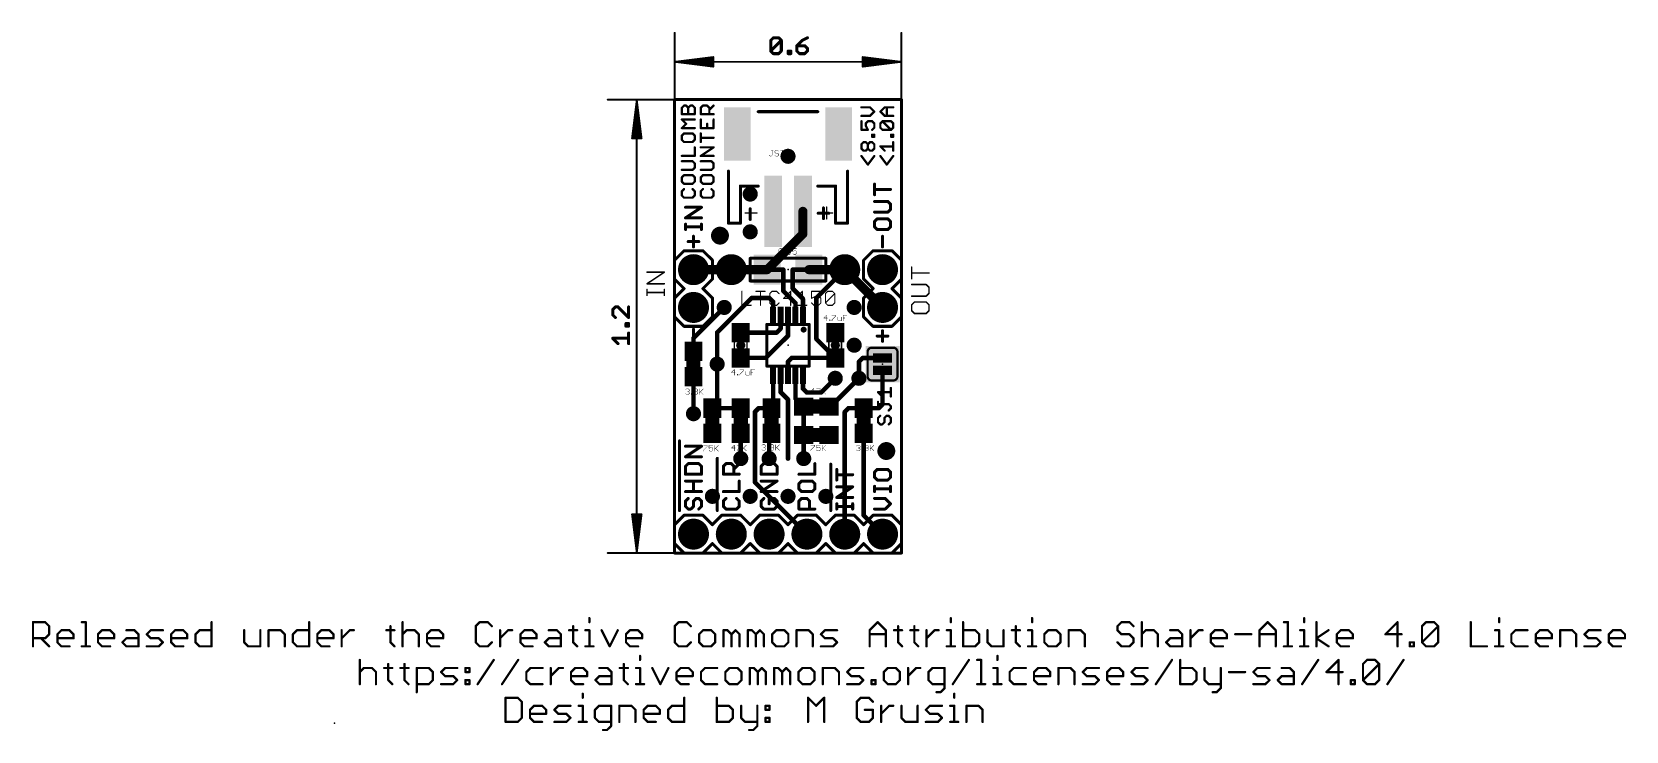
# Model space of a CAD drawing. Extents: x -43 to 64, y -12 to 35.
import ezdxf

# ---------------------------------------------------------------- set-up
doc = ezdxf.new("R2010")
doc.units = 0
for name, color, linetype in [('1', 12, 'CONTINUOUS'), ('17', 110, 'CONTINUOUS'), ('18', 110, 'CONTINUOUS'), ('20', 53, 'CONTINUOUS'), ('21', 53, 'CONTINUOUS'), ('23', 53, 'CONTINUOUS'), ('27', 253, 'CONTINUOUS'), ('29', 253, 'CONTINUOUS'), ('31', 253, 'CONTINUOUS'), ('51', 53, 'CONTINUOUS')]:
    doc.layers.add(name, color=color, linetype=linetype)

# ---------------------------------------------------------------- blocks, each defined once
blk = doc.blocks.new('RECT')
blk.add_solid([(-0.5, -0.5), (0.5, -0.5), (-0.5, 0.5), (0.5, 0.5)])
blk = doc.blocks.new('PIE')
at = {"const_width": 0.5}
blk.add_lwpolyline([(0, -0.25, 1), (0, 0.25, 1), (0, -0.25)], format="xyb", dxfattribs=at)
blk = doc.blocks.new('ROUNDP')
at = {"const_width": 0.5}
blk.add_lwpolyline([(0, -0.25, 1), (0, 0.25, 1), (0, -0.25)], format="xyb", dxfattribs=at)
blk = doc.blocks.new('ROUNDV')
at = {"const_width": 0.5}
blk.add_lwpolyline([(0, -0.25, 1), (0, 0.25, 1), (0, -0.25)], format="xyb", dxfattribs=at)

msp = doc.modelspace()

# ---------------------------------------------------------------- linework, layer by layer
at = {"layer": '1'}
for points, const_width in [([(0, 30.48), (15.24, 30.48)], 0.2032), ([(0, 0), (0, 30.48)], 0.2032), ([(15.24, 30.48), (15.24, 0)], 0.2032), ([(8.62, 22.97), (8.62, 21.45)], 0.6096), ([(8.62, 21.45), (6.22, 19.05)], 0.6096), ([(1.27, 19.05), (3.81, 19.05)], 0.6096), ([(3.81, 19.05), (6.22, 19.05)], 0.6096), ([(9.02, 19.05), (11.43, 19.05)], 0.6096), ([(11.43, 19.05), (13.97, 16.51)], 0.6096), ([(6.22, 19.05), (7.3025, 19.05)], 0.3048), ([(7.3025, 19.05), (7.3025, 17.6212)], 0.3048), ([(9.02, 19.05), (7.9375, 19.05)], 0.3048), ([(7.9375, 19.05), (7.9375, 17.78)], 0.3048), ([(9.525, 17.145), (11.43, 19.05)], 0.3048), ([(5.183, 17.145), (2.8575, 14.8195)], 0.3048), ([(5.183, 17.145), (6.366, 17.145)], 0.3048), ([(6.366, 17.145), (6.62, 16.891)], 0.3048), ([(7.3025, 17.6212), (8.12, 16.8038)], 0.3048), ([(7.9375, 17.78), (8.62, 17.0975)], 0.3048), ([(8.62, 17.0975), (8.62, 16.02)], 0.3048), ([(9.525, 14.39), (9.525, 17.145)], 0.3048), ([(3.3338, 16.51), (1.27, 14.4463)], 0.3048), ([(6.62, 16.891), (6.62, 16.02)], 0.3048), ([(7.12, 15.074), (7.12, 16.02)], 0.3048), ([(7.62, 14.605), (7.62, 16.02)], 0.3048), ([(8.12, 16.8038), (8.12, 16.02)], 0.3048), ([(6.866, 14.82), (7.12, 15.074)], 0.3048), ([(1.27, 14.4463), (1.27, 13.55)], 0.3048), ([(2.8575, 14.8195), (2.8575, 12.7)], 0.3048), ([(4.445, 14.82), (6.866, 14.82)], 0.3048), ([(6.135, 13.12), (7.62, 14.605)], 0.3048), ([(10.795, 13.12), (9.525, 14.39)], 0.3048), ([(4.445, 13.12), (6.135, 13.12)], 0.3048), ([(7.62, 12.866), (7.874, 13.12)], 0.3048), ([(7.62, 11.92), (7.62, 12.866)], 0.3048), ([(7.874, 13.12), (10.795, 13.12)], 0.3048), ([(12.6365, 13.1119), (12.3825, 12.8579)], 0.3048), ([(12.3825, 12.8579), (12.3825, 11.7475)], 0.3048), ([(13.97, 13.1119), (12.6365, 13.1119)], 0.3048), ([(1.27, 11.85), (1.27, 9.3663)], 0.3048), ([(2.8575, 9.74), (2.8575, 12.7)], 0.3048), ([(6.62, 11.92), (6.62, 9.74)], 0.3048), ([(7.12, 11.92), (7.12, 10.8187)], 0.3048), ([(8.12, 11.92), (8.12, 10.3975)], 0.3048), ([(8.62, 11.92), (8.62, 11.049)], 0.3048), ([(9.8425, 10.795), (10.795, 11.7475)], 0.3048), ([(12.3825, 11.7475), (10.4775, 9.8425)], 0.3048), ([(13.97, 9.994), (13.97, 12.2881)], 0.3048), ([(14.351, 12.2881), (13.97, 12.2881)], 0.3048), ([(7.12, 10.8187), (7.62, 10.3187)], 0.3048), ([(8.62, 11.049), (8.874, 10.795)], 0.3048), ([(8.874, 10.795), (9.8425, 10.795)], 0.3048), ([(2.54, 9.74), (2.8575, 9.74)], 0.3048), ([(4.445, 9.74), (2.8575, 9.74)], 0.3048), ([(5.6515, 9.74), (5.3975, 9.486)], 0.3048), ([(6.5088, 9.74), (5.6515, 9.74)], 0.3048), ([(6.62, 9.74), (6.5088, 9.74)], 0.3048), ([(7.62, 10.3187), (7.62, 6.35)], 0.3048), ([(8.12, 10.3975), (8.675, 9.8425)], 0.3048), ([(8.675, 7.9375), (8.675, 9.8425)], 0.3048), ([(10.4775, 9.8425), (10.375, 9.8425)], 0.3048), ([(11.43, 9.486), (11.684, 9.74)], 0.3048), ([(11.684, 9.74), (12.7, 9.74)], 0.3048), ([(12.7, 9.74), (13.716, 9.74)], 0.3048), ([(13.716, 9.74), (13.97, 9.994)], 0.3048), ([(5.3975, 9.486), (5.3975, 4.7625)], 0.3048), ([(11.43, 1.27), (11.43, 9.486)], 0.3048), ([(4.445, 8.04), (4.445, 6.35)], 0.3048), ([(6.5088, 8.04), (6.35, 8.04)], 0.3048), ([(6.35, 8.04), (6.35, 6.35)], 0.3048), ([(8.675, 7.9375), (8.675, 6.35)], 0.3048), ([(12.7, 8.04), (12.7, 2.54)], 0.3048), ([(5.3975, 4.7625), (8.89, 1.27)], 0.3048), ([(12.7, 2.54), (13.97, 1.27)], 0.3048), ([(15.24, 0), (0, 0)], 0.2032)]:
    msp.add_lwpolyline(points, dxfattribs=dict(at, const_width=const_width))
for points, const_width in [([(0, 30.5308, 1), (0, 30.4292)], 0.1016), ([(0.0508, 30.48, 1), (-0.0508, 30.48)], 0.1016), ([(15.2908, 30.48, 1), (15.1892, 30.48)], 0.1016), ([(15.24, 30.4292, 1), (15.24, 30.5308)], 0.1016), ([(8.7724, 22.97, 1), (8.4676, 22.97)], 0.3048), ([(8.4676, 21.45, 1), (8.7724, 21.45)], 0.3048), ([(8.7278, 21.3422, 1), (8.5122, 21.5578)], 0.3048), ([(1.27, 19.2024, 1), (1.27, 18.8976)], 0.3048), ([(3.81, 19.2024, 1), (3.81, 18.8976)], 0.3048), ([(3.81, 18.8976, 1), (3.81, 19.2024)], 0.3048), ([(6.1122, 19.1578, 1), (6.3278, 18.9422)], 0.3048), ([(6.22, 18.8976, 1), (6.22, 19.2024)], 0.3048), ([(9.02, 19.2024, 1), (9.02, 18.8976)], 0.3048), ([(11.5378, 19.1578, 1), (11.3222, 18.9422)], 0.3048), ([(11.43, 18.8976, 1), (11.43, 19.2024)], 0.3048), ([(6.22, 19.1262, 1), (6.22, 18.9738)], 0.1524), ([(7.3787, 19.05, 1), (7.2263, 19.05)], 0.1524), ([(7.3025, 18.9738, 1), (7.3025, 19.1262)], 0.1524), ([(7.9375, 19.1262, 1), (7.9375, 18.9738)], 0.1524), ([(8.0137, 19.05, 1), (7.8613, 19.05)], 0.1524), ([(9.02, 18.9738, 1), (9.02, 19.1262)], 0.1524), ([(11.4839, 18.9961, 1), (11.3761, 19.1039)], 0.1524), ([(5.183, 17.2212, 1), (5.183, 17.0688)], 0.1524), ([(5.2369, 17.0911, 1), (5.1292, 17.1989)], 0.1524), ([(6.4199, 17.1989, 1), (6.3121, 17.0911)], 0.1524), ([(6.366, 17.0688, 1), (6.366, 17.2212)], 0.1524), ([(7.3564, 17.6751, 1), (7.2486, 17.5674)], 0.1524), ([(7.2263, 17.6212, 1), (7.3787, 17.6212)], 0.1524), ([(7.9914, 17.8339, 1), (7.8836, 17.7261)], 0.1524), ([(7.8613, 17.78, 1), (8.0137, 17.78)], 0.1524), ([(8.6962, 17.0975, 1), (8.5438, 17.0975)], 0.1524), ([(8.5661, 17.0436, 1), (8.6739, 17.1514)], 0.1524), ([(9.6012, 17.145, 1), (9.4488, 17.145)], 0.1524), ([(9.4711, 17.1989, 1), (9.5789, 17.0911)], 0.1524), ([(3.3876, 16.4561, 1), (3.2799, 16.5639)], 0.1524), ([(6.6962, 16.891, 1), (6.5438, 16.891)], 0.1524), ([(6.5438, 16.02, 1), (6.6962, 16.02)], 0.1524), ([(6.5661, 16.8371, 1), (6.6739, 16.9449)], 0.1524), ([(7.1962, 16.02, 1), (7.0438, 16.02)], 0.1524), ([(7.6962, 16.02, 1), (7.5438, 16.02)], 0.1524), ([(8.1962, 16.8038, 1), (8.0438, 16.8038)], 0.1524), ([(8.0438, 16.02, 1), (8.1962, 16.02)], 0.1524), ([(8.0661, 16.7499, 1), (8.1739, 16.8576)], 0.1524), ([(8.5438, 16.02, 1), (8.6962, 16.02)], 0.1524), ([(13.8622, 16.4022, 1), (14.0778, 16.6178)], 0.3048), ([(7.0438, 15.074, 1), (7.1962, 15.074)], 0.1524), ([(7.1739, 15.0201, 1), (7.0661, 15.1279)], 0.1524), ([(1.3462, 14.4463, 1), (1.1938, 14.4463)], 0.1524), ([(1.2161, 14.5001, 1), (1.3239, 14.3924)], 0.1524), ([(2.9337, 14.8195, 1), (2.7813, 14.8195)], 0.1524), ([(2.8036, 14.8733, 1), (2.9114, 14.7656)], 0.1524), ([(4.445, 14.8962, 1), (4.445, 14.7438)], 0.1524), ([(6.8121, 14.8739, 1), (6.9199, 14.7661)], 0.1524), ([(6.866, 14.7438, 1), (6.866, 14.8962)], 0.1524), ([(7.5438, 14.605, 1), (7.6962, 14.605)], 0.1524), ([(7.6739, 14.5511, 1), (7.5661, 14.6589)], 0.1524), ([(9.5789, 14.4439, 1), (9.4711, 14.3361)], 0.1524), ([(9.4488, 14.39, 1), (9.6012, 14.39)], 0.1524), ([(1.1938, 13.55, 1), (1.3462, 13.55)], 0.1524), ([(4.445, 13.1962, 1), (4.445, 13.0438)], 0.1524), ([(6.0811, 13.1739, 1), (6.1889, 13.0661)], 0.1524), ([(6.135, 13.0438, 1), (6.135, 13.1962)], 0.1524), ([(7.6962, 12.866, 1), (7.5438, 12.866)], 0.1524), ([(7.5661, 12.9199, 1), (7.6739, 12.8121)], 0.1524), ([(7.874, 13.1962, 1), (7.874, 13.0438)], 0.1524), ([(7.9279, 13.0661, 1), (7.8201, 13.1739)], 0.1524), ([(10.7411, 13.0661, 1), (10.8489, 13.1739)], 0.1524), ([(10.795, 13.0438, 1), (10.795, 13.1962)], 0.1524), ([(12.4587, 12.8579, 1), (12.3063, 12.8579)], 0.1524), ([(12.3286, 12.9118, 1), (12.4364, 12.804)], 0.1524), ([(12.6365, 13.1881, 1), (12.6365, 13.0357)], 0.1524), ([(12.6904, 13.058, 1), (12.5826, 13.1658)], 0.1524), ([(13.97, 13.0357, 1), (13.97, 13.1881)], 0.1524), ([(1.3462, 11.85, 1), (1.1938, 11.85)], 0.1524), ([(2.9337, 12.7, 1), (2.7813, 12.7)], 0.1524), ([(2.7813, 12.7, 1), (2.9337, 12.7)], 0.1524), ([(6.6962, 11.92, 1), (6.5438, 11.92)], 0.1524), ([(7.1962, 11.92, 1), (7.0438, 11.92)], 0.1524), ([(7.5438, 11.92, 1), (7.6962, 11.92)], 0.1524), ([(8.1962, 11.92, 1), (8.0438, 11.92)], 0.1524), ([(8.6962, 11.92, 1), (8.5438, 11.92)], 0.1524), ([(10.8489, 11.6936, 1), (10.7411, 11.8014)], 0.1524), ([(12.3063, 11.7475, 1), (12.4587, 11.7475)], 0.1524), ([(12.4364, 11.6936, 1), (12.3286, 11.8014)], 0.1524), ([(14.0462, 12.2881, 1), (13.8938, 12.2881)], 0.1524), ([(13.97, 12.3643, 1), (13.97, 12.2119)], 0.1524), ([(14.351, 12.2119, 1), (14.351, 12.3643)], 0.1524), ([(7.1739, 10.8726, 1), (7.0661, 10.7649)], 0.1524), ([(7.0438, 10.8187, 1), (7.1962, 10.8187)], 0.1524), ([(8.6739, 11.1029, 1), (8.5661, 10.9951)], 0.1524), ([(8.5438, 11.049, 1), (8.6962, 11.049)], 0.1524), ([(8.874, 10.8712, 1), (8.874, 10.7188)], 0.1524), ([(8.8201, 10.7411, 1), (8.9279, 10.8489)], 0.1524), ([(9.7886, 10.8489, 1), (9.8964, 10.7411)], 0.1524), ([(9.8425, 10.7188, 1), (9.8425, 10.8712)], 0.1524), ([(2.54, 9.8162, 1), (2.54, 9.6638)], 0.1524), ([(2.8575, 9.8162, 1), (2.8575, 9.6638)], 0.1524), ([(2.7813, 9.74, 1), (2.9337, 9.74)], 0.1524), ([(2.8575, 9.6638, 1), (2.8575, 9.8162)], 0.1524), ([(4.445, 9.6638, 1), (4.445, 9.8162)], 0.1524), ([(5.6515, 9.8162, 1), (5.6515, 9.6638)], 0.1524), ([(5.7054, 9.6861, 1), (5.5976, 9.7939)], 0.1524), ([(6.5088, 9.8162, 1), (6.5088, 9.6638)], 0.1524), ([(6.5088, 9.6638, 1), (6.5088, 9.8162)], 0.1524), ([(6.5438, 9.74, 1), (6.6962, 9.74)], 0.1524), ([(6.62, 9.6638, 1), (6.62, 9.8162)], 0.1524), ([(7.6962, 10.3187, 1), (7.5438, 10.3187)], 0.1524), ([(7.5661, 10.2649, 1), (7.6739, 10.3726)], 0.1524), ([(8.1739, 10.4514, 1), (8.0661, 10.3436)], 0.1524), ([(8.0438, 10.3975, 1), (8.1962, 10.3975)], 0.1524), ([(8.7512, 9.8425, 1), (8.5988, 9.8425)], 0.1524), ([(8.6211, 9.7886, 1), (8.7289, 9.8964)], 0.1524), ([(10.375, 9.9187, 1), (10.375, 9.7663)], 0.1524), ([(10.4236, 9.8964, 1), (10.5314, 9.7886)], 0.1524), ([(10.4775, 9.7663, 1), (10.4775, 9.9187)], 0.1524), ([(11.684, 9.8162, 1), (11.684, 9.6638)], 0.1524), ([(11.7379, 9.6861, 1), (11.6301, 9.7939)], 0.1524), ([(12.7, 9.8162, 1), (12.7, 9.6638)], 0.1524), ([(12.7, 9.6638, 1), (12.7, 9.8162)], 0.1524), ([(13.6621, 9.7939, 1), (13.7699, 9.6861)], 0.1524), ([(13.716, 9.6638, 1), (13.716, 9.8162)], 0.1524), ([(13.8938, 9.994, 1), (14.0462, 9.994)], 0.1524), ([(14.0239, 9.9401, 1), (13.9161, 10.0479)], 0.1524), ([(1.1938, 9.3663, 1), (1.3462, 9.3663)], 0.1524), ([(5.4737, 9.486, 1), (5.3213, 9.486)], 0.1524), ([(5.3436, 9.5399, 1), (5.4514, 9.4321)], 0.1524), ([(11.5062, 9.486, 1), (11.3538, 9.486)], 0.1524), ([(11.3761, 9.5399, 1), (11.4839, 9.4321)], 0.1524), ([(4.5212, 8.04, 1), (4.3688, 8.04)], 0.1524), ([(6.35, 8.1162, 1), (6.35, 7.9638)], 0.1524), ([(6.4262, 8.04, 1), (6.2738, 8.04)], 0.1524), ([(6.5088, 7.9638, 1), (6.5088, 8.1162)], 0.1524), ([(8.7512, 7.9375, 1), (8.5988, 7.9375)], 0.1524), ([(8.5988, 7.9375, 1), (8.7512, 7.9375)], 0.1524), ([(12.7762, 8.04, 1), (12.6238, 8.04)], 0.1524), ([(4.3688, 6.35, 1), (4.5212, 6.35)], 0.1524), ([(6.2738, 6.35, 1), (6.4262, 6.35)], 0.1524), ([(7.5438, 6.35, 1), (7.6962, 6.35)], 0.1524), ([(8.5988, 6.35, 1), (8.7512, 6.35)], 0.1524), ([(5.4514, 4.8164, 1), (5.3436, 4.7086)], 0.1524), ([(5.3213, 4.7625, 1), (5.4737, 4.7625)], 0.1524), ([(12.7539, 2.5939, 1), (12.6461, 2.4861)], 0.1524), ([(12.6238, 2.54, 1), (12.7762, 2.54)], 0.1524), ([(8.8361, 1.2161, 1), (8.9439, 1.3239)], 0.1524), ([(11.3538, 1.27, 1), (11.5062, 1.27)], 0.1524), ([(13.9161, 1.2161, 1), (14.0239, 1.3239)], 0.1524), ([(0, 0.0508, 1), (0, -0.0508)], 0.1016), ([(-0.0508, 0, 1), (0.0508, 0)], 0.1016), ([(15.1892, 0, 1), (15.2908, 0)], 0.1016), ([(15.24, -0.0508, 1), (15.24, 0.0508)], 0.1016)]:
    msp.add_lwpolyline(points, format="xyb", dxfattribs=dict(at, const_width=const_width))
at = {"layer": '20', "const_width": 0.2032}
for points in [[(15.24, 30.48), (0, 30.48)], [(0, 30.48), (0, 0)], [(15.24, 0), (15.24, 30.48)], [(0, 0), (15.24, 0)]]:
    msp.add_lwpolyline(points, dxfattribs=at)
at = {"layer": '20', "const_width": 0.1016}
for points in [[(0, 30.5308, 1), (0, 30.4292)], [(0.0508, 30.48, 1), (-0.0508, 30.48)], [(15.2908, 30.48, 1), (15.1892, 30.48)], [(15.24, 30.4292, 1), (15.24, 30.5308)], [(0, 0.0508, 1), (0, -0.0508)], [(-0.0508, 0, 1), (0.0508, 0)], [(15.1892, 0, 1), (15.2908, 0)], [(15.24, -0.0508, 1), (15.24, 0.0508)]]:
    msp.add_lwpolyline(points, format="xyb", dxfattribs=at)
at = {"layer": '21'}
for points, const_width in [([(0.4882, 29.934), (0.6323, 30.078)], 0.1524), ([(0.4882, 29.5018), (0.4882, 29.934)], 0.1524), ([(0.6323, 30.078), (0.7763, 30.078)], 0.1524), ([(0.7763, 30.078), (0.9204, 29.934)], 0.1524), ([(0.9204, 29.934), (1.0644, 30.078)], 0.1524), ([(0.9204, 29.5018), (0.9204, 29.934)], 0.1524), ([(1.0644, 30.078), (1.2085, 30.078)], 0.1524), ([(1.2085, 30.078), (1.3526, 29.934)], 0.1524), ([(1.3526, 29.934), (1.3526, 29.5018)], 0.1524), ([(1.7582, 29.934), (1.9023, 30.078)], 0.1524), ([(1.7582, 29.5018), (1.7582, 29.934)], 0.1524), ([(1.9023, 30.078), (2.1904, 30.078)], 0.1524), ([(2.1904, 30.078), (2.3344, 29.934)], 0.1524), ([(2.3344, 29.7899), (2.6225, 30.078)], 0.1524), ([(2.3344, 29.934), (2.3344, 29.5018)], 0.1524), ([(13.1294, 29.9617), (12.5532, 29.9617)], 0.1524), ([(13.4176, 29.6736), (13.1294, 29.9617)], 0.1524), ([(13.8232, 29.6736), (14.1113, 29.9617)], 0.1524), ([(14.1113, 29.9617), (14.6875, 29.9617)], 0.1524), ([(14.2554, 29.3855), (14.2554, 29.9617)], 0.1524), ([(1.3526, 29.5018), (0.4882, 29.5018)], 0.1524), ([(0.7763, 28.8544), (0.4882, 29.1425)], 0.1524), ([(0.4882, 29.1425), (1.3526, 29.1425)], 0.1524), ([(0.4882, 28.5663), (0.7763, 28.8544)], 0.1524), ([(2.6225, 29.5018), (1.7582, 29.5018)], 0.1524), ([(1.7582, 29.1425), (1.7582, 28.5663)], 0.1524), ([(2.1904, 28.5663), (2.1904, 28.8544)], 0.1524), ([(2.6225, 28.5663), (2.6225, 29.1425)], 0.1524), ([(9.62, 29.67), (5.62, 29.67)], 0.2032), ([(12.5532, 29.3855), (13.1294, 29.3855)], 0.1524), ([(12.5532, 29.0262), (12.5532, 28.45)], 0.1524), ([(12.8413, 28.8822), (12.9854, 29.0262)], 0.1524), ([(12.8413, 28.7381), (12.8413, 28.8822)], 0.1524), ([(12.9854, 29.0262), (13.2735, 29.0262)], 0.1524), ([(13.1294, 29.3855), (13.4176, 29.6736)], 0.1524), ([(13.2735, 29.0262), (13.4176, 28.8822)], 0.1524), ([(13.4176, 28.8822), (13.4176, 28.5941)], 0.1524), ([(14.1113, 29.3855), (13.8232, 29.6736)], 0.1524), ([(13.8232, 28.8822), (13.9673, 29.0262)], 0.1524), ([(13.8232, 28.5941), (13.8232, 28.8822)], 0.1524), ([(13.9673, 29.0262), (14.5435, 29.0262)], 0.1524), ([(14.5435, 28.45), (13.9673, 29.0262)], 0.1524), ([(14.6875, 29.3855), (14.1113, 29.3855)], 0.1524), ([(14.5435, 29.0262), (14.6875, 28.8822)], 0.1524), ([(14.6875, 28.8822), (14.6875, 28.5941)], 0.1524), ([(1.3526, 28.5663), (0.4882, 28.5663)], 0.1524), ([(0.6323, 28.207), (0.4882, 28.0629)], 0.1524), ([(0.4882, 28.0629), (0.4882, 27.7748)], 0.1524), ([(0.4882, 27.7748), (0.6323, 27.6308)], 0.1524), ([(1.2085, 28.207), (0.6323, 28.207)], 0.1524), ([(1.3526, 28.0629), (1.2085, 28.207)], 0.1524), ([(1.2085, 27.6308), (1.3526, 27.7748)], 0.1524), ([(1.3526, 27.7748), (1.3526, 28.0629)], 0.1524), ([(1.7582, 28.5663), (2.6225, 28.5663)], 0.1524), ([(1.7582, 27.6308), (1.7582, 28.207)], 0.1524), ([(2.6225, 27.9189), (1.7582, 27.9189)], 0.1524), ([(12.5532, 28.45), (12.9854, 28.45)], 0.1524), ([(12.9854, 28.45), (12.8413, 28.7381)], 0.1524), ([(13.4176, 28.5941), (13.2735, 28.45)], 0.1524), ([(13.2735, 27.9822), (13.2735, 28.1263)], 0.1524), ([(13.2735, 28.1263), (13.4176, 28.1263)], 0.1524), ([(13.4176, 27.9822), (13.2735, 27.9822)], 0.1524), ([(13.4176, 28.1263), (13.4176, 27.9822)], 0.1524), ([(13.9673, 28.45), (13.8232, 28.5941)], 0.1524), ([(14.5435, 28.45), (13.9673, 28.45)], 0.1524), ([(14.6875, 28.5941), (14.5435, 28.45)], 0.1524), ([(14.5435, 27.9822), (14.5435, 28.1263)], 0.1524), ([(14.5435, 28.1263), (14.6875, 28.1263)], 0.1524), ([(14.6875, 27.9822), (14.5435, 27.9822)], 0.1524), ([(14.6875, 28.1263), (14.6875, 27.9822)], 0.1524), ([(0.6323, 27.6308), (1.2085, 27.6308)], 0.1524), ([(1.3526, 26.6953), (1.3526, 27.2715)], 0.1524), ([(1.7582, 26.6953), (2.6225, 27.2715)], 0.1524), ([(2.6225, 27.2715), (1.7582, 27.2715)], 0.1524), ([(12.5532, 27.4789), (12.6973, 27.6229)], 0.1524), ([(12.5532, 27.1908), (12.5532, 27.4789)], 0.1524), ([(12.6973, 27.0467), (12.5532, 27.1908)], 0.1524), ([(12.6973, 27.6229), (12.8413, 27.6229)], 0.1524), ([(12.8413, 27.0467), (12.6973, 27.0467)], 0.1524), ([(12.8413, 27.6229), (12.9854, 27.4789)], 0.1524), ([(12.9854, 27.1908), (12.8413, 27.0467)], 0.1524), ([(12.9854, 27.4789), (13.1294, 27.6229)], 0.1524), ([(12.9854, 27.1908), (12.9854, 27.4789)], 0.1524), ([(13.1294, 27.0467), (12.9854, 27.1908)], 0.1524), ([(13.1294, 27.6229), (13.2735, 27.6229)], 0.1524), ([(13.2735, 27.0467), (13.1294, 27.0467)], 0.1524), ([(13.2735, 27.6229), (13.4176, 27.4789)], 0.1524), ([(13.4176, 27.1908), (13.2735, 27.0467)], 0.1524), ([(13.4176, 27.4789), (13.4176, 27.1908)], 0.1524), ([(14.1113, 27.0467), (13.8232, 27.3348)], 0.1524), ([(13.8232, 27.3348), (14.6875, 27.3348)], 0.1524), ([(14.6875, 27.0467), (14.6875, 27.6229)], 0.1524), ([(0.4882, 26.6953), (1.3526, 26.6953)], 0.1524), ([(1.2085, 26.336), (0.4882, 26.336)], 0.1524), ([(0.4882, 25.7597), (1.2085, 25.7597)], 0.1524), ([(1.3526, 26.1919), (1.2085, 26.336)], 0.1524), ([(1.2085, 25.7597), (1.3526, 25.9038)], 0.1524), ([(1.3526, 25.9038), (1.3526, 26.1919)], 0.1524), ([(2.6225, 26.6953), (1.7582, 26.6953)], 0.1524), ([(2.4785, 26.336), (1.7582, 26.336)], 0.1524), ([(1.7582, 25.7597), (2.4785, 25.7597)], 0.1524), ([(2.6225, 26.1919), (2.4785, 26.336)], 0.1524), ([(2.4785, 25.7597), (2.6225, 25.9038)], 0.1524), ([(2.6225, 25.9038), (2.6225, 26.1919)], 0.1524), ([(3.62, 25.67), (3.62, 22.17)], 0.2032), ([(11.62, 22.17), (11.62, 25.67)], 0.2032), ([(12.5532, 26.6874), (12.9854, 26.1112)], 0.1524), ([(12.9854, 26.1112), (13.4176, 26.6874)], 0.1524), ([(13.8232, 26.6874), (14.2554, 26.1112)], 0.1524), ([(14.2554, 26.1112), (14.6875, 26.6874)], 0.1524), ([(0.6323, 25.4004), (0.4882, 25.2564)], 0.1524), ([(0.4882, 25.2564), (0.4882, 24.9683)], 0.1524), ([(0.4882, 24.9683), (0.6323, 24.8242)], 0.1524), ([(1.2085, 25.4004), (0.6323, 25.4004)], 0.1524), ([(0.6323, 24.8242), (1.2085, 24.8242)], 0.1524), ([(1.3526, 25.2564), (1.2085, 25.4004)], 0.1524), ([(1.2085, 24.8242), (1.3526, 24.9683)], 0.1524), ([(1.3526, 24.9683), (1.3526, 25.2564)], 0.1524), ([(1.9023, 25.4004), (1.7582, 25.2564)], 0.1524), ([(1.7582, 25.2564), (1.7582, 24.9683)], 0.1524), ([(1.7582, 24.9683), (1.9023, 24.8242)], 0.1524), ([(2.4785, 25.4004), (1.9023, 25.4004)], 0.1524), ([(1.9023, 24.8242), (2.4785, 24.8242)], 0.1524), ([(2.6225, 25.2564), (2.4785, 25.4004)], 0.1524), ([(2.4785, 24.8242), (2.6225, 24.9683)], 0.1524), ([(2.6225, 24.9683), (2.6225, 25.2564)], 0.1524), ([(4.42, 22.17), (4.42, 24.67)], 0.2032), ([(4.42, 24.67), (5.62, 24.67)], 0.2032), ([(9.62, 24.67), (10.82, 24.67)], 0.2032), ([(10.82, 24.67), (10.82, 22.17)], 0.2032), ([(13.4357, 24.0885), (13.4357, 24.8003)], 0.2032), ([(0.6323, 24.4649), (0.4882, 24.3209)], 0.1524), ([(0.4882, 24.3209), (0.4882, 24.0328)], 0.1524), ([(0.4882, 24.0328), (0.6323, 23.8887)], 0.1524), ([(0.6323, 23.8887), (1.2085, 23.8887)], 0.1524), ([(1.3526, 24.3209), (1.2085, 24.4649)], 0.1524), ([(1.2085, 23.8887), (1.3526, 24.0328)], 0.1524), ([(1.3526, 24.0328), (1.3526, 24.3209)], 0.1524), ([(1.9023, 24.4649), (1.7582, 24.3209)], 0.1524), ([(1.7582, 24.3209), (1.7582, 24.0328)], 0.1524), ([(1.7582, 24.0328), (1.9023, 23.8887)], 0.1524), ([(1.9023, 23.8887), (2.4785, 23.8887)], 0.1524), ([(2.6225, 24.3209), (2.4785, 24.4649)], 0.1524), ([(2.4785, 23.8887), (2.6225, 24.0328)], 0.1524), ([(2.6225, 24.0328), (2.6225, 24.3209)], 0.1524), ([(14.5034, 24.4444), (13.4357, 24.4444)], 0.2032), ([(14.3255, 23.631), (13.4357, 23.631)], 0.2032), ([(14.5034, 23.453), (14.3255, 23.631)], 0.2032), ([(0.7357, 22.5293), (1.8034, 23.2412)], 0.2032), ([(1.8034, 23.2412), (0.7357, 23.2412)], 0.2032), ([(1.8034, 22.5293), (0.7357, 22.5293)], 0.2032), ([(5.0795, 22.4272), (5.0795, 23.139)], 0.2032), ([(9.6449, 22.8413), (10.3567, 22.8413)], 0.2032), ([(10.0008, 22.4854), (10.0008, 23.1972)], 0.2032), ([(13.4357, 22.9191), (14.3255, 22.9191)], 0.2032), ([(13.6136, 22.4616), (13.4357, 22.2836)], 0.2032), ([(14.3255, 22.4616), (13.6136, 22.4616)], 0.2032), ([(14.3255, 22.9191), (14.5034, 23.0971)], 0.2032), ([(14.5034, 22.2836), (14.3255, 22.4616)], 0.2032), ([(14.5034, 23.0971), (14.5034, 23.453)], 0.2032), ([(0.7357, 21.7497), (0.7357, 22.1057)], 0.2032), ([(1.8034, 21.9277), (0.7357, 21.9277)], 0.2032), ([(1.8034, 21.7497), (1.8034, 22.1057)], 0.2032), ([(3.62, 22.17), (4.42, 22.17)], 0.2032), ([(10.82, 22.17), (11.62, 22.17)], 0.2032), ([(13.4357, 22.2836), (13.4357, 21.9277)], 0.2032), ([(13.4357, 21.9277), (13.6136, 21.7497)], 0.2032), ([(13.6136, 21.7497), (14.3255, 21.7497)], 0.2032), ([(14.3255, 21.7497), (14.5034, 21.9277)], 0.2032), ([(14.5034, 21.9277), (14.5034, 22.2836)], 0.2032), ([(0, 19.685), (0.635, 20.32)], 0.2032), ([(0.635, 20.32), (1.905, 20.32)], 0.2032), ([(0.9136, 20.9363), (1.6255, 20.9363)], 0.2032), ([(1.2695, 20.5803), (1.2695, 21.2922)], 0.2032), ([(1.905, 20.32), (2.54, 19.685)], 0.2032), ([(13.335, 20.32), (12.7, 19.685)], 0.2032), ([(14.605, 20.32), (13.335, 20.32)], 0.2032), ([(13.9695, 20.5803), (13.9695, 21.2922)], 0.2032), ([(15.24, 19.685), (14.605, 20.32)], 0.2032), ([(0, 18.415), (0, 19.685)], 0.2032), ([(2.54, 19.685), (2.54, 18.415)], 0.2032), ([(5.08, 19.812), (10.16, 19.812)], 0.2032), ([(5.08, 19.05), (5.08, 19.812)], 0.2032), ([(10.16, 19.812), (10.16, 19.05)], 0.2032), ([(12.7, 18.415), (12.7, 19.685)], 0.2032), ([(15.24, 19.685), (15.24, 18.415)], 0.2032), ([(0.635, 17.78), (0, 18.415)], 0.2032), ([(2.54, 18.415), (1.905, 17.78)], 0.2032), ([(5.08, 19.05), (4.826, 19.05)], 0.2032), ([(5.08, 18.288), (5.08, 19.05)], 0.2032), ([(10.16, 18.288), (5.08, 18.288)], 0.2032), ([(10.16, 19.05), (10.16, 18.288)], 0.2032), ([(10.16, 19.05), (10.414, 19.05)], 0.2032), ([(13.335, 17.78), (12.7, 18.415)], 0.2032), ([(15.24, 18.415), (14.605, 17.78)], 0.2032), ([(0, 17.145), (0.635, 17.78)], 0.2032), ([(0, 15.875), (0, 17.145)], 0.2032), ([(1.905, 17.78), (2.54, 17.145)], 0.2032), ([(2.54, 17.145), (2.54, 15.875)], 0.2032), ([(12.7, 17.145), (13.335, 17.78)], 0.2032), ([(12.7, 15.875), (12.7, 17.145)], 0.2032), ([(14.605, 17.78), (15.24, 17.145)], 0.2032), ([(15.24, 17.145), (15.24, 15.875)], 0.2032), ([(0, 15.875), (0.635, 15.24)], 0.2032), ([(0.635, 15.24), (1.905, 15.24)], 0.2032), ([(1.2695, 14.331), (1.2695, 15.0428)], 0.2032), ([(1.905, 15.24), (2.54, 15.875)], 0.2032), ([(6.195, 15.37), (6.195, 12.57)], 0.2032), ([(9.045, 12.57), (9.045, 15.37)], 0.2032), ([(13.335, 15.24), (12.7, 15.875)], 0.2032), ([(14.605, 15.24), (13.335, 15.24)], 0.2032), ([(13.9695, 14.2304), (13.9695, 14.9422)], 0.2032), ([(15.24, 15.875), (14.605, 15.24)], 0.2032), ([(4.4145, 13.97), (4.4755, 13.97)], 0.5588), ([(10.7645, 13.97), (10.8255, 13.97)], 0.5588), ([(13.6136, 14.5863), (14.3255, 14.5863)], 0.2032), ([(12.97, 11.9), (12.97, 13.5)], 0.1524), ([(13.22, 13.8), (14.72, 13.8)], 0.1524), ([(14.97, 13.5), (14.97, 11.9)], 0.1524), ([(13.22, 11.6), (14.72, 11.6)], 0.1524), ([(13.9526, 10.5197), (13.6645, 10.8079)], 0.1524), ([(13.6645, 10.8079), (14.5288, 10.8079)], 0.1524), ([(14.5288, 10.5197), (14.5288, 11.096)], 0.1524), ([(13.6645, 9.8723), (13.6645, 10.1604)], 0.1524), ([(14.3847, 10.0164), (13.6645, 10.0164)], 0.1524), ([(14.5288, 9.8723), (14.3847, 10.0164)], 0.1524), ([(14.3847, 9.5842), (14.5288, 9.7283)], 0.1524), ([(14.5288, 9.7283), (14.5288, 9.8723)], 0.1524), ([(13.8085, 9.2249), (13.6645, 9.0809)], 0.1524), ([(13.6645, 9.0809), (13.6645, 8.7928)], 0.1524), ([(13.6645, 8.7928), (13.8085, 8.6487)], 0.1524), ([(13.8085, 8.6487), (13.9526, 8.6487)], 0.1524), ([(13.9526, 8.6487), (14.0966, 8.7928)], 0.1524), ([(14.0966, 9.0809), (14.2407, 9.2249)], 0.1524), ([(14.0966, 8.7928), (14.0966, 9.0809)], 0.1524), ([(14.2407, 9.2249), (14.3847, 9.2249)], 0.1524), ([(14.3847, 9.2249), (14.5288, 9.0809)], 0.1524), ([(14.5288, 8.7928), (14.3847, 8.6487)], 0.1524), ([(14.5288, 9.0809), (14.5288, 8.7928)], 0.1524), ([(0.3302, 2.8575), (0.3302, 7.5351)], 0.2032), ([(0.7357, 6.4673), (1.8034, 7.1791)], 0.2032), ([(1.8034, 7.1791), (0.7357, 7.1791)], 0.2032), ([(1.8034, 6.4673), (0.7357, 6.4673)], 0.2032), ([(2.8702, 2.8575), (2.8702, 6.3657)], 0.2032), ([(0.9136, 6.0097), (0.7357, 5.8318)], 0.2032), ([(0.7357, 5.8318), (0.7357, 5.2979)], 0.2032), ([(0.7357, 5.2979), (1.8034, 5.2979)], 0.2032), ([(1.6255, 6.0097), (0.9136, 6.0097)], 0.2032), ([(1.8034, 5.8318), (1.6255, 6.0097)], 0.2032), ([(1.8034, 5.2979), (1.8034, 5.8318)], 0.2032), ([(3.2757, 5.8318), (3.4536, 6.0097)], 0.2032), ([(3.2757, 5.2979), (3.2757, 5.8318)], 0.2032), ([(4.3434, 5.2979), (3.2757, 5.2979)], 0.2032), ([(3.4536, 6.0097), (3.8095, 6.0097)], 0.2032), ([(3.8095, 6.0097), (3.9875, 5.8318)], 0.2032), ([(3.9875, 5.6538), (4.3434, 6.0097)], 0.2032), ([(3.9875, 5.8318), (3.9875, 5.2979)], 0.2032), ([(5.9936, 6.0097), (5.8157, 5.8318)], 0.2032), ([(5.8157, 5.8318), (5.8157, 5.2979)], 0.2032), ([(5.8157, 5.2979), (6.8834, 5.2979)], 0.2032), ([(6.7054, 6.0097), (5.9936, 6.0097)], 0.2032), ([(6.8834, 5.8318), (6.7054, 6.0097)], 0.2032), ([(6.8834, 5.2979), (6.8834, 5.8318)], 0.2032), ([(8.3557, 5.2979), (9.4234, 5.2979)], 0.2032), ([(9.4234, 5.2979), (9.4234, 6.0097)], 0.2032), ([(10.4902, 2.8575), (10.4902, 5.9759)], 0.2032), ([(10.8957, 4.9081), (10.8957, 5.6199)], 0.2032), ([(11.9634, 5.264), (10.8957, 5.264)], 0.2032), ([(13.6136, 5.6199), (13.4357, 5.442)], 0.2032), ([(13.4357, 5.442), (13.4357, 5.086)], 0.2032), ([(14.3255, 5.6199), (13.6136, 5.6199)], 0.2032), ([(14.5034, 5.442), (14.3255, 5.6199)], 0.2032), ([(14.5034, 5.086), (14.5034, 5.442)], 0.2032), ([(0.7357, 4.8403), (1.8034, 4.8403)], 0.2032), ([(1.2695, 4.1285), (1.2695, 4.8403)], 0.2032), ([(4.3434, 4.1285), (4.3434, 4.8403)], 0.2032), ([(5.8157, 4.1285), (6.8834, 4.8403)], 0.2032), ([(6.8834, 4.8403), (5.8157, 4.8403)], 0.2032), ([(8.5336, 4.8403), (8.3557, 4.6624)], 0.2032), ([(8.3557, 4.6624), (8.3557, 4.3064)], 0.2032), ([(8.3557, 4.3064), (8.5336, 4.1285)], 0.2032), ([(9.2454, 4.8403), (8.5336, 4.8403)], 0.2032), ([(9.4234, 4.6624), (9.2454, 4.8403)], 0.2032), ([(9.2454, 4.1285), (9.4234, 4.3064)], 0.2032), ([(9.4234, 4.3064), (9.4234, 4.6624)], 0.2032), ([(10.8957, 3.7387), (11.9634, 4.4505)], 0.2032), ([(11.9634, 4.4505), (10.8957, 4.4505)], 0.2032), ([(13.4357, 5.086), (13.6136, 4.9081)], 0.2032), ([(13.4357, 4.1285), (13.4357, 4.4844)], 0.2032), ([(14.5034, 4.3064), (13.4357, 4.3064)], 0.2032), ([(13.6136, 4.9081), (14.3255, 4.9081)], 0.2032), ([(14.3255, 4.9081), (14.5034, 5.086)], 0.2032), ([(14.5034, 4.1285), (14.5034, 4.4844)], 0.2032), ([(1.8034, 4.1285), (0.7357, 4.1285)], 0.2032), ([(0.9136, 3.6709), (0.7357, 3.493)], 0.2032), ([(0.7357, 3.493), (0.7357, 3.1371)], 0.2032), ([(0.7357, 3.1371), (0.9136, 2.9591)], 0.2032), ([(1.0916, 2.9591), (1.2695, 3.1371)], 0.2032), ([(1.2695, 3.493), (1.4475, 3.6709)], 0.2032), ([(1.2695, 3.1371), (1.2695, 3.493)], 0.2032), ([(1.4475, 3.6709), (1.6255, 3.6709)], 0.2032), ([(1.6255, 3.6709), (1.8034, 3.493)], 0.2032), ([(1.8034, 3.1371), (1.6255, 2.9591)], 0.2032), ([(1.8034, 3.493), (1.8034, 3.1371)], 0.2032), ([(3.2757, 4.1285), (4.3434, 4.1285)], 0.2032), ([(3.4536, 3.6709), (3.2757, 3.493)], 0.2032), ([(3.2757, 3.493), (3.2757, 3.1371)], 0.2032), ([(3.2757, 3.1371), (3.4536, 2.9591)], 0.2032), ([(4.3434, 3.493), (4.1654, 3.6709)], 0.2032), ([(4.1654, 2.9591), (4.3434, 3.1371)], 0.2032), ([(4.3434, 3.1371), (4.3434, 3.493)], 0.2032), ([(6.8834, 4.1285), (5.8157, 4.1285)], 0.2032), ([(5.9936, 3.6709), (5.8157, 3.493)], 0.2032), ([(5.8157, 3.493), (5.8157, 3.1371)], 0.2032), ([(5.8157, 3.1371), (5.9936, 2.9591)], 0.2032), ([(6.7054, 3.6709), (6.3495, 3.6709)], 0.2032), ([(6.3495, 3.6709), (6.3495, 3.315)], 0.2032), ([(6.8834, 3.493), (6.7054, 3.6709)], 0.2032), ([(6.7054, 2.9591), (6.8834, 3.1371)], 0.2032), ([(6.8834, 3.1371), (6.8834, 3.493)], 0.2032), ([(8.3557, 3.493), (8.5336, 3.6709)], 0.2032), ([(8.3557, 2.9591), (8.3557, 3.493)], 0.2032), ([(8.5336, 4.1285), (9.2454, 4.1285)], 0.2032), ([(8.5336, 3.6709), (8.8895, 3.6709)], 0.2032), ([(8.8895, 3.6709), (9.0675, 3.493)], 0.2032), ([(9.0675, 3.493), (9.0675, 2.9591)], 0.2032), ([(11.9634, 3.7387), (10.8957, 3.7387)], 0.2032), ([(10.8957, 2.9591), (10.8957, 3.315)], 0.2032), ([(11.9634, 3.1371), (10.8957, 3.1371)], 0.2032), ([(11.9634, 2.9591), (11.9634, 3.315)], 0.2032), ([(14.1475, 3.6709), (13.4357, 3.6709)], 0.2032), ([(14.5034, 3.315), (14.1475, 3.6709)], 0.2032), ([(14.1475, 2.9591), (14.5034, 3.315)], 0.2032), ([(0, 1.905), (0.635, 2.54)], 0.2032), ([(0.635, 2.54), (1.905, 2.54)], 0.2032), ([(0.9136, 2.9591), (1.0916, 2.9591)], 0.2032), ([(1.905, 2.54), (2.54, 1.905)], 0.2032), ([(2.54, 1.905), (3.175, 2.54)], 0.2032), ([(3.175, 2.54), (4.445, 2.54)], 0.2032), ([(3.4536, 2.9591), (4.1654, 2.9591)], 0.2032), ([(4.445, 2.54), (5.08, 1.905)], 0.2032), ([(5.08, 1.905), (5.715, 2.54)], 0.2032), ([(5.715, 2.54), (6.985, 2.54)], 0.2032), ([(5.9936, 2.9591), (6.7054, 2.9591)], 0.2032), ([(7.62, 1.905), (6.985, 2.54)], 0.2032), ([(7.62, 1.905), (8.255, 2.54)], 0.2032), ([(8.255, 2.54), (9.525, 2.54)], 0.2032), ([(9.4234, 2.9591), (8.3557, 2.9591)], 0.2032), ([(9.525, 2.54), (10.16, 1.905)], 0.2032), ([(10.16, 1.905), (10.795, 2.54)], 0.2032), ([(10.795, 2.54), (12.065, 2.54)], 0.2032), ([(12.065, 2.54), (12.7, 1.905)], 0.2032), ([(12.7, 1.905), (13.335, 2.54)], 0.2032), ([(13.335, 2.54), (14.605, 2.54)], 0.2032), ([(13.4357, 2.9591), (14.1475, 2.9591)], 0.2032), ([(15.24, 1.905), (14.605, 2.54)], 0.2032), ([(0, 0.635), (0, 1.905)], 0.2032), ([(15.24, 0.635), (15.24, 1.905)], 0.2032), ([(0.635, 0), (0, 0.635)], 0.2032), ([(1.905, 0), (0.635, 0)], 0.2032), ([(2.54, 0.635), (1.905, 0)], 0.2032), ([(3.175, 0), (2.54, 0.635)], 0.2032), ([(4.445, 0), (3.175, 0)], 0.2032), ([(5.08, 0.635), (4.445, 0)], 0.2032), ([(5.715, 0), (5.08, 0.635)], 0.2032), ([(6.985, 0), (5.715, 0)], 0.2032), ([(6.985, 0), (7.62, 0.635)], 0.2032), ([(8.255, 0), (7.62, 0.635)], 0.2032), ([(9.525, 0), (8.255, 0)], 0.2032), ([(10.16, 0.635), (9.525, 0)], 0.2032), ([(10.795, 0), (10.16, 0.635)], 0.2032), ([(12.065, 0), (10.795, 0)], 0.2032), ([(12.7, 0.635), (12.065, 0)], 0.2032), ([(13.335, 0), (12.7, 0.635)], 0.2032), ([(14.605, 0), (13.335, 0)], 0.2032), ([(14.605, 0), (15.24, 0.635)], 0.2032)]:
    msp.add_lwpolyline(points, dxfattribs=dict(at, const_width=const_width))
for points, const_width in [([(0.5263, 29.934, 1), (0.4501, 29.934)], 0.0762), ([(0.4613, 29.9609, 1), (0.5152, 29.907)], 0.0762), ([(0.6323, 30.1161, 1), (0.6323, 30.0399)], 0.0762), ([(0.6592, 30.0511, 1), (0.6053, 30.105)], 0.0762), ([(0.8033, 30.105, 1), (0.7494, 30.0511)], 0.0762), ([(0.7763, 30.0399, 1), (0.7763, 30.1161)], 0.0762), ([(0.8934, 29.9609, 1), (0.9473, 29.907)], 0.0762), ([(0.9585, 29.934, 1), (0.8823, 29.934)], 0.0762), ([(0.8934, 29.907, 1), (0.9473, 29.9609)], 0.0762), ([(1.0644, 30.1161, 1), (1.0644, 30.0399)], 0.0762), ([(1.0914, 30.0511, 1), (1.0375, 30.105)], 0.0762), ([(1.2354, 30.105, 1), (1.1816, 30.0511)], 0.0762), ([(1.2085, 30.0399, 1), (1.2085, 30.1161)], 0.0762), ([(1.3907, 29.934, 1), (1.3145, 29.934)], 0.0762), ([(1.3256, 29.907, 1), (1.3795, 29.9609)], 0.0762), ([(1.7963, 29.934, 1), (1.7201, 29.934)], 0.0762), ([(1.7313, 29.9609, 1), (1.7852, 29.907)], 0.0762), ([(1.9023, 30.1161, 1), (1.9023, 30.0399)], 0.0762), ([(1.9292, 30.0511, 1), (1.8753, 30.105)], 0.0762), ([(2.2173, 30.105, 1), (2.1634, 30.0511)], 0.0762), ([(2.1904, 30.0399, 1), (2.1904, 30.1161)], 0.0762), ([(2.3725, 29.934, 1), (2.2963, 29.934)], 0.0762), ([(2.3075, 29.907, 1), (2.3614, 29.9609)], 0.0762), ([(2.6495, 30.0511, 1), (2.5956, 30.105)], 0.0762), ([(12.5532, 29.9998, 1), (12.5532, 29.9236)], 0.0762), ([(13.1564, 29.9887, 1), (13.1025, 29.9348)], 0.0762), ([(13.1294, 29.9236, 1), (13.1294, 29.9998)], 0.0762), ([(14.1113, 29.9998, 1), (14.1113, 29.9236)], 0.0762), ([(14.1383, 29.9348, 1), (14.0844, 29.9887)], 0.0762), ([(14.2935, 29.9617, 1), (14.2173, 29.9617)], 0.0762), ([(14.6875, 29.9236, 1), (14.6875, 29.9998)], 0.0762), ([(0.4882, 29.5399, 1), (0.4882, 29.4637)], 0.0762), ([(0.4501, 29.5018, 1), (0.5263, 29.5018)], 0.0762), ([(0.5152, 29.1695, 1), (0.4613, 29.1156)], 0.0762), ([(0.4882, 29.1806, 1), (0.4882, 29.1044)], 0.0762), ([(0.8033, 28.8275, 1), (0.7494, 28.8813)], 0.0762), ([(0.7494, 28.8275, 1), (0.8033, 28.8813)], 0.0762), ([(0.8823, 29.5018, 1), (0.9585, 29.5018)], 0.0762), ([(1.3145, 29.5018, 1), (1.3907, 29.5018)], 0.0762), ([(1.3526, 29.4637, 1), (1.3526, 29.5399)], 0.0762), ([(1.3526, 29.1044, 1), (1.3526, 29.1806)], 0.0762), ([(1.7582, 29.5399, 1), (1.7582, 29.4637)], 0.0762), ([(1.7201, 29.5018, 1), (1.7963, 29.5018)], 0.0762), ([(1.7963, 29.1425, 1), (1.7201, 29.1425)], 0.0762), ([(2.2285, 28.8544, 1), (2.1523, 28.8544)], 0.0762), ([(2.3075, 29.8169, 1), (2.3614, 29.763)], 0.0762), ([(2.2963, 29.5018, 1), (2.3725, 29.5018)], 0.0762), ([(2.6606, 29.1425, 1), (2.5844, 29.1425)], 0.0762), ([(2.6225, 29.4637, 1), (2.6225, 29.5399)], 0.0762), ([(5.62, 29.7208, 1), (5.62, 29.6192)], 0.1016), ([(9.62, 29.6192, 1), (9.62, 29.7208)], 0.1016), ([(12.5532, 29.4236, 1), (12.5532, 29.3474)], 0.0762), ([(12.5913, 29.0262, 1), (12.5151, 29.0262)], 0.0762), ([(12.8794, 28.8822, 1), (12.8032, 28.8822)], 0.0762), ([(12.8144, 28.9091, 1), (12.8683, 28.8552)], 0.0762), ([(12.9854, 29.0643, 1), (12.9854, 28.9881)], 0.0762), ([(13.0123, 28.9993, 1), (12.9584, 29.0532)], 0.0762), ([(13.1025, 29.4125, 1), (13.1564, 29.3586)], 0.0762), ([(13.1294, 29.3474, 1), (13.1294, 29.4236)], 0.0762), ([(13.3004, 29.0532, 1), (13.2466, 28.9993)], 0.0762), ([(13.2735, 28.9881, 1), (13.2735, 29.0643)], 0.0762), ([(13.4557, 28.8822, 1), (13.3795, 28.8822)], 0.0762), ([(13.4445, 29.6467, 1), (13.3906, 29.7006)], 0.0762), ([(13.3906, 29.6467, 1), (13.4445, 29.7006)], 0.0762), ([(13.3906, 28.8552, 1), (13.4445, 28.9091)], 0.0762), ([(13.8502, 29.7006, 1), (13.7963, 29.6467)], 0.0762), ([(13.7963, 29.7006, 1), (13.8502, 29.6467)], 0.0762), ([(13.8613, 28.8822, 1), (13.7851, 28.8822)], 0.0762), ([(13.7963, 28.9091, 1), (13.8502, 28.8552)], 0.0762), ([(13.9942, 29.0532, 1), (13.9403, 28.9993)], 0.0762), ([(13.9673, 29.0643, 1), (13.9673, 28.9881)], 0.0762), ([(13.9942, 28.9993, 1), (13.9403, 29.0532)], 0.0762), ([(14.1113, 29.4236, 1), (14.1113, 29.3474)], 0.0762), ([(14.0844, 29.3586, 1), (14.1383, 29.4125)], 0.0762), ([(14.2173, 29.3855, 1), (14.2935, 29.3855)], 0.0762), ([(14.5704, 29.0532, 1), (14.5166, 28.9993)], 0.0762), ([(14.5435, 28.9881, 1), (14.5435, 29.0643)], 0.0762), ([(14.7256, 28.8822, 1), (14.6494, 28.8822)], 0.0762), ([(14.6606, 28.8552, 1), (14.7145, 28.9091)], 0.0762), ([(14.6875, 29.3474, 1), (14.6875, 29.4236)], 0.0762), ([(0.4882, 28.6044, 1), (0.4882, 28.5282)], 0.0762), ([(0.5263, 28.0629, 1), (0.4501, 28.0629)], 0.0762), ([(0.4613, 28.0899, 1), (0.5152, 28.036)], 0.0762), ([(0.5152, 27.8018, 1), (0.4613, 27.7479)], 0.0762), ([(0.4613, 28.5932, 1), (0.5152, 28.5394)], 0.0762), ([(0.6323, 28.2451, 1), (0.6323, 28.1689)], 0.0762), ([(0.6592, 28.1801, 1), (0.6053, 28.2339)], 0.0762), ([(1.2354, 28.2339, 1), (1.1816, 28.1801)], 0.0762), ([(1.2085, 28.1689, 1), (1.2085, 28.2451)], 0.0762), ([(1.3907, 28.0629, 1), (1.3145, 28.0629)], 0.0762), ([(1.3256, 28.036, 1), (1.3795, 28.0899)], 0.0762), ([(1.3795, 27.7479, 1), (1.3256, 27.8018)], 0.0762), ([(1.3526, 28.5282, 1), (1.3526, 28.6044)], 0.0762), ([(1.7582, 28.6044, 1), (1.7582, 28.5282)], 0.0762), ([(1.7201, 28.5663, 1), (1.7963, 28.5663)], 0.0762), ([(1.7963, 28.207, 1), (1.7201, 28.207)], 0.0762), ([(1.7582, 27.957, 1), (1.7582, 27.8808)], 0.0762), ([(2.1523, 28.5663, 1), (2.2285, 28.5663)], 0.0762), ([(2.5844, 28.5663, 1), (2.6606, 28.5663)], 0.0762), ([(2.6225, 28.5282, 1), (2.6225, 28.6044)], 0.0762), ([(2.6225, 27.8808, 1), (2.6225, 27.957)], 0.0762), ([(12.5532, 28.4881, 1), (12.5532, 28.4119)], 0.0762), ([(12.5151, 28.45, 1), (12.5913, 28.45)], 0.0762), ([(12.8754, 28.7551, 1), (12.8072, 28.7211)], 0.0762), ([(12.8032, 28.7381, 1), (12.8794, 28.7381)], 0.0762), ([(12.9513, 28.433, 1), (13.0195, 28.467)], 0.0762), ([(12.9854, 28.4119, 1), (12.9854, 28.4881)], 0.0762), ([(13.3116, 28.1263, 1), (13.2354, 28.1263)], 0.0762), ([(13.2735, 28.1644, 1), (13.2735, 28.0882)], 0.0762), ([(13.2735, 28.0203, 1), (13.2735, 27.9441)], 0.0762), ([(13.2354, 27.9822, 1), (13.3116, 27.9822)], 0.0762), ([(13.2466, 28.4769, 1), (13.3004, 28.4231)], 0.0762), ([(13.3795, 28.5941, 1), (13.4557, 28.5941)], 0.0762), ([(13.4557, 28.1263, 1), (13.3795, 28.1263)], 0.0762), ([(13.3795, 27.9822, 1), (13.4557, 27.9822)], 0.0762), ([(13.4445, 28.5671, 1), (13.3906, 28.621)], 0.0762), ([(13.4176, 28.0882, 1), (13.4176, 28.1644)], 0.0762), ([(13.4176, 27.9441, 1), (13.4176, 28.0203)], 0.0762), ([(13.8502, 28.621, 1), (13.7963, 28.5671)], 0.0762), ([(13.7851, 28.5941, 1), (13.8613, 28.5941)], 0.0762), ([(13.9673, 28.4881, 1), (13.9673, 28.4119)], 0.0762), ([(13.9403, 28.4231, 1), (13.9942, 28.4769)], 0.0762), ([(14.5816, 28.1263, 1), (14.5054, 28.1263)], 0.0762), ([(14.5435, 28.1644, 1), (14.5435, 28.0882)], 0.0762), ([(14.5435, 28.0203, 1), (14.5435, 27.9441)], 0.0762), ([(14.5054, 27.9822, 1), (14.5816, 27.9822)], 0.0762), ([(14.5166, 28.4769, 1), (14.5704, 28.4231)], 0.0762), ([(14.5166, 28.4231, 1), (14.5704, 28.4769)], 0.0762), ([(14.5435, 28.4119, 1), (14.5435, 28.4881)], 0.0762), ([(14.6494, 28.5941, 1), (14.7256, 28.5941)], 0.0762), ([(14.7256, 28.1263, 1), (14.6494, 28.1263)], 0.0762), ([(14.6494, 27.9822, 1), (14.7256, 27.9822)], 0.0762), ([(14.7145, 28.5671, 1), (14.6606, 28.621)], 0.0762), ([(14.6875, 28.0882, 1), (14.6875, 28.1644)], 0.0762), ([(14.6875, 27.9441, 1), (14.6875, 28.0203)], 0.0762), ([(0.4501, 27.7748, 1), (0.5263, 27.7748)], 0.0762), ([(0.6323, 27.6689, 1), (0.6323, 27.5927)], 0.0762), ([(0.6053, 27.6038, 1), (0.6592, 27.6577)], 0.0762), ([(1.1816, 27.6577, 1), (1.2354, 27.6038)], 0.0762), ([(1.2085, 27.5927, 1), (1.2085, 27.6689)], 0.0762), ([(1.3145, 27.7748, 1), (1.3907, 27.7748)], 0.0762), ([(1.3907, 27.2715, 1), (1.3145, 27.2715)], 0.0762), ([(1.7201, 27.6308, 1), (1.7963, 27.6308)], 0.0762), ([(1.7582, 27.3096, 1), (1.7582, 27.2334)], 0.0762), ([(2.6437, 27.2398, 1), (2.6014, 27.3032)], 0.0762), ([(2.6225, 27.2334, 1), (2.6225, 27.3096)], 0.0762), ([(12.5913, 27.4789, 1), (12.5151, 27.4789)], 0.0762), ([(12.5263, 27.5058, 1), (12.5802, 27.4519)], 0.0762), ([(12.5802, 27.2177, 1), (12.5263, 27.1638)], 0.0762), ([(12.5151, 27.1908, 1), (12.5913, 27.1908)], 0.0762), ([(12.6973, 27.661, 1), (12.6973, 27.5848)], 0.0762), ([(12.6973, 27.0848, 1), (12.6973, 27.0086)], 0.0762), ([(12.7242, 27.596, 1), (12.6703, 27.6499)], 0.0762), ([(12.6703, 27.0198, 1), (12.7242, 27.0737)], 0.0762), ([(12.8683, 27.6499, 1), (12.8144, 27.596)], 0.0762), ([(12.8144, 27.0737, 1), (12.8683, 27.0198)], 0.0762), ([(12.8413, 27.5848, 1), (12.8413, 27.661)], 0.0762), ([(12.8413, 27.0086, 1), (12.8413, 27.0848)], 0.0762), ([(12.9584, 27.5058, 1), (13.0123, 27.4519)], 0.0762), ([(13.0123, 27.2177, 1), (12.9584, 27.1638)], 0.0762), ([(13.0235, 27.4789, 1), (12.9473, 27.4789)], 0.0762), ([(12.9473, 27.1908, 1), (13.0235, 27.1908)], 0.0762), ([(12.9584, 27.4519, 1), (13.0123, 27.5058)], 0.0762), ([(13.0123, 27.1638, 1), (12.9584, 27.2177)], 0.0762), ([(13.1294, 27.661, 1), (13.1294, 27.5848)], 0.0762), ([(13.1294, 27.0848, 1), (13.1294, 27.0086)], 0.0762), ([(13.1564, 27.596, 1), (13.1025, 27.6499)], 0.0762), ([(13.1025, 27.0198, 1), (13.1564, 27.0737)], 0.0762), ([(13.3004, 27.6499, 1), (13.2466, 27.596)], 0.0762), ([(13.2466, 27.0737, 1), (13.3004, 27.0198)], 0.0762), ([(13.2735, 27.5848, 1), (13.2735, 27.661)], 0.0762), ([(13.2735, 27.0086, 1), (13.2735, 27.0848)], 0.0762), ([(13.4557, 27.4789, 1), (13.3795, 27.4789)], 0.0762), ([(13.3795, 27.1908, 1), (13.4557, 27.1908)], 0.0762), ([(13.3906, 27.4519, 1), (13.4445, 27.5058)], 0.0762), ([(13.4445, 27.1638, 1), (13.3906, 27.2177)], 0.0762), ([(13.8502, 27.3618, 1), (13.7963, 27.3079)], 0.0762), ([(13.8232, 27.3729, 1), (13.8232, 27.2967)], 0.0762), ([(14.0844, 27.0198, 1), (14.1383, 27.0737)], 0.0762), ([(14.7256, 27.6229, 1), (14.6494, 27.6229)], 0.0762), ([(14.6494, 27.0467, 1), (14.7256, 27.0467)], 0.0762), ([(14.6875, 27.2967, 1), (14.6875, 27.3729)], 0.0762), ([(0.4882, 26.7334, 1), (0.4882, 26.6572)], 0.0762), ([(0.4882, 26.3741, 1), (0.4882, 26.2979)], 0.0762), ([(0.4882, 25.7978, 1), (0.4882, 25.7216)], 0.0762), ([(1.2354, 26.3629, 1), (1.1816, 26.309)], 0.0762), ([(1.1816, 25.7867, 1), (1.2354, 25.7328)], 0.0762), ([(1.2085, 26.2979, 1), (1.2085, 26.3741)], 0.0762), ([(1.2085, 25.7216, 1), (1.2085, 25.7978)], 0.0762), ([(1.3145, 26.6953, 1), (1.3907, 26.6953)], 0.0762), ([(1.3907, 26.1919, 1), (1.3145, 26.1919)], 0.0762), ([(1.3145, 25.9038, 1), (1.3907, 25.9038)], 0.0762), ([(1.3256, 26.165, 1), (1.3795, 26.2188)], 0.0762), ([(1.3795, 25.8769, 1), (1.3256, 25.9307)], 0.0762), ([(1.3526, 26.6572, 1), (1.3526, 26.7334)], 0.0762), ([(1.7582, 26.7334, 1), (1.7582, 26.6572)], 0.0762), ([(1.7371, 26.727, 1), (1.7793, 26.6636)], 0.0762), ([(1.7582, 26.3741, 1), (1.7582, 26.2979)], 0.0762), ([(1.7582, 25.7978, 1), (1.7582, 25.7216)], 0.0762), ([(2.5054, 26.3629, 1), (2.4516, 26.309)], 0.0762), ([(2.4516, 25.7867, 1), (2.5054, 25.7328)], 0.0762), ([(2.4785, 26.2979, 1), (2.4785, 26.3741)], 0.0762), ([(2.4785, 25.7216, 1), (2.4785, 25.7978)], 0.0762), ([(2.6606, 26.1919, 1), (2.5844, 26.1919)], 0.0762), ([(2.5844, 25.9038, 1), (2.6606, 25.9038)], 0.0762), ([(2.5956, 26.165, 1), (2.6495, 26.2188)], 0.0762), ([(2.6495, 25.8769, 1), (2.5956, 25.9307)], 0.0762), ([(2.6225, 26.6572, 1), (2.6225, 26.7334)], 0.0762), ([(3.6708, 25.67, 1), (3.5692, 25.67)], 0.1016), ([(11.6708, 25.67, 1), (11.5692, 25.67)], 0.1016), ([(12.5837, 26.7103, 1), (12.5227, 26.6646)], 0.0762), ([(12.9549, 26.1341, 1), (13.0159, 26.0883)], 0.0762), ([(12.9549, 26.0883, 1), (13.0159, 26.1341)], 0.0762), ([(13.448, 26.6646, 1), (13.3871, 26.7103)], 0.0762), ([(13.8537, 26.7103, 1), (13.7927, 26.6646)], 0.0762), ([(14.2249, 26.1341, 1), (14.2859, 26.0883)], 0.0762), ([(14.2249, 26.0883, 1), (14.2859, 26.1341)], 0.0762), ([(14.718, 26.6646, 1), (14.6571, 26.7103)], 0.0762), ([(0.5263, 25.2564, 1), (0.4501, 25.2564)], 0.0762), ([(0.4613, 25.2833, 1), (0.5152, 25.2294)], 0.0762), ([(0.5152, 24.9952, 1), (0.4613, 24.9413)], 0.0762), ([(0.4501, 24.9683, 1), (0.5263, 24.9683)], 0.0762), ([(0.6323, 25.4385, 1), (0.6323, 25.3623)], 0.0762), ([(0.6323, 24.8623, 1), (0.6323, 24.7861)], 0.0762), ([(0.6592, 25.3735, 1), (0.6053, 25.4274)], 0.0762), ([(0.6053, 24.7973, 1), (0.6592, 24.8512)], 0.0762), ([(1.2354, 25.4274, 1), (1.1816, 25.3735)], 0.0762), ([(1.1816, 24.8512, 1), (1.2354, 24.7973)], 0.0762), ([(1.2085, 25.3623, 1), (1.2085, 25.4385)], 0.0762), ([(1.2085, 24.7861, 1), (1.2085, 24.8623)], 0.0762), ([(1.3907, 25.2564, 1), (1.3145, 25.2564)], 0.0762), ([(1.3145, 24.9683, 1), (1.3907, 24.9683)], 0.0762), ([(1.3256, 25.2294, 1), (1.3795, 25.2833)], 0.0762), ([(1.3795, 24.9413, 1), (1.3256, 24.9952)], 0.0762), ([(1.7963, 25.2564, 1), (1.7201, 25.2564)], 0.0762), ([(1.7313, 25.2833, 1), (1.7852, 25.2294)], 0.0762), ([(1.7852, 24.9952, 1), (1.7313, 24.9413)], 0.0762), ([(1.7201, 24.9683, 1), (1.7963, 24.9683)], 0.0762), ([(1.9023, 25.4385, 1), (1.9023, 25.3623)], 0.0762), ([(1.9023, 24.8623, 1), (1.9023, 24.7861)], 0.0762), ([(1.9292, 25.3735, 1), (1.8753, 25.4274)], 0.0762), ([(1.8753, 24.7973, 1), (1.9292, 24.8512)], 0.0762), ([(2.5054, 25.4274, 1), (2.4516, 25.3735)], 0.0762), ([(2.4516, 24.8512, 1), (2.5054, 24.7973)], 0.0762), ([(2.4785, 25.3623, 1), (2.4785, 25.4385)], 0.0762), ([(2.4785, 24.7861, 1), (2.4785, 24.8623)], 0.0762), ([(2.6606, 25.2564, 1), (2.5844, 25.2564)], 0.0762), ([(2.5844, 24.9683, 1), (2.6606, 24.9683)], 0.0762), ([(2.5956, 25.2294, 1), (2.6495, 25.2833)], 0.0762), ([(2.6495, 24.9413, 1), (2.5956, 24.9952)], 0.0762), ([(4.4708, 24.67, 1), (4.3692, 24.67)], 0.1016), ([(4.42, 24.7208, 1), (4.42, 24.6192)], 0.1016), ([(5.62, 24.6192, 1), (5.62, 24.7208)], 0.1016), ([(9.62, 24.7208, 1), (9.62, 24.6192)], 0.1016), ([(10.8708, 24.67, 1), (10.7692, 24.67)], 0.1016), ([(10.82, 24.6192, 1), (10.82, 24.7208)], 0.1016), ([(13.4865, 24.8003, 1), (13.3849, 24.8003)], 0.1016), ([(0.5263, 24.3209, 1), (0.4501, 24.3209)], 0.0762), ([(0.4613, 24.3478, 1), (0.5152, 24.2939)], 0.0762), ([(0.5152, 24.0597, 1), (0.4613, 24.0058)], 0.0762), ([(0.4501, 24.0328, 1), (0.5263, 24.0328)], 0.0762), ([(0.6323, 23.9268, 1), (0.6323, 23.8506)], 0.0762), ([(0.6592, 24.438, 1), (0.6053, 24.4919)], 0.0762), ([(0.6053, 23.8618, 1), (0.6592, 23.9156)], 0.0762), ([(1.2354, 24.4919, 1), (1.1816, 24.438)], 0.0762), ([(1.1816, 23.9156, 1), (1.2354, 23.8618)], 0.0762), ([(1.2085, 23.8506, 1), (1.2085, 23.9268)], 0.0762), ([(1.3907, 24.3209, 1), (1.3145, 24.3209)], 0.0762), ([(1.3145, 24.0328, 1), (1.3907, 24.0328)], 0.0762), ([(1.3256, 24.2939, 1), (1.3795, 24.3478)], 0.0762), ([(1.3795, 24.0058, 1), (1.3256, 24.0597)], 0.0762), ([(1.7963, 24.3209, 1), (1.7201, 24.3209)], 0.0762), ([(1.7313, 24.3478, 1), (1.7852, 24.2939)], 0.0762), ([(1.7852, 24.0597, 1), (1.7313, 24.0058)], 0.0762), ([(1.7201, 24.0328, 1), (1.7963, 24.0328)], 0.0762), ([(1.9023, 23.9268, 1), (1.9023, 23.8506)], 0.0762), ([(1.9292, 24.438, 1), (1.8753, 24.4919)], 0.0762), ([(1.8753, 23.8618, 1), (1.9292, 23.9156)], 0.0762), ([(2.5054, 24.4919, 1), (2.4516, 24.438)], 0.0762), ([(2.4516, 23.9156, 1), (2.5054, 23.8618)], 0.0762), ([(2.4785, 23.8506, 1), (2.4785, 23.9268)], 0.0762), ([(2.6606, 24.3209, 1), (2.5844, 24.3209)], 0.0762), ([(2.5844, 24.0328, 1), (2.6606, 24.0328)], 0.0762), ([(2.5956, 24.2939, 1), (2.6495, 24.3478)], 0.0762), ([(2.6495, 24.0058, 1), (2.5956, 24.0597)], 0.0762), ([(13.4357, 24.4952, 1), (13.4357, 24.3936)], 0.1016), ([(13.3849, 24.0885, 1), (13.4865, 24.0885)], 0.1016), ([(13.4357, 23.6818, 1), (13.4357, 23.5802)], 0.1016), ([(14.3614, 23.6669, 1), (14.2895, 23.595)], 0.1016), ([(14.3255, 23.5802, 1), (14.3255, 23.6818)], 0.1016), ([(14.5034, 24.3936, 1), (14.5034, 24.4952)], 0.1016), ([(0.7357, 22.5801, 1), (0.7357, 22.4785)], 0.1016), ([(0.7075, 22.5716, 1), (0.7639, 22.4871)], 0.1016), ([(0.7357, 23.2919, 1), (0.7357, 23.1904)], 0.1016), ([(1.8316, 23.1989, 1), (1.7752, 23.2834)], 0.1016), ([(1.8034, 23.1904, 1), (1.8034, 23.2919)], 0.1016), ([(1.8034, 22.4785, 1), (1.8034, 22.5801)], 0.1016), ([(5.1303, 23.139, 1), (5.0287, 23.139)], 0.1016), ([(9.6449, 22.8921, 1), (9.6449, 22.7905)], 0.1016), ([(10.0516, 23.1972, 1), (9.95, 23.1972)], 0.1016), ([(9.95, 22.4854, 1), (10.0516, 22.4854)], 0.1016), ([(10.3567, 22.7905, 1), (10.3567, 22.8921)], 0.1016), ([(13.4357, 22.9699, 1), (13.4357, 22.8683)], 0.1016), ([(13.6136, 22.5124, 1), (13.6136, 22.4108)], 0.1016), ([(13.6496, 22.4256, 1), (13.5777, 22.4975)], 0.1016), ([(14.2895, 22.9551, 1), (14.3614, 22.8832)], 0.1016), ([(14.3614, 22.4975, 1), (14.2895, 22.4256)], 0.1016), ([(14.3255, 22.8683, 1), (14.3255, 22.9699)], 0.1016), ([(14.3255, 22.4108, 1), (14.3255, 22.5124)], 0.1016), ([(14.5542, 23.453, 1), (14.4526, 23.453)], 0.1016), ([(14.4526, 23.0971, 1), (14.5542, 23.0971)], 0.1016), ([(14.4675, 23.4171, 1), (14.5393, 23.4889)], 0.1016), ([(14.5393, 23.0612, 1), (14.4675, 23.133)], 0.1016), ([(0.7865, 22.1057, 1), (0.6849, 22.1057)], 0.1016), ([(0.7357, 21.9785, 1), (0.7357, 21.8769)], 0.1016), ([(0.6849, 21.7497, 1), (0.7865, 21.7497)], 0.1016), ([(1.8542, 22.1057, 1), (1.7526, 22.1057)], 0.1016), ([(1.7526, 21.7497, 1), (1.8542, 21.7497)], 0.1016), ([(1.8034, 21.8769, 1), (1.8034, 21.9785)], 0.1016), ([(3.62, 22.2208, 1), (3.62, 22.1192)], 0.1016), ([(3.5692, 22.17, 1), (3.6708, 22.17)], 0.1016), ([(4.3692, 22.17, 1), (4.4708, 22.17)], 0.1016), ([(4.42, 22.1192, 1), (4.42, 22.2208)], 0.1016), ([(5.0287, 22.4272, 1), (5.1303, 22.4272)], 0.1016), ([(10.82, 22.2208, 1), (10.82, 22.1192)], 0.1016), ([(10.7692, 22.17, 1), (10.8708, 22.17)], 0.1016), ([(11.5692, 22.17, 1), (11.6708, 22.17)], 0.1016), ([(11.62, 22.1192, 1), (11.62, 22.2208)], 0.1016), ([(13.4865, 22.2836, 1), (13.3849, 22.2836)], 0.1016), ([(13.3998, 22.3195, 1), (13.4716, 22.2477)], 0.1016), ([(13.4716, 21.9636, 1), (13.3998, 21.8918)], 0.1016), ([(13.3849, 21.9277, 1), (13.4865, 21.9277)], 0.1016), ([(13.6136, 21.8005, 1), (13.6136, 21.6989)], 0.1016), ([(13.5777, 21.7138, 1), (13.6496, 21.7857)], 0.1016), ([(14.2895, 21.7857, 1), (14.3614, 21.7138)], 0.1016), ([(14.3255, 21.6989, 1), (14.3255, 21.8005)], 0.1016), ([(14.5542, 22.2836, 1), (14.4526, 22.2836)], 0.1016), ([(14.4526, 21.9277, 1), (14.5542, 21.9277)], 0.1016), ([(14.4675, 22.2477, 1), (14.5393, 22.3195)], 0.1016), ([(14.5393, 21.8918, 1), (14.4675, 21.9636)], 0.1016), ([(0.635, 20.3708, 1), (0.635, 20.2692)], 0.1016), ([(0.6709, 20.2841, 1), (0.5991, 20.3559)], 0.1016), ([(0.9136, 20.9871, 1), (0.9136, 20.8855)], 0.1016), ([(1.3203, 21.2922, 1), (1.2187, 21.2922)], 0.1016), ([(1.2187, 20.5803, 1), (1.3203, 20.5803)], 0.1016), ([(1.6255, 20.8855, 1), (1.6255, 20.9871)], 0.1016), ([(1.9409, 20.3559, 1), (1.8691, 20.2841)], 0.1016), ([(1.905, 20.2692, 1), (1.905, 20.3708)], 0.1016), ([(13.335, 20.3708, 1), (13.335, 20.2692)], 0.1016), ([(13.3709, 20.2841, 1), (13.2991, 20.3559)], 0.1016), ([(14.0203, 21.2922, 1), (13.9187, 21.2922)], 0.1016), ([(13.9187, 20.5803, 1), (14.0203, 20.5803)], 0.1016), ([(14.6409, 20.3559, 1), (14.5691, 20.2841)], 0.1016), ([(14.605, 20.2692, 1), (14.605, 20.3708)], 0.1016), ([(0.0508, 19.685, 1), (-0.0508, 19.685)], 0.1016), ([(-0.0359, 19.7209, 1), (0.0359, 19.6491)], 0.1016), ([(2.5908, 19.685, 1), (2.4892, 19.685)], 0.1016), ([(2.5041, 19.6491, 1), (2.5759, 19.7209)], 0.1016), ([(5.08, 19.8628, 1), (5.08, 19.7612)], 0.1016), ([(5.1308, 19.812, 1), (5.0292, 19.812)], 0.1016), ([(10.2108, 19.812, 1), (10.1092, 19.812)], 0.1016), ([(10.16, 19.7612, 1), (10.16, 19.8628)], 0.1016), ([(12.7508, 19.685, 1), (12.6492, 19.685)], 0.1016), ([(12.6641, 19.7209, 1), (12.7359, 19.6491)], 0.1016), ([(15.2908, 19.685, 1), (15.1892, 19.685)], 0.1016), ([(15.2041, 19.6491, 1), (15.2759, 19.7209)], 0.1016), ([(0.0359, 18.4509, 1), (-0.0359, 18.3791)], 0.1016), ([(-0.0508, 18.415, 1), (0.0508, 18.415)], 0.1016), ([(2.4892, 18.415, 1), (2.5908, 18.415)], 0.1016), ([(2.5759, 18.3791, 1), (2.5041, 18.4509)], 0.1016), ([(4.826, 19.1008, 1), (4.826, 18.9992)], 0.1016), ([(5.1308, 19.05, 1), (5.0292, 19.05)], 0.1016), ([(5.0292, 19.05, 1), (5.1308, 19.05)], 0.1016), ([(5.08, 18.3388, 1), (5.08, 18.2372)], 0.1016), ([(5.0292, 18.288, 1), (5.1308, 18.288)], 0.1016), ([(5.08, 18.9992, 1), (5.08, 19.1008)], 0.1016), ([(10.2108, 19.05, 1), (10.1092, 19.05)], 0.1016), ([(10.16, 19.1008, 1), (10.16, 18.9992)], 0.1016), ([(10.1092, 19.05, 1), (10.2108, 19.05)], 0.1016), ([(10.1092, 18.288, 1), (10.2108, 18.288)], 0.1016), ([(10.16, 18.2372, 1), (10.16, 18.3388)], 0.1016), ([(10.414, 18.9992, 1), (10.414, 19.1008)], 0.1016), ([(12.7359, 18.4509, 1), (12.6641, 18.3791)], 0.1016), ([(12.6492, 18.415, 1), (12.7508, 18.415)], 0.1016), ([(15.1892, 18.415, 1), (15.2908, 18.415)], 0.1016), ([(15.2759, 18.3791, 1), (15.2041, 18.4509)], 0.1016), ([(0.0508, 17.145, 1), (-0.0508, 17.145)], 0.1016), ([(-0.0359, 17.1809, 1), (0.0359, 17.1091)], 0.1016), ([(0.6709, 17.7441, 1), (0.5991, 17.8159)], 0.1016), ([(0.5991, 17.7441, 1), (0.6709, 17.8159)], 0.1016), ([(1.9409, 17.8159, 1), (1.8691, 17.7441)], 0.1016), ([(1.8691, 17.8159, 1), (1.9409, 17.7441)], 0.1016), ([(2.5908, 17.145, 1), (2.4892, 17.145)], 0.1016), ([(2.5041, 17.1091, 1), (2.5759, 17.1809)], 0.1016), ([(12.7508, 17.145, 1), (12.6492, 17.145)], 0.1016), ([(12.6641, 17.1809, 1), (12.7359, 17.1091)], 0.1016), ([(13.3709, 17.7441, 1), (13.2991, 17.8159)], 0.1016), ([(13.2991, 17.7441, 1), (13.3709, 17.8159)], 0.1016), ([(14.6409, 17.8159, 1), (14.5691, 17.7441)], 0.1016), ([(14.5691, 17.8159, 1), (14.6409, 17.7441)], 0.1016), ([(15.2908, 17.145, 1), (15.1892, 17.145)], 0.1016), ([(15.2041, 17.1091, 1), (15.2759, 17.1809)], 0.1016), ([(0.0359, 15.9109, 1), (-0.0359, 15.8391)], 0.1016), ([(-0.0508, 15.875, 1), (0.0508, 15.875)], 0.1016), ([(0.635, 15.2908, 1), (0.635, 15.1892)], 0.1016), ([(0.5991, 15.2041, 1), (0.6709, 15.2759)], 0.1016), ([(1.3203, 15.0428, 1), (1.2187, 15.0428)], 0.1016), ([(1.8691, 15.2759, 1), (1.9409, 15.2041)], 0.1016), ([(1.905, 15.1892, 1), (1.905, 15.2908)], 0.1016), ([(2.4892, 15.875, 1), (2.5908, 15.875)], 0.1016), ([(2.5759, 15.8391, 1), (2.5041, 15.9109)], 0.1016), ([(6.2458, 15.37, 1), (6.1442, 15.37)], 0.1016), ([(8.67, 14.92, 1), (8.67, 15.12, 1), (8.67, 14.92)], 0.2), ([(9.0958, 15.37, 1), (8.9942, 15.37)], 0.1016), ([(12.7359, 15.9109, 1), (12.6641, 15.8391)], 0.1016), ([(12.6492, 15.875, 1), (12.7508, 15.875)], 0.1016), ([(13.335, 15.2908, 1), (13.335, 15.1892)], 0.1016), ([(13.2991, 15.2041, 1), (13.3709, 15.2759)], 0.1016), ([(14.0203, 14.9422, 1), (13.9187, 14.9422)], 0.1016), ([(14.5691, 15.2759, 1), (14.6409, 15.2041)], 0.1016), ([(14.605, 15.1892, 1), (14.605, 15.2908)], 0.1016), ([(15.1892, 15.875, 1), (15.2908, 15.875)], 0.1016), ([(15.2759, 15.8391, 1), (15.2041, 15.9109)], 0.1016), ([(1.2187, 14.331, 1), (1.3203, 14.331)], 0.1016), ([(4.4145, 14.1097, 1), (4.4145, 13.8303)], 0.2794), ([(4.4755, 13.8303, 1), (4.4755, 14.1097)], 0.2794), ([(10.7645, 14.1097, 1), (10.7645, 13.8303)], 0.2794), ([(10.8255, 13.8303, 1), (10.8255, 14.1097)], 0.2794), ([(13.6136, 14.6371, 1), (13.6136, 14.5355)], 0.1016), ([(13.9187, 14.2304, 1), (14.0203, 14.2304)], 0.1016), ([(14.3255, 14.5355, 1), (14.3255, 14.6371)], 0.1016), ([(13.22, 13.8, 0.4148), (12.97, 13.5)], 0.1524), ([(13.0081, 13.5, 1), (12.9319, 13.5)], 0.0762), ([(12.9321, 13.4965, 1), (13.0079, 13.5035)], 0.0762), ([(13.22, 13.8381, 1), (13.22, 13.7619)], 0.0762), ([(13.2234, 13.7621, 1), (13.2166, 13.8379)], 0.0762), ([(14.97, 13.5, 0.4142), (14.72, 13.8)], 0.1524), ([(14.7234, 13.8379, 1), (14.7166, 13.7621)], 0.0762), ([(14.72, 13.7619, 1), (14.72, 13.8381)], 0.0762), ([(15.0081, 13.5, 1), (14.9319, 13.5)], 0.0762), ([(14.9321, 13.5034, 1), (15.0079, 13.4966)], 0.0762), ([(6.1442, 12.57, 1), (6.2458, 12.57)], 0.1016), ([(8.9942, 12.57, 1), (9.0958, 12.57)], 0.1016), ([(12.97, 11.9, 0.4142), (13.22, 11.6)], 0.1524), ([(12.9319, 11.9, 1), (13.0081, 11.9)], 0.0762), ([(13.0079, 11.8966, 1), (12.9321, 11.9034)], 0.0762), ([(14.72, 11.6, 0.4142), (14.97, 11.9)], 0.1524), ([(15.0079, 11.9034, 1), (14.9321, 11.8966)], 0.0762), ([(14.9319, 11.9, 1), (15.0081, 11.9)], 0.0762), ([(13.22, 11.6381, 1), (13.22, 11.5619)], 0.0762), ([(13.2166, 11.5621, 1), (13.2234, 11.6379)], 0.0762), ([(13.6914, 10.8348, 1), (13.6375, 10.7809)], 0.0762), ([(13.6645, 10.846, 1), (13.6645, 10.7698)], 0.0762), ([(14.5669, 11.096, 1), (14.4907, 11.096)], 0.0762), ([(14.5288, 10.7698, 1), (14.5288, 10.846)], 0.0762), ([(14.7166, 11.6379, 1), (14.7234, 11.5621)], 0.0762), ([(14.72, 11.5619, 1), (14.72, 11.6381)], 0.0762), ([(13.7026, 10.1604, 1), (13.6264, 10.1604)], 0.0762), ([(13.6645, 10.0545, 1), (13.6645, 9.9783)], 0.0762), ([(13.6264, 9.8723, 1), (13.7026, 9.8723)], 0.0762), ([(13.9256, 10.4928, 1), (13.9795, 10.5467)], 0.0762), ([(14.4117, 10.0433, 1), (14.3578, 9.9894)], 0.0762), ([(14.3578, 9.6112, 1), (14.4117, 9.5573)], 0.0762), ([(14.3847, 9.9783, 1), (14.3847, 10.0545)], 0.0762), ([(14.4907, 10.5197, 1), (14.5669, 10.5197)], 0.0762), ([(14.5669, 9.8723, 1), (14.4907, 9.8723)], 0.0762), ([(14.4907, 9.7283, 1), (14.5669, 9.7283)], 0.0762), ([(14.5019, 9.8454, 1), (14.5557, 9.8993)], 0.0762), ([(14.5557, 9.7013, 1), (14.5019, 9.7552)], 0.0762), ([(13.6375, 9.1078, 1), (13.6914, 9.0539)], 0.0762), ([(13.6914, 8.8197, 1), (13.6375, 8.7658)], 0.0762), ([(13.7026, 9.0809, 1), (13.6264, 9.0809)], 0.0762), ([(13.6264, 8.7928, 1), (13.7026, 8.7928)], 0.0762), ([(13.8085, 8.6868, 1), (13.8085, 8.6106)], 0.0762), ([(13.8355, 9.198, 1), (13.7816, 9.2519)], 0.0762), ([(13.7816, 8.6218, 1), (13.8355, 8.6756)], 0.0762), ([(13.9256, 8.6756, 1), (13.9795, 8.6218)], 0.0762), ([(13.9526, 8.6106, 1), (13.9526, 8.6868)], 0.0762), ([(14.1347, 9.0809, 1), (14.0585, 9.0809)], 0.0762), ([(14.0697, 9.1078, 1), (14.1236, 9.0539)], 0.0762), ([(14.0585, 8.7928, 1), (14.1347, 8.7928)], 0.0762), ([(14.1236, 8.7658, 1), (14.0697, 8.8197)], 0.0762), ([(14.2407, 9.263, 1), (14.2407, 9.1868)], 0.0762), ([(14.2676, 9.198, 1), (14.2137, 9.2519)], 0.0762), ([(14.4117, 9.2519, 1), (14.3578, 9.198)], 0.0762), ([(14.3578, 8.6756, 1), (14.4117, 8.6218)], 0.0762), ([(14.3847, 9.1868, 1), (14.3847, 9.263)], 0.0762), ([(14.5669, 9.0809, 1), (14.4907, 9.0809)], 0.0762), ([(14.4907, 8.7928, 1), (14.5669, 8.7928)], 0.0762), ([(14.5019, 9.0539, 1), (14.5557, 9.1078)], 0.0762), ([(14.5557, 8.7658, 1), (14.5019, 8.8197)], 0.0762), ([(0.381, 7.5351, 1), (0.2794, 7.5351)], 0.1016), ([(0.7357, 7.2299, 1), (0.7357, 7.1283)], 0.1016), ([(0.7357, 6.5181, 1), (0.7357, 6.4165)], 0.1016), ([(0.7075, 6.5096, 1), (0.7639, 6.425)], 0.1016), ([(1.8316, 7.1368, 1), (1.7752, 7.2214)], 0.1016), ([(1.8034, 7.1283, 1), (1.8034, 7.2299)], 0.1016), ([(1.8034, 6.4165, 1), (1.8034, 6.5181)], 0.1016), ([(2.921, 6.3657, 1), (2.8194, 6.3657)], 0.1016), ([(0.7865, 5.8318, 1), (0.6849, 5.8318)], 0.1016), ([(0.6998, 5.8677, 1), (0.7716, 5.7958)], 0.1016), ([(0.7357, 5.3487, 1), (0.7357, 5.2471)], 0.1016), ([(0.9136, 6.0605, 1), (0.9136, 5.9589)], 0.1016), ([(0.9496, 5.9738, 1), (0.8777, 6.0456)], 0.1016), ([(1.6614, 6.0456, 1), (1.5895, 5.9738)], 0.1016), ([(1.6255, 5.9589, 1), (1.6255, 6.0605)], 0.1016), ([(1.8542, 5.8318, 1), (1.7526, 5.8318)], 0.1016), ([(1.7675, 5.7958, 1), (1.8393, 5.8677)], 0.1016), ([(1.8034, 5.2471, 1), (1.8034, 5.3487)], 0.1016), ([(3.3265, 5.8318, 1), (3.2249, 5.8318)], 0.1016), ([(3.2398, 5.8677, 1), (3.3116, 5.7958)], 0.1016), ([(3.2757, 5.3487, 1), (3.2757, 5.2471)], 0.1016), ([(3.4536, 6.0605, 1), (3.4536, 5.9589)], 0.1016), ([(3.4896, 5.9738, 1), (3.4177, 6.0456)], 0.1016), ([(3.8455, 6.0456, 1), (3.7736, 5.9738)], 0.1016), ([(3.8095, 5.9589, 1), (3.8095, 6.0605)], 0.1016), ([(4.0383, 5.8318, 1), (3.9367, 5.8318)], 0.1016), ([(3.9516, 5.6897, 1), (4.0234, 5.6179)], 0.1016), ([(3.9516, 5.7958, 1), (4.0234, 5.8677)], 0.1016), ([(4.3793, 5.9738, 1), (4.3075, 6.0456)], 0.1016), ([(4.3434, 5.2471, 1), (4.3434, 5.3487)], 0.1016), ([(5.8665, 5.8318, 1), (5.7649, 5.8318)], 0.1016), ([(5.7798, 5.8677, 1), (5.8516, 5.7958)], 0.1016), ([(5.8157, 5.3487, 1), (5.8157, 5.2471)], 0.1016), ([(5.9936, 6.0605, 1), (5.9936, 5.9589)], 0.1016), ([(6.0296, 5.9738, 1), (5.9577, 6.0456)], 0.1016), ([(6.7414, 6.0456, 1), (6.6695, 5.9738)], 0.1016), ([(6.7054, 5.9589, 1), (6.7054, 6.0605)], 0.1016), ([(6.9342, 5.8318, 1), (6.8326, 5.8318)], 0.1016), ([(6.8475, 5.7958, 1), (6.9193, 5.8677)], 0.1016), ([(6.8834, 5.2471, 1), (6.8834, 5.3487)], 0.1016), ([(8.3557, 5.3487, 1), (8.3557, 5.2471)], 0.1016), ([(9.4742, 6.0097, 1), (9.3726, 6.0097)], 0.1016), ([(9.4234, 5.2471, 1), (9.4234, 5.3487)], 0.1016), ([(10.541, 5.9759, 1), (10.4394, 5.9759)], 0.1016), ([(10.9465, 5.6199, 1), (10.8449, 5.6199)], 0.1016), ([(10.8957, 5.3148, 1), (10.8957, 5.2132)], 0.1016), ([(11.9634, 5.2132, 1), (11.9634, 5.3148)], 0.1016), ([(13.4865, 5.442, 1), (13.3849, 5.442)], 0.1016), ([(13.3998, 5.4779, 1), (13.4716, 5.406)], 0.1016), ([(13.6136, 5.6707, 1), (13.6136, 5.5691)], 0.1016), ([(13.6496, 5.584, 1), (13.5777, 5.6558)], 0.1016), ([(14.3614, 5.6558, 1), (14.2895, 5.584)], 0.1016), ([(14.3255, 5.5691, 1), (14.3255, 5.6707)], 0.1016), ([(14.5542, 5.442, 1), (14.4526, 5.442)], 0.1016), ([(14.4675, 5.406, 1), (14.5393, 5.4779)], 0.1016), ([(0.6849, 5.2979, 1), (0.7865, 5.2979)], 0.1016), ([(0.7357, 4.8911, 1), (0.7357, 4.7895)], 0.1016), ([(1.3203, 4.8403, 1), (1.2187, 4.8403)], 0.1016), ([(1.7526, 5.2979, 1), (1.8542, 5.2979)], 0.1016), ([(1.8034, 4.7895, 1), (1.8034, 4.8911)], 0.1016), ([(3.2249, 5.2979, 1), (3.3265, 5.2979)], 0.1016), ([(3.9367, 5.2979, 1), (4.0383, 5.2979)], 0.1016), ([(4.3942, 4.8403, 1), (4.2926, 4.8403)], 0.1016), ([(5.7649, 5.2979, 1), (5.8665, 5.2979)], 0.1016), ([(5.8157, 4.8911, 1), (5.8157, 4.7895)], 0.1016), ([(6.8326, 5.2979, 1), (6.9342, 5.2979)], 0.1016), ([(6.9116, 4.798, 1), (6.8552, 4.8826)], 0.1016), ([(6.8834, 4.7895, 1), (6.8834, 4.8911)], 0.1016), ([(8.4065, 4.6624, 1), (8.3049, 4.6624)], 0.1016), ([(8.3198, 4.6983, 1), (8.3916, 4.6264)], 0.1016), ([(8.3916, 4.3424, 1), (8.3198, 4.2705)], 0.1016), ([(8.3049, 4.3064, 1), (8.4065, 4.3064)], 0.1016), ([(8.5336, 4.8911, 1), (8.5336, 4.7895)], 0.1016), ([(8.5696, 4.8044, 1), (8.4977, 4.8762)], 0.1016), ([(9.2814, 4.8762, 1), (9.2095, 4.8044)], 0.1016), ([(9.2454, 4.7895, 1), (9.2454, 4.8911)], 0.1016), ([(9.3726, 5.2979, 1), (9.4742, 5.2979)], 0.1016), ([(9.4742, 4.6624, 1), (9.3726, 4.6624)], 0.1016), ([(9.3726, 4.3064, 1), (9.4742, 4.3064)], 0.1016), ([(9.3875, 4.6264, 1), (9.4593, 4.6983)], 0.1016), ([(9.4593, 4.2705, 1), (9.3875, 4.3424)], 0.1016), ([(10.8449, 4.9081, 1), (10.9465, 4.9081)], 0.1016), ([(10.8957, 4.5013, 1), (10.8957, 4.3997)], 0.1016), ([(11.9916, 4.4082, 1), (11.9352, 4.4928)], 0.1016), ([(11.9634, 4.3997, 1), (11.9634, 4.5013)], 0.1016), ([(13.4716, 5.122, 1), (13.3998, 5.0501)], 0.1016), ([(13.3849, 5.086, 1), (13.4865, 5.086)], 0.1016), ([(13.4865, 4.4844, 1), (13.3849, 4.4844)], 0.1016), ([(13.4357, 4.3572, 1), (13.4357, 4.2556)], 0.1016), ([(13.6136, 4.9589, 1), (13.6136, 4.8573)], 0.1016), ([(13.5777, 4.8722, 1), (13.6496, 4.944)], 0.1016), ([(14.2895, 4.944, 1), (14.3614, 4.8722)], 0.1016), ([(14.3255, 4.8573, 1), (14.3255, 4.9589)], 0.1016), ([(14.4526, 5.086, 1), (14.5542, 5.086)], 0.1016), ([(14.5542, 4.4844, 1), (14.4526, 4.4844)], 0.1016), ([(14.5393, 5.0501, 1), (14.4675, 5.122)], 0.1016), ([(14.5034, 4.2556, 1), (14.5034, 4.3572)], 0.1016), ([(0.7357, 4.1793, 1), (0.7357, 4.0777)], 0.1016), ([(0.7865, 3.493, 1), (0.6849, 3.493)], 0.1016), ([(0.6998, 3.5289, 1), (0.7716, 3.457)], 0.1016), ([(0.7716, 3.173, 1), (0.6998, 3.1011)], 0.1016), ([(0.9496, 3.635, 1), (0.8777, 3.7068)], 0.1016), ([(1.2187, 4.1285, 1), (1.3203, 4.1285)], 0.1016), ([(1.3203, 3.493, 1), (1.2187, 3.493)], 0.1016), ([(1.2336, 3.5289, 1), (1.3055, 3.457)], 0.1016), ([(1.3055, 3.1011, 1), (1.2336, 3.173)], 0.1016), ([(1.4475, 3.7217, 1), (1.4475, 3.6201)], 0.1016), ([(1.4834, 3.635, 1), (1.4116, 3.7068)], 0.1016), ([(1.6614, 3.7068, 1), (1.5895, 3.635)], 0.1016), ([(1.6255, 3.6201, 1), (1.6255, 3.7217)], 0.1016), ([(1.8542, 3.493, 1), (1.7526, 3.493)], 0.1016), ([(1.7675, 3.457, 1), (1.8393, 3.5289)], 0.1016), ([(1.8393, 3.1011, 1), (1.7675, 3.173)], 0.1016), ([(1.8034, 4.0777, 1), (1.8034, 4.1793)], 0.1016), ([(3.2757, 4.1793, 1), (3.2757, 4.0777)], 0.1016), ([(3.3265, 3.493, 1), (3.2249, 3.493)], 0.1016), ([(3.2398, 3.5289, 1), (3.3116, 3.457)], 0.1016), ([(3.3116, 3.173, 1), (3.2398, 3.1011)], 0.1016), ([(3.4896, 3.635, 1), (3.4177, 3.7068)], 0.1016), ([(4.2014, 3.7068, 1), (4.1295, 3.635)], 0.1016), ([(4.2926, 4.1285, 1), (4.3942, 4.1285)], 0.1016), ([(4.3942, 3.493, 1), (4.2926, 3.493)], 0.1016), ([(4.3075, 3.457, 1), (4.3793, 3.5289)], 0.1016), ([(4.3793, 3.1011, 1), (4.3075, 3.173)], 0.1016), ([(4.3434, 4.0777, 1), (4.3434, 4.1793)], 0.1016), ([(5.8157, 4.1793, 1), (5.8157, 4.0777)], 0.1016), ([(5.7875, 4.1708, 1), (5.8439, 4.0862)], 0.1016), ([(5.8665, 3.493, 1), (5.7649, 3.493)], 0.1016), ([(5.7798, 3.5289, 1), (5.8516, 3.457)], 0.1016), ([(5.8516, 3.173, 1), (5.7798, 3.1011)], 0.1016), ([(6.0296, 3.635, 1), (5.9577, 3.7068)], 0.1016), ([(6.3495, 3.7217, 1), (6.3495, 3.6201)], 0.1016), ([(6.4003, 3.6709, 1), (6.2987, 3.6709)], 0.1016), ([(6.2987, 3.315, 1), (6.4003, 3.315)], 0.1016), ([(6.7414, 3.7068, 1), (6.6695, 3.635)], 0.1016), ([(6.7054, 3.6201, 1), (6.7054, 3.7217)], 0.1016), ([(6.9342, 3.493, 1), (6.8326, 3.493)], 0.1016), ([(6.8475, 3.457, 1), (6.9193, 3.5289)], 0.1016), ([(6.9193, 3.1011, 1), (6.8475, 3.173)], 0.1016), ([(6.8834, 4.0777, 1), (6.8834, 4.1793)], 0.1016), ([(8.4065, 3.493, 1), (8.3049, 3.493)], 0.1016), ([(8.3198, 3.5289, 1), (8.3916, 3.457)], 0.1016), ([(8.5336, 4.1793, 1), (8.5336, 4.0777)], 0.1016), ([(8.5336, 3.7217, 1), (8.5336, 3.6201)], 0.1016), ([(8.4977, 4.0926, 1), (8.5696, 4.1644)], 0.1016), ([(8.5696, 3.635, 1), (8.4977, 3.7068)], 0.1016), ([(8.9255, 3.7068, 1), (8.8536, 3.635)], 0.1016), ([(8.8895, 3.6201, 1), (8.8895, 3.7217)], 0.1016), ([(9.1183, 3.493, 1), (9.0167, 3.493)], 0.1016), ([(9.0316, 3.457, 1), (9.1034, 3.5289)], 0.1016), ([(9.2095, 4.1644, 1), (9.2814, 4.0926)], 0.1016), ([(9.2454, 4.0777, 1), (9.2454, 4.1793)], 0.1016), ([(10.8957, 3.7895, 1), (10.8957, 3.6879)], 0.1016), ([(10.8675, 3.781, 1), (10.9239, 3.6964)], 0.1016), ([(10.9465, 3.315, 1), (10.8449, 3.315)], 0.1016), ([(10.8957, 3.1879, 1), (10.8957, 3.0863)], 0.1016), ([(12.0142, 3.315, 1), (11.9126, 3.315)], 0.1016), ([(11.9634, 3.6879, 1), (11.9634, 3.7895)], 0.1016), ([(11.9634, 3.0863, 1), (11.9634, 3.1879)], 0.1016), ([(13.3849, 4.1285, 1), (13.4865, 4.1285)], 0.1016), ([(13.4357, 3.7217, 1), (13.4357, 3.6201)], 0.1016), ([(14.1834, 3.7068, 1), (14.1116, 3.635)], 0.1016), ([(14.1475, 3.6201, 1), (14.1475, 3.7217)], 0.1016), ([(14.4526, 4.1285, 1), (14.5542, 4.1285)], 0.1016), ([(14.5393, 3.2791, 1), (14.4675, 3.3509)], 0.1016), ([(14.4675, 3.2791, 1), (14.5393, 3.3509)], 0.1016), ([(0.2794, 2.8575, 1), (0.381, 2.8575)], 0.1016), ([(0.635, 2.5908, 1), (0.635, 2.4892)], 0.1016), ([(0.6709, 2.5041, 1), (0.5991, 2.5759)], 0.1016), ([(0.6849, 3.1371, 1), (0.7865, 3.1371)], 0.1016), ([(0.9136, 3.0099, 1), (0.9136, 2.9083)], 0.1016), ([(0.8777, 2.9232, 1), (0.9496, 2.995)], 0.1016), ([(1.0557, 2.995, 1), (1.1275, 2.9232)], 0.1016), ([(1.0916, 2.9083, 1), (1.0916, 3.0099)], 0.1016), ([(1.2187, 3.1371, 1), (1.3203, 3.1371)], 0.1016), ([(1.5895, 2.995, 1), (1.6614, 2.9232)], 0.1016), ([(1.7526, 3.1371, 1), (1.8542, 3.1371)], 0.1016), ([(1.9409, 2.5759, 1), (1.8691, 2.5041)], 0.1016), ([(1.905, 2.4892, 1), (1.905, 2.5908)], 0.1016), ([(2.8194, 2.8575, 1), (2.921, 2.8575)], 0.1016), ([(3.175, 2.5908, 1), (3.175, 2.4892)], 0.1016), ([(3.2109, 2.5041, 1), (3.1391, 2.5759)], 0.1016), ([(3.2249, 3.1371, 1), (3.3265, 3.1371)], 0.1016), ([(3.4536, 3.0099, 1), (3.4536, 2.9083)], 0.1016), ([(3.4177, 2.9232, 1), (3.4896, 2.995)], 0.1016), ([(4.1295, 2.995, 1), (4.2014, 2.9232)], 0.1016), ([(4.1654, 2.9083, 1), (4.1654, 3.0099)], 0.1016), ([(4.2926, 3.1371, 1), (4.3942, 3.1371)], 0.1016), ([(4.4809, 2.5759, 1), (4.4091, 2.5041)], 0.1016), ([(4.445, 2.4892, 1), (4.445, 2.5908)], 0.1016), ([(5.715, 2.5908, 1), (5.715, 2.4892)], 0.1016), ([(5.7509, 2.5041, 1), (5.6791, 2.5759)], 0.1016), ([(5.7649, 3.1371, 1), (5.8665, 3.1371)], 0.1016), ([(5.9936, 3.0099, 1), (5.9936, 2.9083)], 0.1016), ([(5.9577, 2.9232, 1), (6.0296, 2.995)], 0.1016), ([(6.6695, 2.995, 1), (6.7414, 2.9232)], 0.1016), ([(6.7054, 2.9083, 1), (6.7054, 3.0099)], 0.1016), ([(6.8326, 3.1371, 1), (6.9342, 3.1371)], 0.1016), ([(7.0209, 2.5759, 1), (6.9491, 2.5041)], 0.1016), ([(6.985, 2.4892, 1), (6.985, 2.5908)], 0.1016), ([(8.255, 2.5908, 1), (8.255, 2.4892)], 0.1016), ([(8.2909, 2.5041, 1), (8.2191, 2.5759)], 0.1016), ([(8.3557, 3.0099, 1), (8.3557, 2.9083)], 0.1016), ([(8.3049, 2.9591, 1), (8.4065, 2.9591)], 0.1016), ([(9.0167, 2.9591, 1), (9.1183, 2.9591)], 0.1016), ([(9.4234, 2.9083, 1), (9.4234, 3.0099)], 0.1016), ([(9.5609, 2.5759, 1), (9.4891, 2.5041)], 0.1016), ([(9.525, 2.4892, 1), (9.525, 2.5908)], 0.1016), ([(10.4394, 2.8575, 1), (10.541, 2.8575)], 0.1016), ([(10.795, 2.5908, 1), (10.795, 2.4892)], 0.1016), ([(10.8309, 2.5041, 1), (10.7591, 2.5759)], 0.1016), ([(10.8449, 2.9591, 1), (10.9465, 2.9591)], 0.1016), ([(11.9126, 2.9591, 1), (12.0142, 2.9591)], 0.1016), ([(12.1009, 2.5759, 1), (12.0291, 2.5041)], 0.1016), ([(12.065, 2.4892, 1), (12.065, 2.5908)], 0.1016), ([(13.335, 2.5908, 1), (13.335, 2.4892)], 0.1016), ([(13.3709, 2.5041, 1), (13.2991, 2.5759)], 0.1016), ([(13.4357, 3.0099, 1), (13.4357, 2.9083)], 0.1016), ([(14.1116, 2.995, 1), (14.1834, 2.9232)], 0.1016), ([(14.1475, 2.9083, 1), (14.1475, 3.0099)], 0.1016), ([(14.6409, 2.5759, 1), (14.5691, 2.5041)], 0.1016), ([(14.605, 2.4892, 1), (14.605, 2.5908)], 0.1016), ([(0.0508, 1.905, 1), (-0.0508, 1.905)], 0.1016), ([(-0.0359, 1.9409, 1), (0.0359, 1.8691)], 0.1016), ([(2.5041, 1.9409, 1), (2.5759, 1.8691)], 0.1016), ([(2.5041, 1.8691, 1), (2.5759, 1.9409)], 0.1016), ([(5.0441, 1.9409, 1), (5.1159, 1.8691)], 0.1016), ([(5.0441, 1.8691, 1), (5.1159, 1.9409)], 0.1016), ([(7.5841, 1.9409, 1), (7.6559, 1.8691)], 0.1016), ([(7.5841, 1.8691, 1), (7.6559, 1.9409)], 0.1016), ([(10.1241, 1.9409, 1), (10.1959, 1.8691)], 0.1016), ([(10.1241, 1.8691, 1), (10.1959, 1.9409)], 0.1016), ([(12.6641, 1.9409, 1), (12.7359, 1.8691)], 0.1016), ([(12.6641, 1.8691, 1), (12.7359, 1.9409)], 0.1016), ([(15.2908, 1.905, 1), (15.1892, 1.905)], 0.1016), ([(15.2041, 1.8691, 1), (15.2759, 1.9409)], 0.1016), ([(0.0359, 0.6709, 1), (-0.0359, 0.5991)], 0.1016), ([(-0.0508, 0.635, 1), (0.0508, 0.635)], 0.1016), ([(0.635, 0.0508, 1), (0.635, -0.0508)], 0.1016), ([(0.5991, -0.0359, 1), (0.6709, 0.0359)], 0.1016), ([(1.8691, 0.0359, 1), (1.9409, -0.0359)], 0.1016), ([(1.905, -0.0508, 1), (1.905, 0.0508)], 0.1016), ([(2.5759, 0.6709, 1), (2.5041, 0.5991)], 0.1016), ([(2.5759, 0.5991, 1), (2.5041, 0.6709)], 0.1016), ([(3.175, 0.0508, 1), (3.175, -0.0508)], 0.1016), ([(3.1391, -0.0359, 1), (3.2109, 0.0359)], 0.1016), ([(4.4091, 0.0359, 1), (4.4809, -0.0359)], 0.1016), ([(4.445, -0.0508, 1), (4.445, 0.0508)], 0.1016), ([(5.1159, 0.6709, 1), (5.0441, 0.5991)], 0.1016), ([(5.1159, 0.5991, 1), (5.0441, 0.6709)], 0.1016), ([(5.715, 0.0508, 1), (5.715, -0.0508)], 0.1016), ([(5.6791, -0.0359, 1), (5.7509, 0.0359)], 0.1016), ([(6.9491, 0.0359, 1), (7.0209, -0.0359)], 0.1016), ([(6.985, -0.0508, 1), (6.985, 0.0508)], 0.1016), ([(7.6559, 0.6709, 1), (7.5841, 0.5991)], 0.1016), ([(7.6559, 0.5991, 1), (7.5841, 0.6709)], 0.1016), ([(8.255, 0.0508, 1), (8.255, -0.0508)], 0.1016), ([(8.2191, -0.0359, 1), (8.2909, 0.0359)], 0.1016), ([(9.4891, 0.0359, 1), (9.5609, -0.0359)], 0.1016), ([(9.525, -0.0508, 1), (9.525, 0.0508)], 0.1016), ([(10.1959, 0.6709, 1), (10.1241, 0.5991)], 0.1016), ([(10.1959, 0.5991, 1), (10.1241, 0.6709)], 0.1016), ([(10.795, 0.0508, 1), (10.795, -0.0508)], 0.1016), ([(10.7591, -0.0359, 1), (10.8309, 0.0359)], 0.1016), ([(12.0291, 0.0359, 1), (12.1009, -0.0359)], 0.1016), ([(12.065, -0.0508, 1), (12.065, 0.0508)], 0.1016), ([(12.7359, 0.6709, 1), (12.6641, 0.5991)], 0.1016), ([(12.7359, 0.5991, 1), (12.6641, 0.6709)], 0.1016), ([(13.335, 0.0508, 1), (13.335, -0.0508)], 0.1016), ([(13.2991, -0.0359, 1), (13.3709, 0.0359)], 0.1016), ([(14.5691, 0.0359, 1), (14.6409, -0.0359)], 0.1016), ([(14.605, -0.0508, 1), (14.605, 0.0508)], 0.1016), ([(15.1892, 0.635, 1), (15.2908, 0.635)], 0.1016), ([(15.2759, 0.5991, 1), (15.2041, 0.6709)], 0.1016)]:
    msp.add_lwpolyline(points, format="xyb", dxfattribs=dict(at, const_width=const_width))
at = {"layer": '23'}
for p in [(7.62, 26.67), (3.048, 21.336), (7.62, 19.05), (7.62, 19.05), (13.97, 19.05), (1.27, 16.51), (4.445, 13.97), (7.62, 13.97), (10.795, 13.97), (1.27, 12.7), (13.97, 12.7), (9.525, 9.8425), (2.54, 8.89), (4.445, 8.89), (6.5088, 8.89), (12.7, 8.89), (9.525, 7.9375), (14.224, 6.858), (13.97, 1.27), (-22.86, -11.43)]:
    msp.add_point(p, dxfattribs=at)
at = {"layer": '27'}
for points, const_width in [([(6.4898, 27.0704, 1), (6.4898, 27.0577)], 0.0127), ([(6.5597, 27.064, 1), (6.547, 27.064)], 0.0127), ([(6.6169, 27.0577, 1), (6.6169, 27.0704)], 0.0127), ([(6.7324, 27.005, 1), (6.7414, 26.996)], 0.0127), ([(6.7414, 26.9414, 1), (6.7324, 26.9324)], 0.0127), ([(6.7433, 27.0005, 1), (6.7306, 27.0005)], 0.0127), ([(6.7306, 26.9369, 1), (6.7433, 26.9369)], 0.0127), ([(6.8005, 27.0704, 1), (6.8005, 27.0577)], 0.0127), ([(6.8005, 26.8797, 1), (6.8005, 26.867)], 0.0127), ([(6.8049, 27.0595, 1), (6.796, 27.0685)], 0.0127), ([(6.796, 26.8689, 1), (6.8049, 26.8779)], 0.0127), ([(6.9321, 27.0685, 1), (6.9231, 27.0595)], 0.0127), ([(6.9321, 26.8779, 1), (6.9231, 26.8689)], 0.0127), ([(6.9276, 27.0577, 1), (6.9276, 27.0704)], 0.0127), ([(6.9276, 26.867, 1), (6.9276, 26.8797)], 0.0127), ([(6.9975, 26.8098, 1), (6.9848, 26.8098)], 0.0127), ([(6.9866, 26.996, 1), (6.9956, 27.005)], 0.0127), ([(6.9866, 26.8053, 1), (6.9956, 26.8143)], 0.0127), ([(7.1111, 27.0704, 1), (7.1111, 27.0577)], 0.0127), ([(7.2446, 27.064, 1), (7.2319, 27.064)], 0.0127), ([(7.3653, 27.0577, 1), (7.3653, 27.0704)], 0.0127), ([(6.3672, 26.7507, 1), (6.3582, 26.7418)], 0.0127), ([(6.4263, 26.6891, 1), (6.4263, 26.6763)], 0.0127), ([(6.4218, 26.6782, 1), (6.4307, 26.6872)], 0.0127), ([(6.4853, 26.6872, 1), (6.4943, 26.6782)], 0.0127), ([(6.4898, 26.6763, 1), (6.4898, 26.6891)], 0.0127), ([(6.547, 26.7463, 1), (6.5597, 26.7463)], 0.0127), ([(6.5579, 26.7418, 1), (6.5489, 26.7507)], 0.0127), ([(6.7414, 26.7507, 1), (6.7324, 26.7418)], 0.0127), ([(6.8005, 26.6891, 1), (6.8005, 26.6763)], 0.0127), ([(6.796, 26.6782, 1), (6.8049, 26.6872)], 0.0127), ([(6.9231, 26.6872, 1), (6.9321, 26.6782)], 0.0127), ([(6.9276, 26.6763, 1), (6.9276, 26.6891)], 0.0127), ([(6.9848, 26.7463, 1), (6.9975, 26.7463)], 0.0127), ([(6.9956, 26.7418, 1), (6.9866, 26.7507)], 0.0127), ([(7.2319, 26.6827, 1), (7.2446, 26.6827)], 0.0127), ([(7.0041, 20.3965, 1), (6.9913, 20.3965)], 0.0127), ([(6.9932, 20.401, 1), (7.0022, 20.392)], 0.0127), ([(7.0613, 20.4664, 1), (7.0613, 20.4537)], 0.0127), ([(7.0657, 20.4555, 1), (7.0568, 20.4645)], 0.0127), ([(7.1929, 20.4645, 1), (7.1839, 20.4555)], 0.0127), ([(7.1884, 20.4537, 1), (7.1884, 20.4664)], 0.0127), ([(7.2583, 20.3965, 1), (7.2456, 20.3965)], 0.0127), ([(7.2564, 20.392, 1), (7.2474, 20.401)], 0.0127), ([(7.2474, 20.392, 1), (7.2564, 20.401)], 0.0127), ([(7.5654, 20.3965, 1), (7.5527, 20.3965)], 0.0127), ([(7.5545, 20.401, 1), (7.5635, 20.392)], 0.0127), ([(7.6226, 20.4664, 1), (7.6226, 20.4537)], 0.0127), ([(7.6271, 20.4555, 1), (7.6181, 20.4645)], 0.0127), ([(7.7542, 20.4645, 1), (7.7452, 20.4555)], 0.0127), ([(7.7497, 20.4537, 1), (7.7497, 20.4664)], 0.0127), ([(7.8196, 20.3965, 1), (7.8069, 20.3965)], 0.0127), ([(7.8177, 20.392, 1), (7.8087, 20.401)], 0.0127), ([(7.8087, 20.392, 1), (7.8177, 20.401)], 0.0127), ([(7.9332, 20.4664, 1), (7.9332, 20.4537)], 0.0127), ([(7.9396, 20.46, 1), (7.9269, 20.46)], 0.0127), ([(8.1874, 20.4537, 1), (8.1874, 20.4664)], 0.0127), ([(6.9913, 20.1423, 1), (7.0041, 20.1423)], 0.0127), ([(7.0022, 20.1467, 1), (6.9932, 20.1378)], 0.0127), ([(6.9932, 20.1467, 1), (7.0022, 20.1378)], 0.0127), ([(7.0613, 20.0851, 1), (7.0613, 20.0724)], 0.0127), ([(7.0568, 20.0742, 1), (7.0657, 20.0832)], 0.0127), ([(7.1839, 20.0832, 1), (7.1929, 20.0742)], 0.0127), ([(7.1884, 20.0724, 1), (7.1884, 20.0851)], 0.0127), ([(7.2456, 20.1423, 1), (7.2583, 20.1423)], 0.0127), ([(7.2564, 20.1378, 1), (7.2474, 20.1467)], 0.0127), ([(7.3783, 20.1423, 1), (7.3656, 20.1423)], 0.0127), ([(7.3719, 20.1486, 1), (7.3719, 20.1359)], 0.0127), ([(7.3719, 20.0851, 1), (7.3719, 20.0724)], 0.0127), ([(7.3656, 20.0787, 1), (7.3783, 20.0787)], 0.0127), ([(7.4418, 20.1423, 1), (7.4291, 20.1423)], 0.0127), ([(7.4291, 20.0787, 1), (7.4418, 20.0787)], 0.0127), ([(7.4355, 20.1359, 1), (7.4355, 20.1486)], 0.0127), ([(7.4355, 20.0724, 1), (7.4355, 20.0851)], 0.0127), ([(7.5635, 20.1467, 1), (7.5545, 20.1378)], 0.0127), ([(7.5545, 20.1467, 1), (7.5635, 20.1378)], 0.0127), ([(7.5527, 20.1423, 1), (7.5654, 20.1423)], 0.0127), ([(7.6226, 20.0851, 1), (7.6226, 20.0724)], 0.0127), ([(7.6181, 20.0742, 1), (7.6271, 20.0832)], 0.0127), ([(7.7452, 20.0832, 1), (7.7542, 20.0742)], 0.0127), ([(7.7497, 20.0724, 1), (7.7497, 20.0851)], 0.0127), ([(7.8069, 20.1423, 1), (7.8196, 20.1423)], 0.0127), ([(7.8177, 20.1378, 1), (7.8087, 20.1467)], 0.0127), ([(7.9269, 20.2694, 1), (7.9396, 20.2694)], 0.0127), ([(7.9377, 20.1467, 1), (7.9287, 20.1378)], 0.0127), ([(7.9304, 20.275, 1), (7.9361, 20.2637)], 0.0127), ([(7.9968, 20.0851, 1), (7.9968, 20.0724)], 0.0127), ([(7.9923, 20.0742, 1), (8.0013, 20.0832)], 0.0127), ([(8.0603, 20.3393, 1), (8.0603, 20.3266)], 0.0127), ([(8.0632, 20.3272, 1), (8.0575, 20.3386)], 0.0127), ([(8.1284, 20.3374, 1), (8.1194, 20.3284)], 0.0127), ([(8.1194, 20.0832, 1), (8.1284, 20.0742)], 0.0127), ([(8.1239, 20.3266, 1), (8.1239, 20.3393)], 0.0127), ([(8.1239, 20.0724, 1), (8.1239, 20.0851)], 0.0127), ([(8.1938, 20.2694, 1), (8.1811, 20.2694)], 0.0127), ([(8.1811, 20.1423, 1), (8.1938, 20.1423)], 0.0127), ([(8.1829, 20.2649, 1), (8.1919, 20.2739)], 0.0127), ([(8.1919, 20.1378, 1), (8.1829, 20.1467)], 0.0127), ([(-1.8552, 18.9074, 1), (-1.8552, 18.8566)], 0.0508), ([(-0.6717, 18.8609, 1), (-0.6999, 18.9031)], 0.0508), ([(-0.6858, 18.8566, 1), (-0.6858, 18.9074)], 0.0508), ([(15.9502, 19.219, 1), (15.8994, 19.219)], 0.0508), ([(15.9248, 18.8546, 1), (15.9248, 18.8038)], 0.0508), ([(15.8994, 18.4394, 1), (15.9502, 18.4394)], 0.0508), ([(17.0942, 18.8038, 1), (17.0942, 18.8546)], 0.0508), ([(-1.8552, 18.1278, 1), (-1.8552, 18.077)], 0.0508), ([(-1.8693, 18.1235, 1), (-1.8411, 18.0813)], 0.0508), ([(-1.8298, 17.7126, 1), (-1.8806, 17.7126)], 0.0508), ([(-1.8552, 17.5431, 1), (-1.8552, 17.4923)], 0.0508), ([(-1.8806, 17.3228, 1), (-1.8298, 17.3228)], 0.0508), ([(-0.6604, 17.7126, 1), (-0.7112, 17.7126)], 0.0508), ([(-0.7112, 17.3228, 1), (-0.6604, 17.3228)], 0.0508), ([(-0.6858, 18.077, 1), (-0.6858, 18.1278)], 0.0508), ([(-0.6858, 17.4923, 1), (-0.6858, 17.5431)], 0.0508), ([(4.5412, 17.5937, 1), (4.503, 17.5937)], 0.0381), ([(5.4576, 17.6128, 1), (5.4576, 17.5747)], 0.0381), ([(5.7902, 17.5937, 1), (5.7521, 17.5937)], 0.0381), ([(6.0847, 17.5747, 1), (6.0847, 17.6128)], 0.0381), ([(6.4122, 17.4369, 1), (6.3741, 17.4369)], 0.0381), ([(6.3797, 17.4504, 1), (6.4066, 17.4235)], 0.0381), ([(6.5499, 17.6128, 1), (6.5499, 17.5747)], 0.0381), ([(6.5634, 17.5802, 1), (6.5364, 17.6072)], 0.0381), ([(6.8769, 17.6072, 1), (6.85, 17.5802)], 0.0381), ([(6.8634, 17.5747, 1), (6.8634, 17.6128)], 0.0381), ([(7.0067, 17.4235, 1), (7.0337, 17.4504)], 0.0381), ([(7.3152, 17.1369, 1), (7.3421, 17.1099)], 0.0381), ([(7.3287, 17.1425, 1), (7.3287, 17.1044)], 0.0381), ([(7.818, 17.5937, 1), (7.7799, 17.5937)], 0.0381), ([(7.8124, 17.5802, 1), (7.7855, 17.6072)], 0.0381), ([(7.9557, 17.1044, 1), (7.9557, 17.1425)], 0.0381), ([(8.2507, 17.2936, 1), (8.2776, 17.2667)], 0.0381), ([(8.5968, 17.5937, 1), (8.5587, 17.5937)], 0.0381), ([(8.5912, 17.5802, 1), (8.5642, 17.6072)], 0.0381), ([(9.1997, 17.6128, 1), (9.1997, 17.5747)], 0.0381), ([(9.2187, 17.5937, 1), (9.1806, 17.5937)], 0.0381), ([(9.1912, 17.1404, 1), (9.2082, 17.1064)], 0.0381), ([(9.1806, 17.1234, 1), (9.2187, 17.1234)], 0.0381), ([(9.5132, 17.2992, 1), (9.5132, 17.2611)], 0.0381), ([(9.5217, 17.2631, 1), (9.5047, 17.2972)], 0.0381), ([(9.6835, 17.2936, 1), (9.6565, 17.2667)], 0.0381), ([(9.67, 17.2611, 1), (9.67, 17.2992)], 0.0381), ([(9.8458, 17.1234, 1), (9.8077, 17.1234)], 0.0381), ([(9.8133, 17.1099, 1), (9.8402, 17.1369)], 0.0381), ([(9.8268, 17.5747, 1), (9.8268, 17.6128)], 0.0381), ([(10.1543, 17.4369, 1), (10.1162, 17.4369)], 0.0381), ([(10.1217, 17.4504, 1), (10.1487, 17.4235)], 0.0381), ([(10.292, 17.6128, 1), (10.292, 17.5747)], 0.0381), ([(10.3054, 17.5802, 1), (10.2785, 17.6072)], 0.0381), ([(10.619, 17.6072, 1), (10.592, 17.5802)], 0.0381), ([(10.6055, 17.5747, 1), (10.6055, 17.6128)], 0.0381), ([(10.7813, 17.4369, 1), (10.7432, 17.4369)], 0.0381), ([(10.7758, 17.4235, 1), (10.7488, 17.4504)], 0.0381), ([(10.7488, 17.4235, 1), (10.7758, 17.4504)], 0.0381), ([(15.9248, 18.075, 1), (15.9248, 18.0242)], 0.0508), ([(15.9248, 17.2954, 1), (15.9248, 17.2446)], 0.0508), ([(16.9173, 18.0676, 1), (16.8813, 18.0316)], 0.0508), ([(16.8813, 17.288, 1), (16.9173, 17.252)], 0.0508), ([(16.8993, 18.0242, 1), (16.8993, 18.075)], 0.0508), ([(16.8993, 17.2446, 1), (16.8993, 17.2954)], 0.0508), ([(17.1196, 17.8547, 1), (17.0688, 17.8547)], 0.0508), ([(17.0688, 17.4649, 1), (17.1196, 17.4649)], 0.0508), ([(17.0762, 17.8367, 1), (17.1122, 17.8727)], 0.0508), ([(17.1122, 17.4469, 1), (17.0762, 17.4829)], 0.0508), ([(4.5221, 16.6722, 1), (4.5221, 16.6341)], 0.0381), ([(4.503, 16.6531, 1), (4.5412, 16.6531)], 0.0381), ([(5.1492, 16.6341, 1), (5.1492, 16.6722)], 0.0381), ([(5.7521, 16.6531, 1), (5.7902, 16.6531)], 0.0381), ([(6.4066, 16.8233, 1), (6.3797, 16.7964)], 0.0381), ([(6.3741, 16.8099, 1), (6.4122, 16.8099)], 0.0381), ([(6.5499, 16.6722, 1), (6.5499, 16.6341)], 0.0381), ([(6.5364, 16.6396, 1), (6.5634, 16.6666)], 0.0381), ([(6.85, 16.6666, 1), (6.8769, 16.6396)], 0.0381), ([(6.8634, 16.6341, 1), (6.8634, 16.6722)], 0.0381), ([(7.0337, 16.7964, 1), (7.0067, 16.8233)], 0.0381), ([(7.7799, 16.6531, 1), (7.818, 16.6531)], 0.0381), ([(8.2642, 16.6722, 1), (8.2642, 16.6341)], 0.0381), ([(8.5587, 16.6531, 1), (8.5968, 16.6531)], 0.0381), ([(8.8912, 16.6341, 1), (8.8912, 16.6722)], 0.0381), ([(9.2132, 16.8233, 1), (9.1862, 16.7964)], 0.0381), ([(9.3565, 16.6722, 1), (9.3565, 16.6341)], 0.0381), ([(9.343, 16.6396, 1), (9.3699, 16.6666)], 0.0381), ([(9.6565, 16.6666, 1), (9.6835, 16.6396)], 0.0381), ([(9.67, 16.6341, 1), (9.67, 16.6722)], 0.0381), ([(9.8077, 16.8099, 1), (9.8458, 16.8099)], 0.0381), ([(9.8402, 16.7964, 1), (9.8133, 16.8233)], 0.0381), ([(10.1487, 16.8233, 1), (10.1217, 16.7964)], 0.0381), ([(10.1217, 16.8233, 1), (10.1487, 16.7964)], 0.0381), ([(10.1162, 16.8099, 1), (10.1543, 16.8099)], 0.0381), ([(10.292, 16.6722, 1), (10.292, 16.6341)], 0.0381), ([(10.2785, 16.6396, 1), (10.3054, 16.6666)], 0.0381), ([(10.592, 16.6666, 1), (10.619, 16.6396)], 0.0381), ([(10.6055, 16.6341, 1), (10.6055, 16.6722)], 0.0381), ([(10.7432, 16.8099, 1), (10.7813, 16.8099)], 0.0381), ([(10.7758, 16.7964, 1), (10.7488, 16.8233)], 0.0381), ([(15.9068, 16.7033, 1), (15.9428, 16.6673)], 0.0508), ([(15.9428, 16.3135, 1), (15.9068, 16.2775)], 0.0508), ([(15.9502, 16.6853, 1), (15.8994, 16.6853)], 0.0508), ([(15.8994, 16.2955, 1), (15.9502, 16.2955)], 0.0508), ([(16.1197, 16.9056, 1), (16.1197, 16.8548)], 0.0508), ([(16.1197, 16.126, 1), (16.1197, 16.0752)], 0.0508), ([(16.1377, 16.8622, 1), (16.1017, 16.8982)], 0.0508), ([(16.1017, 16.0826, 1), (16.1377, 16.1186)], 0.0508), ([(16.9173, 16.8982, 1), (16.8813, 16.8622)], 0.0508), ([(16.8813, 16.1186, 1), (16.9173, 16.0826)], 0.0508), ([(16.8993, 16.8548, 1), (16.8993, 16.9056)], 0.0508), ([(16.8993, 16.0752, 1), (16.8993, 16.126)], 0.0508), ([(17.1196, 16.6853, 1), (17.0688, 16.6853)], 0.0508), ([(17.0688, 16.2955, 1), (17.1196, 16.2955)], 0.0508), ([(17.0762, 16.6673, 1), (17.1122, 16.7033)], 0.0508), ([(17.1122, 16.2775, 1), (17.0762, 16.3135)], 0.0508), ([(10.0128, 15.8053, 1), (10.0128, 15.7926)], 0.0127), ([(10.0083, 15.8035, 1), (10.0173, 15.7945)], 0.0127), ([(10.2098, 15.9896, 1), (10.1971, 15.9896)], 0.0127), ([(10.1971, 15.6083, 1), (10.2098, 15.6083)], 0.0127), ([(10.2079, 15.9851, 1), (10.1989, 15.9941)], 0.0127), ([(10.267, 15.7926, 1), (10.267, 15.8053)], 0.0127), ([(10.3933, 15.6719, 1), (10.3806, 15.6719)], 0.0127), ([(10.3806, 15.6083, 1), (10.3933, 15.6083)], 0.0127), ([(10.387, 15.6782, 1), (10.387, 15.6655)], 0.0127), ([(10.387, 15.6147, 1), (10.387, 15.602)], 0.0127), ([(10.4569, 15.6719, 1), (10.4442, 15.6719)], 0.0127), ([(10.4442, 15.6083, 1), (10.4569, 15.6083)], 0.0127), ([(10.4505, 15.6655, 1), (10.4505, 15.6782)], 0.0127), ([(10.4505, 15.602, 1), (10.4505, 15.6147)], 0.0127), ([(10.5741, 15.996, 1), (10.5741, 15.9833)], 0.0127), ([(10.5804, 15.6719, 1), (10.5677, 15.6719)], 0.0127), ([(10.5696, 15.6763, 1), (10.5786, 15.6674)], 0.0127), ([(10.5677, 15.6083, 1), (10.5804, 15.6083)], 0.0127), ([(10.8346, 15.9896, 1), (10.8219, 15.9896)], 0.0127), ([(10.8219, 15.9261, 1), (10.8346, 15.9261)], 0.0127), ([(10.8328, 15.9216, 1), (10.8238, 15.9306)], 0.0127), ([(10.8283, 15.9833, 1), (10.8283, 15.996)], 0.0127), ([(10.9546, 15.8625, 1), (10.9419, 15.8625)], 0.0127), ([(10.9528, 15.6763, 1), (10.9438, 15.6674)], 0.0127), ([(10.9419, 15.6719, 1), (10.9546, 15.6719)], 0.0127), ([(11.0118, 15.6147, 1), (11.0118, 15.602)], 0.0127), ([(11.0073, 15.6038, 1), (11.0163, 15.6128)], 0.0127), ([(11.2088, 15.8625, 1), (11.1961, 15.8625)], 0.0127), ([(11.1961, 15.6083, 1), (11.2088, 15.6083)], 0.0127), ([(11.2025, 15.602, 1), (11.2025, 15.6147)], 0.0127), ([(11.3225, 15.996, 1), (11.3225, 15.9833)], 0.0127), ([(11.3288, 15.9896, 1), (11.3161, 15.9896)], 0.0127), ([(11.3225, 15.8053, 1), (11.3225, 15.7926)], 0.0127), ([(11.3161, 15.6083, 1), (11.3288, 15.6083)], 0.0127), ([(11.4496, 15.7926, 1), (11.4496, 15.8053)], 0.0127), ([(11.5767, 15.9833, 1), (11.5767, 15.996)], 0.0127), ([(3.8227, 12.1477, 1), (3.8227, 12.135)], 0.0127), ([(3.8182, 12.1459, 1), (3.8272, 12.1369)], 0.0127), ([(4.0197, 12.332, 1), (4.007, 12.332)], 0.0127), ([(4.007, 11.9507, 1), (4.0197, 11.9507)], 0.0127), ([(4.0179, 12.3275, 1), (4.0089, 12.3365)], 0.0127), ([(4.0769, 12.135, 1), (4.0769, 12.1477)], 0.0127), ([(4.2033, 12.0143, 1), (4.1906, 12.0143)], 0.0127), ([(4.1969, 12.0206, 1), (4.1969, 12.0079)], 0.0127), ([(4.1969, 11.9571, 1), (4.1969, 11.9444)], 0.0127), ([(4.1906, 11.9507, 1), (4.2033, 11.9507)], 0.0127), ([(4.2668, 12.0143, 1), (4.2541, 12.0143)], 0.0127), ([(4.2541, 11.9507, 1), (4.2668, 11.9507)], 0.0127), ([(4.2605, 12.0079, 1), (4.2605, 12.0206)], 0.0127), ([(4.2605, 11.9444, 1), (4.2605, 11.9571)], 0.0127), ([(4.384, 12.3384, 1), (4.384, 12.3257)], 0.0127), ([(4.3795, 12.0187, 1), (4.3885, 12.0098)], 0.0127), ([(4.3904, 12.0143, 1), (4.3777, 12.0143)], 0.0127), ([(4.3777, 11.9507, 1), (4.3904, 11.9507)], 0.0127), ([(4.6446, 12.332, 1), (4.6319, 12.332)], 0.0127), ([(4.6319, 12.2685, 1), (4.6446, 12.2685)], 0.0127), ([(4.6427, 12.264, 1), (4.6337, 12.273)], 0.0127), ([(4.6382, 12.3257, 1), (4.6382, 12.3384)], 0.0127), ([(4.7627, 12.0187, 1), (4.7537, 12.0098)], 0.0127), ([(4.7646, 12.2049, 1), (4.7519, 12.2049)], 0.0127), ([(4.7519, 12.0143, 1), (4.7646, 12.0143)], 0.0127), ([(4.8218, 11.9571, 1), (4.8218, 11.9444)], 0.0127), ([(4.8173, 11.9462, 1), (4.8263, 11.9552)], 0.0127), ([(5.0188, 12.2049, 1), (5.0061, 12.2049)], 0.0127), ([(5.0061, 11.9507, 1), (5.0188, 11.9507)], 0.0127), ([(5.0124, 11.9444, 1), (5.0124, 11.9571)], 0.0127), ([(5.1324, 12.3384, 1), (5.1324, 12.3257)], 0.0127), ([(5.1324, 12.1477, 1), (5.1324, 12.135)], 0.0127), ([(5.1388, 12.332, 1), (5.1261, 12.332)], 0.0127), ([(5.1261, 11.9507, 1), (5.1388, 11.9507)], 0.0127), ([(5.2595, 12.135, 1), (5.2595, 12.1477)], 0.0127), ([(5.3866, 12.3257, 1), (5.3866, 12.3384)], 0.0127), ([(0.7305, 10.9776, 1), (0.7395, 10.9686)], 0.0127), ([(0.7395, 10.7233, 1), (0.7305, 10.7144)], 0.0127), ([(0.7985, 11.043, 1), (0.7985, 11.0303)], 0.0127), ([(0.803, 11.0321, 1), (0.794, 11.0411)], 0.0127), ([(0.8621, 10.8523, 1), (0.8621, 10.8396)], 0.0127), ([(0.9301, 11.0411, 1), (0.9211, 11.0321)], 0.0127), ([(0.9301, 10.8505, 1), (0.9211, 10.8415)], 0.0127), ([(0.9211, 10.8505, 1), (0.9301, 10.8415)], 0.0127), ([(0.9256, 11.0303, 1), (0.9256, 11.043)], 0.0127), ([(0.9256, 10.8396, 1), (0.9256, 10.8523)], 0.0127), ([(0.9955, 10.9731, 1), (0.9828, 10.9731)], 0.0127), ([(0.9828, 10.9095, 1), (0.9955, 10.9095)], 0.0127), ([(0.9955, 10.7824, 1), (0.9828, 10.7824)], 0.0127), ([(0.9828, 10.7189, 1), (0.9955, 10.7189)], 0.0127), ([(0.9847, 10.7779, 1), (0.9937, 10.7869)], 0.0127), ([(0.9847, 10.9686, 1), (0.9937, 10.9776)], 0.0127), ([(0.9937, 10.905, 1), (0.9847, 10.914)], 0.0127), ([(0.9937, 10.7144, 1), (0.9847, 10.7233)], 0.0127), ([(1.1155, 10.7189, 1), (1.1028, 10.7189)], 0.0127), ([(1.1092, 10.7252, 1), (1.1092, 10.7125)], 0.0127), ([(1.1791, 10.7189, 1), (1.1664, 10.7189)], 0.0127), ([(1.1727, 10.7125, 1), (1.1727, 10.7252)], 0.0127), ([(1.2918, 10.9776, 1), (1.3008, 10.9686)], 0.0127), ([(1.3008, 10.7233, 1), (1.2918, 10.7144)], 0.0127), ([(1.3598, 11.043, 1), (1.3598, 11.0303)], 0.0127), ([(1.3643, 11.0321, 1), (1.3553, 11.0411)], 0.0127), ([(1.4234, 10.8523, 1), (1.4234, 10.8396)], 0.0127), ([(1.4914, 11.0411, 1), (1.4825, 11.0321)], 0.0127), ([(1.4914, 10.8505, 1), (1.4825, 10.8415)], 0.0127), ([(1.4825, 10.8505, 1), (1.4914, 10.8415)], 0.0127), ([(1.4869, 11.0303, 1), (1.4869, 11.043)], 0.0127), ([(1.4869, 10.8396, 1), (1.4869, 10.8523)], 0.0127), ([(1.5569, 10.9731, 1), (1.5441, 10.9731)], 0.0127), ([(1.5441, 10.9095, 1), (1.5569, 10.9095)], 0.0127), ([(1.5569, 10.7824, 1), (1.5441, 10.7824)], 0.0127), ([(1.5441, 10.7189, 1), (1.5569, 10.7189)], 0.0127), ([(1.546, 10.9686, 1), (1.555, 10.9776)], 0.0127), ([(1.555, 10.905, 1), (1.546, 10.914)], 0.0127), ([(1.546, 10.7779, 1), (1.555, 10.7869)], 0.0127), ([(1.555, 10.7144, 1), (1.546, 10.7233)], 0.0127), ([(1.6768, 11.0366, 1), (1.6641, 11.0366)], 0.0127), ([(1.666, 10.7869, 1), (1.675, 10.7779)], 0.0127), ([(1.7385, 10.8505, 1), (1.7296, 10.8415)], 0.0127), ([(1.9292, 11.0321, 1), (1.9202, 11.0411)], 0.0127), ([(9.1567, 10.8777, 1), (9.1567, 10.865)], 0.0127), ([(9.1522, 10.8759, 1), (9.1612, 10.8669)], 0.0127), ([(9.3537, 11.062, 1), (9.341, 11.062)], 0.0127), ([(9.3519, 11.0575, 1), (9.3429, 11.0665)], 0.0127), ([(9.4109, 10.865, 1), (9.4109, 10.8777)], 0.0127), ([(9.5309, 11.0684, 1), (9.5309, 11.0557)], 0.0127), ([(9.5264, 10.7487, 1), (9.5354, 10.7398)], 0.0127), ([(9.5373, 10.7443, 1), (9.5246, 10.7443)], 0.0127), ([(9.7915, 11.062, 1), (9.7788, 11.062)], 0.0127), ([(9.7788, 10.9985, 1), (9.7915, 10.9985)], 0.0127), ([(9.7896, 10.994, 1), (9.7806, 11.003)], 0.0127), ([(9.7851, 11.0557, 1), (9.7851, 11.0684)], 0.0127), ([(9.9115, 11.062, 1), (9.8988, 11.062)], 0.0127), ([(9.9006, 10.8123, 1), (9.9096, 10.8033)], 0.0127), ([(9.9732, 10.8759, 1), (9.9642, 10.8669)], 0.0127), ([(10.1638, 11.0575, 1), (10.1548, 11.0665)], 0.0127), ([(0.7985, 10.6616, 1), (0.7985, 10.649)], 0.0127), ([(0.794, 10.6508, 1), (0.803, 10.6598)], 0.0127), ([(0.9211, 10.6598, 1), (0.9301, 10.6508)], 0.0127), ([(0.9256, 10.649, 1), (0.9256, 10.6616)], 0.0127), ([(1.1092, 10.6616, 1), (1.1092, 10.649)], 0.0127), ([(1.1028, 10.6553, 1), (1.1155, 10.6553)], 0.0127), ([(1.1664, 10.6553, 1), (1.1791, 10.6553)], 0.0127), ([(1.1727, 10.649, 1), (1.1727, 10.6616)], 0.0127), ([(1.3598, 10.6616, 1), (1.3598, 10.649)], 0.0127), ([(1.3553, 10.6508, 1), (1.3643, 10.6598)], 0.0127), ([(1.4825, 10.6598, 1), (1.4914, 10.6508)], 0.0127), ([(1.4869, 10.649, 1), (1.4869, 10.6616)], 0.0127), ([(1.6641, 10.6553, 1), (1.6768, 10.6553)], 0.0127), ([(1.9202, 10.6508, 1), (1.9292, 10.6598)], 0.0127), ([(9.341, 10.6807, 1), (9.3537, 10.6807)], 0.0127), ([(9.5246, 10.6807, 1), (9.5373, 10.6807)], 0.0127), ([(9.8988, 10.6807, 1), (9.9115, 10.6807)], 0.0127), ([(10.1548, 10.6762, 1), (10.1638, 10.6852)], 0.0127), ([(1.9381, 7.233, 1), (1.9381, 7.2203)], 0.0127), ([(1.9444, 6.9089, 1), (1.9317, 6.9089)], 0.0127), ([(1.9336, 6.9133, 1), (1.9426, 6.9044)], 0.0127), ([(1.9317, 6.8453, 1), (1.9444, 6.8453)], 0.0127), ([(2.1986, 7.2266, 1), (2.1859, 7.2266)], 0.0127), ([(2.1859, 7.1631, 1), (2.1986, 7.1631)], 0.0127), ([(2.1968, 7.1586, 1), (2.1878, 7.1676)], 0.0127), ([(2.1923, 7.2203, 1), (2.1923, 7.233)], 0.0127), ([(2.3186, 7.2266, 1), (2.3059, 7.2266)], 0.0127), ([(2.3059, 7.036, 1), (2.3186, 7.036)], 0.0127), ([(2.3123, 7.233, 1), (2.3123, 7.2203)], 0.0127), ([(2.3094, 7.0416, 1), (2.3151, 7.0303)], 0.0127), ([(2.3168, 6.9133, 1), (2.3078, 6.9044)], 0.0127), ([(2.3758, 6.8517, 1), (2.3758, 6.8389)], 0.0127), ([(2.3713, 6.8408, 1), (2.3803, 6.8498)], 0.0127), ([(2.4394, 7.1059, 1), (2.4394, 7.0932)], 0.0127), ([(2.4422, 7.0938, 1), (2.4366, 7.1052)], 0.0127), ([(2.5074, 7.104, 1), (2.4985, 7.095)], 0.0127), ([(2.4985, 6.8498, 1), (2.5074, 6.8408)], 0.0127), ([(2.5029, 7.0932, 1), (2.5029, 7.1059)], 0.0127), ([(2.5029, 6.8389, 1), (2.5029, 6.8517)], 0.0127), ([(2.5728, 7.036, 1), (2.5602, 7.036)], 0.0127), ([(2.5602, 6.9089, 1), (2.5728, 6.9089)], 0.0127), ([(2.562, 7.0315, 1), (2.571, 7.0405)], 0.0127), ([(2.571, 6.9044, 1), (2.562, 6.9133)], 0.0127), ([(2.5665, 7.2203, 1), (2.5665, 7.233)], 0.0127), ([(2.6928, 7.2266, 1), (2.6801, 7.2266)], 0.0127), ([(2.6801, 6.8453, 1), (2.6928, 6.8453)], 0.0127), ([(2.682, 6.9769, 1), (2.691, 6.9679)], 0.0127), ([(2.7545, 7.0405, 1), (2.7456, 7.0315)], 0.0127), ([(2.9452, 7.2221, 1), (2.9362, 7.2311)], 0.0127), ([(2.9362, 6.8408, 1), (2.9452, 6.8498)], 0.0127), ([(3.8227, 7.0677, 1), (3.8227, 7.055)], 0.0127), ([(3.8182, 7.0659, 1), (3.8272, 7.0569)], 0.0127), ([(4.0197, 7.252, 1), (4.007, 7.252)], 0.0127), ([(4.007, 6.8707, 1), (4.0197, 6.8707)], 0.0127), ([(4.0179, 7.2475, 1), (4.0089, 7.2565)], 0.0127), ([(4.0769, 7.055, 1), (4.0769, 7.0677)], 0.0127), ([(4.1969, 7.2584, 1), (4.1969, 7.2457)], 0.0127), ([(4.2033, 6.9343, 1), (4.1906, 6.9343)], 0.0127), ([(4.1924, 6.9387, 1), (4.2014, 6.9298)], 0.0127), ([(4.1906, 6.8707, 1), (4.2033, 6.8707)], 0.0127), ([(4.4575, 7.252, 1), (4.4448, 7.252)], 0.0127), ([(4.4448, 7.1885, 1), (4.4575, 7.1885)], 0.0127), ([(4.4556, 7.184, 1), (4.4466, 7.193)], 0.0127), ([(4.4511, 7.2457, 1), (4.4511, 7.2584)], 0.0127), ([(4.5775, 7.252, 1), (4.5648, 7.252)], 0.0127), ([(4.5666, 7.0023, 1), (4.5756, 6.9933)], 0.0127), ([(4.5648, 6.8707, 1), (4.5775, 6.8707)], 0.0127), ([(4.6392, 7.0659, 1), (4.6302, 7.0569)], 0.0127), ([(4.8298, 7.2475, 1), (4.8208, 7.2565)], 0.0127), ([(4.8208, 6.8662, 1), (4.8298, 6.8752)], 0.0127), ([(5.8502, 7.2247, 1), (5.8592, 7.2157)], 0.0127), ([(5.8592, 6.9705, 1), (5.8502, 6.9615)], 0.0127), ([(5.9183, 7.2901, 1), (5.9183, 7.2774)], 0.0127), ([(5.9183, 6.9088, 1), (5.9183, 6.8961)], 0.0127), ([(5.9227, 7.2793, 1), (5.9138, 7.2883)], 0.0127), ([(5.9138, 6.898, 1), (5.9227, 6.9069)], 0.0127), ([(5.9818, 7.0995, 1), (5.9818, 7.0868)], 0.0127), ([(6.0499, 7.2883, 1), (6.0409, 7.2793)], 0.0127), ([(6.0499, 7.0976, 1), (6.0409, 7.0886)], 0.0127), ([(6.0409, 7.0976, 1), (6.0499, 7.0886)], 0.0127), ([(6.0409, 6.9069, 1), (6.0499, 6.898)], 0.0127), ([(6.0454, 7.2774, 1), (6.0454, 7.2901)], 0.0127), ([(6.0454, 7.0868, 1), (6.0454, 7.0995)], 0.0127), ([(6.0454, 6.8961, 1), (6.0454, 6.9088)], 0.0127), ([(6.1153, 7.2202, 1), (6.1026, 7.2202)], 0.0127), ([(6.1026, 7.1567, 1), (6.1153, 7.1567)], 0.0127), ([(6.1153, 7.0296, 1), (6.1026, 7.0296)], 0.0127), ([(6.1026, 6.966, 1), (6.1153, 6.966)], 0.0127), ([(6.1044, 7.2157, 1), (6.1134, 7.2247)], 0.0127), ([(6.1134, 7.1522, 1), (6.1044, 7.1612)], 0.0127), ([(6.1044, 7.0251, 1), (6.1134, 7.034)], 0.0127), ([(6.1134, 6.9615, 1), (6.1044, 6.9705)], 0.0127), ([(6.2289, 6.9724, 1), (6.2289, 6.9597)], 0.0127), ([(6.2353, 6.966, 1), (6.2226, 6.966)], 0.0127), ([(6.2289, 6.9088, 1), (6.2289, 6.8961)], 0.0127), ([(6.2226, 6.9024, 1), (6.2353, 6.9024)], 0.0127), ([(6.2988, 6.966, 1), (6.2861, 6.966)], 0.0127), ([(6.2861, 6.9024, 1), (6.2988, 6.9024)], 0.0127), ([(6.2925, 6.9597, 1), (6.2925, 6.9724)], 0.0127), ([(6.2925, 6.8961, 1), (6.2925, 6.9088)], 0.0127), ([(6.4115, 7.2247, 1), (6.4205, 7.2157)], 0.0127), ([(6.4205, 6.9705, 1), (6.4115, 6.9615)], 0.0127), ([(6.4796, 7.2901, 1), (6.4796, 7.2774)], 0.0127), ([(6.4796, 6.9088, 1), (6.4796, 6.8961)], 0.0127), ([(6.4841, 7.2793, 1), (6.4751, 7.2883)], 0.0127), ([(6.4751, 6.898, 1), (6.4841, 6.9069)], 0.0127), ([(6.5431, 7.0995, 1), (6.5431, 7.0868)], 0.0127), ([(6.6112, 7.2883, 1), (6.6022, 7.2793)], 0.0127), ([(6.6112, 7.0976, 1), (6.6022, 7.0886)], 0.0127), ([(6.6022, 7.0976, 1), (6.6112, 7.0886)], 0.0127), ([(6.6022, 6.9069, 1), (6.6112, 6.898)], 0.0127), ([(6.6067, 7.2774, 1), (6.6067, 7.2901)], 0.0127), ([(6.6067, 7.0868, 1), (6.6067, 7.0995)], 0.0127), ([(6.6067, 6.8961, 1), (6.6067, 6.9088)], 0.0127), ([(6.6766, 7.2202, 1), (6.6639, 7.2202)], 0.0127), ([(6.6639, 7.1567, 1), (6.6766, 7.1567)], 0.0127), ([(6.6766, 7.0296, 1), (6.6639, 7.0296)], 0.0127), ([(6.6639, 6.966, 1), (6.6766, 6.966)], 0.0127), ([(6.6657, 7.2157, 1), (6.6747, 7.2247)], 0.0127), ([(6.6747, 7.1522, 1), (6.6657, 7.1612)], 0.0127), ([(6.6657, 7.0251, 1), (6.6747, 7.034)], 0.0127), ([(6.6747, 6.9615, 1), (6.6657, 6.9705)], 0.0127), ([(6.7857, 7.034, 1), (6.7947, 7.0251)], 0.0127), ([(6.7966, 7.2838, 1), (6.7839, 7.2838)], 0.0127), ([(6.7839, 6.9024, 1), (6.7966, 6.9024)], 0.0127), ([(6.8583, 7.0976, 1), (6.8493, 7.0886)], 0.0127), ([(7.0489, 7.2793, 1), (7.0399, 7.2883)], 0.0127), ([(7.0399, 6.898, 1), (7.0489, 6.9069)], 0.0127), ([(9.1567, 7.2584, 1), (9.1567, 7.2457)], 0.0127), ([(9.1631, 6.9343, 1), (9.1504, 6.9343)], 0.0127), ([(9.1522, 6.9387, 1), (9.1612, 6.9298)], 0.0127), ([(9.1504, 6.8707, 1), (9.1631, 6.8707)], 0.0127), ([(9.4173, 7.252, 1), (9.4046, 7.252)], 0.0127), ([(9.4046, 7.1885, 1), (9.4173, 7.1885)], 0.0127), ([(9.4154, 7.184, 1), (9.4064, 7.193)], 0.0127), ([(9.4109, 7.2457, 1), (9.4109, 7.2584)], 0.0127), ([(9.5309, 7.2584, 1), (9.5309, 7.2457)], 0.0127), ([(9.5281, 7.067, 1), (9.5337, 7.0557)], 0.0127), ([(9.5354, 6.9387, 1), (9.5264, 6.9298)], 0.0127), ([(9.5373, 7.252, 1), (9.5246, 7.252)], 0.0127), ([(9.5246, 7.0614, 1), (9.5373, 7.0614)], 0.0127), ([(9.5945, 6.8771, 1), (9.5945, 6.8643)], 0.0127), ([(9.59, 6.8662, 1), (9.5989, 6.8752)], 0.0127), ([(9.658, 7.1313, 1), (9.658, 7.1186)], 0.0127), ([(9.6609, 7.1192, 1), (9.6552, 7.1306)], 0.0127), ([(9.7261, 7.1294, 1), (9.7171, 7.1204)], 0.0127), ([(9.7171, 6.8752, 1), (9.7261, 6.8662)], 0.0127), ([(9.7216, 7.1186, 1), (9.7216, 7.1313)], 0.0127), ([(9.7216, 6.8643, 1), (9.7216, 6.8771)], 0.0127), ([(9.7915, 7.0614, 1), (9.7788, 7.0614)], 0.0127), ([(9.7788, 6.9343, 1), (9.7915, 6.9343)], 0.0127), ([(9.7806, 7.0569, 1), (9.7896, 7.0659)], 0.0127), ([(9.7896, 6.9298, 1), (9.7806, 6.9387)], 0.0127), ([(9.7851, 7.2457, 1), (9.7851, 7.2584)], 0.0127), ([(9.9115, 7.252, 1), (9.8988, 7.252)], 0.0127), ([(9.9006, 7.0023, 1), (9.9096, 6.9933)], 0.0127), ([(9.8988, 6.8707, 1), (9.9115, 6.8707)], 0.0127), ([(9.9732, 7.0659, 1), (9.9642, 7.0569)], 0.0127), ([(10.1638, 7.2475, 1), (10.1548, 7.2565)], 0.0127), ([(10.1548, 6.8662, 1), (10.1638, 6.8752)], 0.0127), ([(12.2002, 7.193, 1), (12.2092, 7.184)], 0.0127), ([(12.2092, 6.9387, 1), (12.2002, 6.9298)], 0.0127), ([(12.2683, 7.2584, 1), (12.2683, 7.2457)], 0.0127), ([(12.2683, 6.8771, 1), (12.2683, 6.8643)], 0.0127), ([(12.2727, 7.2475, 1), (12.2638, 7.2565)], 0.0127), ([(12.2638, 6.8662, 1), (12.2727, 6.8752)], 0.0127), ([(12.3318, 7.0677, 1), (12.3318, 7.055)], 0.0127), ([(12.3999, 7.2565, 1), (12.3909, 7.2475)], 0.0127), ([(12.3999, 7.0659, 1), (12.3909, 7.0569)], 0.0127), ([(12.3909, 7.0659, 1), (12.3999, 7.0569)], 0.0127), ([(12.3909, 6.8752, 1), (12.3999, 6.8662)], 0.0127), ([(12.3954, 7.2457, 1), (12.3954, 7.2584)], 0.0127), ([(12.3954, 7.055, 1), (12.3954, 7.0677)], 0.0127), ([(12.3954, 6.8643, 1), (12.3954, 6.8771)], 0.0127), ([(12.4653, 7.1885, 1), (12.4526, 7.1885)], 0.0127), ([(12.4526, 7.1249, 1), (12.4653, 7.1249)], 0.0127), ([(12.4653, 6.9978, 1), (12.4526, 6.9978)], 0.0127), ([(12.4526, 6.9343, 1), (12.4653, 6.9343)], 0.0127), ([(12.4544, 7.184, 1), (12.4634, 7.193)], 0.0127), ([(12.4634, 7.1204, 1), (12.4544, 7.1294)], 0.0127), ([(12.4544, 6.9933, 1), (12.4634, 7.0023)], 0.0127), ([(12.4634, 6.9298, 1), (12.4544, 6.9387)], 0.0127), ([(12.5853, 6.9343, 1), (12.5726, 6.9343)], 0.0127), ([(12.5789, 6.9406, 1), (12.5789, 6.9279)], 0.0127), ([(12.5789, 6.8771, 1), (12.5789, 6.8643)], 0.0127), ([(12.5726, 6.8707, 1), (12.5853, 6.8707)], 0.0127), ([(12.6488, 6.9343, 1), (12.6361, 6.9343)], 0.0127), ([(12.6361, 6.8707, 1), (12.6488, 6.8707)], 0.0127), ([(12.6425, 6.9279, 1), (12.6425, 6.9406)], 0.0127), ([(12.6425, 6.8643, 1), (12.6425, 6.8771)], 0.0127), ([(12.7615, 7.193, 1), (12.7705, 7.184)], 0.0127), ([(12.7705, 6.9387, 1), (12.7615, 6.9298)], 0.0127), ([(12.8296, 7.2584, 1), (12.8296, 7.2457)], 0.0127), ([(12.8296, 6.8771, 1), (12.8296, 6.8643)], 0.0127), ([(12.8341, 7.2475, 1), (12.8251, 7.2565)], 0.0127), ([(12.8251, 6.8662, 1), (12.8341, 6.8752)], 0.0127), ([(12.8931, 7.0677, 1), (12.8931, 7.055)], 0.0127), ([(12.9612, 7.2565, 1), (12.9522, 7.2475)], 0.0127), ([(12.9612, 7.0659, 1), (12.9522, 7.0569)], 0.0127), ([(12.9522, 7.0659, 1), (12.9612, 7.0569)], 0.0127), ([(12.9522, 6.8752, 1), (12.9612, 6.8662)], 0.0127), ([(12.9567, 7.2457, 1), (12.9567, 7.2584)], 0.0127), ([(12.9567, 7.055, 1), (12.9567, 7.0677)], 0.0127), ([(12.9567, 6.8643, 1), (12.9567, 6.8771)], 0.0127), ([(13.0266, 7.1885, 1), (13.0139, 7.1885)], 0.0127), ([(13.0139, 7.1249, 1), (13.0266, 7.1249)], 0.0127), ([(13.0266, 6.9978, 1), (13.0139, 6.9978)], 0.0127), ([(13.0139, 6.9343, 1), (13.0266, 6.9343)], 0.0127), ([(13.0157, 7.184, 1), (13.0247, 7.193)], 0.0127), ([(13.0247, 7.1204, 1), (13.0157, 7.1294)], 0.0127), ([(13.0157, 6.9933, 1), (13.0247, 7.0023)], 0.0127), ([(13.0247, 6.9298, 1), (13.0157, 6.9387)], 0.0127), ([(13.1357, 7.0023, 1), (13.1447, 6.9933)], 0.0127), ([(13.1466, 7.252, 1), (13.1339, 7.252)], 0.0127), ([(13.1339, 6.8707, 1), (13.1466, 6.8707)], 0.0127), ([(13.2083, 7.0659, 1), (13.1993, 7.0569)], 0.0127), ([(13.3989, 7.2475, 1), (13.3899, 7.2565)], 0.0127), ([(13.3899, 6.8662, 1), (13.3989, 6.8752)], 0.0127)]:
    msp.add_lwpolyline(points, format="xyb", dxfattribs=dict(at, const_width=const_width))
for points, const_width in [([(6.4898, 27.064), (6.6169, 27.064)], 0.0254), ([(6.5534, 26.7463), (6.5534, 27.064)], 0.0254), ([(6.8005, 27.064), (6.7369, 27.0005)], 0.0254), ([(6.7369, 27.0005), (6.7369, 26.9369)], 0.0254), ([(6.7369, 26.9369), (6.8005, 26.8734)], 0.0254), ([(6.9276, 27.064), (6.8005, 27.064)], 0.0254), ([(6.8005, 26.8734), (6.9276, 26.8734)], 0.0254), ([(6.9911, 27.0005), (6.9276, 27.064)], 0.0254), ([(6.9276, 26.8734), (6.9911, 26.8098)], 0.0254), ([(6.9911, 26.8098), (6.9911, 26.7463)], 0.0254), ([(7.1111, 27.064), (7.3653, 27.064)], 0.0254), ([(7.2382, 26.6827), (7.2382, 27.064)], 0.0254), ([(6.3627, 26.7463), (6.4263, 26.6827)], 0.0254), ([(6.4263, 26.6827), (6.4898, 26.6827)], 0.0254), ([(6.4898, 26.6827), (6.5534, 26.7463)], 0.0254), ([(6.8005, 26.6827), (6.7369, 26.7463)], 0.0254), ([(6.9276, 26.6827), (6.8005, 26.6827)], 0.0254), ([(6.9911, 26.7463), (6.9276, 26.6827)], 0.0254), ([(6.9977, 20.3965), (7.0613, 20.46)], 0.0254), ([(6.9977, 20.1423), (6.9977, 20.3965)], 0.0254), ([(6.9977, 20.1423), (7.2519, 20.3965)], 0.0254), ([(7.0613, 20.46), (7.1884, 20.46)], 0.0254), ([(7.1884, 20.46), (7.2519, 20.3965)], 0.0254), ([(7.2519, 20.3965), (7.2519, 20.1423)], 0.0254), ([(7.559, 20.3965), (7.6226, 20.46)], 0.0254), ([(7.559, 20.1423), (7.559, 20.3965)], 0.0254), ([(7.559, 20.1423), (7.8132, 20.3965)], 0.0254), ([(7.6226, 20.46), (7.7497, 20.46)], 0.0254), ([(7.7497, 20.46), (7.8132, 20.3965)], 0.0254), ([(7.8132, 20.3965), (7.8132, 20.1423)], 0.0254), ([(8.1874, 20.46), (7.9332, 20.46)], 0.0254), ([(7.9332, 20.46), (7.9332, 20.2694)], 0.0254), ([(7.0613, 20.0787), (6.9977, 20.1423)], 0.0254), ([(7.1884, 20.0787), (7.0613, 20.0787)], 0.0254), ([(7.2519, 20.1423), (7.1884, 20.0787)], 0.0254), ([(7.3719, 20.0787), (7.3719, 20.1423)], 0.0254), ([(7.3719, 20.1423), (7.4355, 20.1423)], 0.0254), ([(7.4355, 20.0787), (7.3719, 20.0787)], 0.0254), ([(7.4355, 20.1423), (7.4355, 20.0787)], 0.0254), ([(7.6226, 20.0787), (7.559, 20.1423)], 0.0254), ([(7.7497, 20.0787), (7.6226, 20.0787)], 0.0254), ([(7.8132, 20.1423), (7.7497, 20.0787)], 0.0254), ([(7.9332, 20.2694), (8.0603, 20.3329)], 0.0254), ([(7.9968, 20.0787), (7.9332, 20.1423)], 0.0254), ([(8.1239, 20.0787), (7.9968, 20.0787)], 0.0254), ([(8.0603, 20.3329), (8.1239, 20.3329)], 0.0254), ([(8.1239, 20.3329), (8.1874, 20.2694)], 0.0254), ([(8.1874, 20.1423), (8.1239, 20.0787)], 0.0254), ([(8.1874, 20.2694), (8.1874, 20.1423)], 0.0254), ([(-1.8552, 18.1024), (-0.6858, 18.882)], 0.1016), ([(-0.6858, 18.882), (-1.8552, 18.882)], 0.1016), ([(15.9248, 18.4394), (15.9248, 19.219)], 0.1016), ([(17.0942, 18.8292), (15.9248, 18.8292)], 0.1016), ([(-0.6858, 18.1024), (-1.8552, 18.1024)], 0.1016), ([(-1.8552, 17.3228), (-1.8552, 17.7126)], 0.1016), ([(-0.6858, 17.5177), (-1.8552, 17.5177)], 0.1016), ([(-0.6858, 17.3228), (-0.6858, 17.7126)], 0.1016), ([(4.5221, 17.5937), (4.5221, 16.6531)], 0.0762), ([(5.4576, 17.5937), (6.0847, 17.5937)], 0.0762), ([(5.7712, 16.6531), (5.7712, 17.5937)], 0.0762), ([(6.5499, 17.5937), (6.3931, 17.4369)], 0.0762), ([(6.3931, 17.4369), (6.3931, 16.8099)], 0.0762), ([(6.8634, 17.5937), (6.5499, 17.5937)], 0.0762), ([(7.0202, 17.4369), (6.8634, 17.5937)], 0.0762), ([(7.799, 17.5937), (7.3287, 17.1234)], 0.0762), ([(7.3287, 17.1234), (7.9557, 17.1234)], 0.0762), ([(7.799, 16.6531), (7.799, 17.5937)], 0.0762), ([(8.2642, 17.2802), (8.5777, 17.5937)], 0.0762), ([(8.5777, 17.5937), (8.5777, 16.6531)], 0.0762), ([(9.8268, 17.5937), (9.1997, 17.5937)], 0.0762), ([(9.1997, 17.5937), (9.1997, 17.1234)], 0.0762), ([(9.1997, 17.1234), (9.5132, 17.2802)], 0.0762), ([(9.5132, 17.2802), (9.67, 17.2802)], 0.0762), ([(9.67, 17.2802), (9.8268, 17.1234)], 0.0762), ([(9.8268, 17.1234), (9.8268, 16.8099)], 0.0762), ([(10.1352, 17.4369), (10.292, 17.5937)], 0.0762), ([(10.1352, 16.8099), (10.1352, 17.4369)], 0.0762), ([(10.1352, 16.8099), (10.7623, 17.4369)], 0.0762), ([(10.292, 17.5937), (10.6055, 17.5937)], 0.0762), ([(10.6055, 17.5937), (10.7623, 17.4369)], 0.0762), ([(10.7623, 17.4369), (10.7623, 16.8099)], 0.0762), ([(16.8993, 18.0496), (15.9248, 18.0496)], 0.1016), ([(15.9248, 17.27), (16.8993, 17.27)], 0.1016), ([(17.0942, 17.8547), (16.8993, 18.0496)], 0.1016), ([(16.8993, 17.27), (17.0942, 17.4649)], 0.1016), ([(17.0942, 17.4649), (17.0942, 17.8547)], 0.1016), ([(4.5221, 16.6531), (5.1492, 16.6531)], 0.0762), ([(6.3931, 16.8099), (6.5499, 16.6531)], 0.0762), ([(6.5499, 16.6531), (6.8634, 16.6531)], 0.0762), ([(6.8634, 16.6531), (7.0202, 16.8099)], 0.0762), ([(8.2642, 16.6531), (8.8912, 16.6531)], 0.0762), ([(9.3565, 16.6531), (9.1997, 16.8099)], 0.0762), ([(9.67, 16.6531), (9.3565, 16.6531)], 0.0762), ([(9.8268, 16.8099), (9.67, 16.6531)], 0.0762), ([(10.292, 16.6531), (10.1352, 16.8099)], 0.0762), ([(10.6055, 16.6531), (10.292, 16.6531)], 0.0762), ([(10.7623, 16.8099), (10.6055, 16.6531)], 0.0762), ([(16.1197, 16.8802), (15.9248, 16.6853)], 0.1016), ([(15.9248, 16.6853), (15.9248, 16.2955)], 0.1016), ([(15.9248, 16.2955), (16.1197, 16.1006)], 0.1016), ([(16.8993, 16.8802), (16.1197, 16.8802)], 0.1016), ([(16.1197, 16.1006), (16.8993, 16.1006)], 0.1016), ([(17.0942, 16.6853), (16.8993, 16.8802)], 0.1016), ([(16.8993, 16.1006), (17.0942, 16.2955)], 0.1016), ([(17.0942, 16.2955), (17.0942, 16.6853)], 0.1016), ([(10.2034, 15.9896), (10.0128, 15.799)], 0.0254), ([(10.0128, 15.799), (10.267, 15.799)], 0.0254), ([(10.2034, 15.6083), (10.2034, 15.9896)], 0.0254), ([(10.387, 15.6083), (10.387, 15.6719)], 0.0254), ([(10.387, 15.6719), (10.4505, 15.6719)], 0.0254), ([(10.4505, 15.6083), (10.387, 15.6083)], 0.0254), ([(10.4505, 15.6719), (10.4505, 15.6083)], 0.0254), ([(10.5741, 15.9896), (10.8283, 15.9896)], 0.0254), ([(10.8283, 15.9261), (10.5741, 15.6719)], 0.0254), ([(10.5741, 15.6719), (10.5741, 15.6083)], 0.0254), ([(10.8283, 15.9896), (10.8283, 15.9261)], 0.0254), ([(10.9483, 15.8625), (10.9483, 15.6719)], 0.0254), ([(10.9483, 15.6719), (11.0118, 15.6083)], 0.0254), ([(11.0118, 15.6083), (11.2025, 15.6083)], 0.0254), ([(11.2025, 15.6083), (11.2025, 15.8625)], 0.0254), ([(11.3225, 15.6083), (11.3225, 15.9896)], 0.0254), ([(11.3225, 15.9896), (11.5767, 15.9896)], 0.0254), ([(11.3225, 15.799), (11.4496, 15.799)], 0.0254), ([(4.0134, 12.332), (3.8227, 12.1414)], 0.0254), ([(3.8227, 12.1414), (4.0769, 12.1414)], 0.0254), ([(4.0134, 11.9507), (4.0134, 12.332)], 0.0254), ([(4.1969, 11.9507), (4.1969, 12.0143)], 0.0254), ([(4.1969, 12.0143), (4.2605, 12.0143)], 0.0254), ([(4.2605, 11.9507), (4.1969, 11.9507)], 0.0254), ([(4.2605, 12.0143), (4.2605, 11.9507)], 0.0254), ([(4.384, 12.332), (4.6382, 12.332)], 0.0254), ([(4.6382, 12.2685), (4.384, 12.0143)], 0.0254), ([(4.384, 12.0143), (4.384, 11.9507)], 0.0254), ([(4.6382, 12.332), (4.6382, 12.2685)], 0.0254), ([(4.7582, 12.2049), (4.7582, 12.0143)], 0.0254), ([(4.7582, 12.0143), (4.8218, 11.9507)], 0.0254), ([(4.8218, 11.9507), (5.0124, 11.9507)], 0.0254), ([(5.0124, 11.9507), (5.0124, 12.2049)], 0.0254), ([(5.1324, 11.9507), (5.1324, 12.332)], 0.0254), ([(5.1324, 12.332), (5.3866, 12.332)], 0.0254), ([(5.1324, 12.1414), (5.2595, 12.1414)], 0.0254), ([(0.735, 10.9731), (0.7985, 11.0366)], 0.0254), ([(0.7985, 10.6553), (0.735, 10.7189)], 0.0254), ([(0.7985, 11.0366), (0.9256, 11.0366)], 0.0254), ([(0.9256, 10.846), (0.8621, 10.846)], 0.0254), ([(0.9256, 11.0366), (0.9892, 10.9731)], 0.0254), ([(0.9892, 10.9095), (0.9256, 10.846)], 0.0254), ([(0.9256, 10.846), (0.9892, 10.7824)], 0.0254), ([(0.9892, 10.7189), (0.9256, 10.6553)], 0.0254), ([(0.9892, 10.9731), (0.9892, 10.9095)], 0.0254), ([(0.9892, 10.7824), (0.9892, 10.7189)], 0.0254), ([(1.1092, 10.6553), (1.1092, 10.7189)], 0.0254), ([(1.1092, 10.7189), (1.1727, 10.7189)], 0.0254), ([(1.1727, 10.7189), (1.1727, 10.6553)], 0.0254), ([(1.2963, 10.9731), (1.3598, 11.0366)], 0.0254), ([(1.3598, 10.6553), (1.2963, 10.7189)], 0.0254), ([(1.3598, 11.0366), (1.4869, 11.0366)], 0.0254), ([(1.4869, 10.846), (1.4234, 10.846)], 0.0254), ([(1.4869, 11.0366), (1.5505, 10.9731)], 0.0254), ([(1.5505, 10.9095), (1.4869, 10.846)], 0.0254), ([(1.4869, 10.846), (1.5505, 10.7824)], 0.0254), ([(1.5505, 10.7189), (1.4869, 10.6553)], 0.0254), ([(1.5505, 10.9731), (1.5505, 10.9095)], 0.0254), ([(1.5505, 10.7824), (1.5505, 10.7189)], 0.0254), ([(1.6705, 11.0366), (1.6705, 10.6553)], 0.0254), ([(1.6705, 10.7824), (1.9247, 11.0366)], 0.0254), ([(1.734, 10.846), (1.9247, 10.6553)], 0.0254), ([(9.3474, 11.062), (9.1567, 10.8714)], 0.0254), ([(9.1567, 10.8714), (9.4109, 10.8714)], 0.0254), ([(9.3474, 10.6807), (9.3474, 11.062)], 0.0254), ([(9.5309, 11.062), (9.7851, 11.062)], 0.0254), ([(9.7851, 10.9985), (9.5309, 10.7443)], 0.0254), ([(9.5309, 10.7443), (9.5309, 10.6807)], 0.0254), ([(9.7851, 11.062), (9.7851, 10.9985)], 0.0254), ([(9.9051, 11.062), (9.9051, 10.6807)], 0.0254), ([(9.9051, 10.8078), (10.1593, 11.062)], 0.0254), ([(9.9687, 10.8714), (10.1593, 10.6807)], 0.0254), ([(0.9256, 10.6553), (0.7985, 10.6553)], 0.0254), ([(1.1727, 10.6553), (1.1092, 10.6553)], 0.0254), ([(1.4869, 10.6553), (1.3598, 10.6553)], 0.0254), ([(1.9381, 7.2266), (2.1923, 7.2266)], 0.0254), ([(2.1923, 7.1631), (1.9381, 6.9089)], 0.0254), ([(1.9381, 6.9089), (1.9381, 6.8453)], 0.0254), ([(2.1923, 7.2266), (2.1923, 7.1631)], 0.0254), ([(2.5665, 7.2266), (2.3123, 7.2266)], 0.0254), ([(2.3123, 7.2266), (2.3123, 7.036)], 0.0254), ([(2.3123, 7.036), (2.4394, 7.0995)], 0.0254), ([(2.3758, 6.8453), (2.3123, 6.9089)], 0.0254), ([(2.5029, 6.8453), (2.3758, 6.8453)], 0.0254), ([(2.4394, 7.0995), (2.5029, 7.0995)], 0.0254), ([(2.5029, 7.0995), (2.5665, 7.036)], 0.0254), ([(2.5665, 6.9089), (2.5029, 6.8453)], 0.0254), ([(2.5665, 7.036), (2.5665, 6.9089)], 0.0254), ([(2.6865, 7.2266), (2.6865, 6.8453)], 0.0254), ([(2.6865, 6.9724), (2.9407, 7.2266)], 0.0254), ([(2.75, 7.036), (2.9407, 6.8453)], 0.0254), ([(4.0134, 7.252), (3.8227, 7.0614)], 0.0254), ([(3.8227, 7.0614), (4.0769, 7.0614)], 0.0254), ([(4.0134, 6.8707), (4.0134, 7.252)], 0.0254), ([(4.1969, 7.252), (4.4511, 7.252)], 0.0254), ([(4.4511, 7.1885), (4.1969, 6.9343)], 0.0254), ([(4.1969, 6.9343), (4.1969, 6.8707)], 0.0254), ([(4.4511, 7.252), (4.4511, 7.1885)], 0.0254), ([(4.5711, 7.252), (4.5711, 6.8707)], 0.0254), ([(4.5711, 6.9978), (4.8253, 7.252)], 0.0254), ([(4.6347, 7.0614), (4.8253, 6.8707)], 0.0254), ([(5.8547, 7.2202), (5.9183, 7.2838)], 0.0254), ([(5.9183, 6.9024), (5.8547, 6.966)], 0.0254), ([(5.9183, 7.2838), (6.0454, 7.2838)], 0.0254), ([(6.0454, 6.9024), (5.9183, 6.9024)], 0.0254), ([(6.0454, 7.0931), (5.9818, 7.0931)], 0.0254), ([(6.0454, 7.2838), (6.1089, 7.2202)], 0.0254), ([(6.1089, 7.1567), (6.0454, 7.0931)], 0.0254), ([(6.0454, 7.0931), (6.1089, 7.0296)], 0.0254), ([(6.1089, 6.966), (6.0454, 6.9024)], 0.0254), ([(6.1089, 7.2202), (6.1089, 7.1567)], 0.0254), ([(6.1089, 7.0296), (6.1089, 6.966)], 0.0254), ([(6.2289, 6.9024), (6.2289, 6.966)], 0.0254), ([(6.2289, 6.966), (6.2925, 6.966)], 0.0254), ([(6.2925, 6.9024), (6.2289, 6.9024)], 0.0254), ([(6.2925, 6.966), (6.2925, 6.9024)], 0.0254), ([(6.416, 7.2202), (6.4796, 7.2838)], 0.0254), ([(6.4796, 6.9024), (6.416, 6.966)], 0.0254), ([(6.4796, 7.2838), (6.6067, 7.2838)], 0.0254), ([(6.6067, 6.9024), (6.4796, 6.9024)], 0.0254), ([(6.6067, 7.0931), (6.5431, 7.0931)], 0.0254), ([(6.6067, 7.2838), (6.6702, 7.2202)], 0.0254), ([(6.6702, 7.1567), (6.6067, 7.0931)], 0.0254), ([(6.6067, 7.0931), (6.6702, 7.0296)], 0.0254), ([(6.6702, 6.966), (6.6067, 6.9024)], 0.0254), ([(6.6702, 7.2202), (6.6702, 7.1567)], 0.0254), ([(6.6702, 7.0296), (6.6702, 6.966)], 0.0254), ([(6.7902, 7.2838), (6.7902, 6.9024)], 0.0254), ([(6.7902, 7.0296), (7.0444, 7.2838)], 0.0254), ([(6.8538, 7.0931), (7.0444, 6.9024)], 0.0254), ([(9.1567, 7.252), (9.4109, 7.252)], 0.0254), ([(9.4109, 7.1885), (9.1567, 6.9343)], 0.0254), ([(9.1567, 6.9343), (9.1567, 6.8707)], 0.0254), ([(9.4109, 7.252), (9.4109, 7.1885)], 0.0254), ([(9.7851, 7.252), (9.5309, 7.252)], 0.0254), ([(9.5309, 7.252), (9.5309, 7.0614)], 0.0254), ([(9.5309, 7.0614), (9.658, 7.1249)], 0.0254), ([(9.5945, 6.8707), (9.5309, 6.9343)], 0.0254), ([(9.7216, 6.8707), (9.5945, 6.8707)], 0.0254), ([(9.658, 7.1249), (9.7216, 7.1249)], 0.0254), ([(9.7216, 7.1249), (9.7851, 7.0614)], 0.0254), ([(9.7851, 6.9343), (9.7216, 6.8707)], 0.0254), ([(9.7851, 7.0614), (9.7851, 6.9343)], 0.0254), ([(9.9051, 7.252), (9.9051, 6.8707)], 0.0254), ([(9.9051, 6.9978), (10.1593, 7.252)], 0.0254), ([(9.9687, 7.0614), (10.1593, 6.8707)], 0.0254), ([(12.2047, 7.1885), (12.2683, 7.252)], 0.0254), ([(12.2683, 6.8707), (12.2047, 6.9343)], 0.0254), ([(12.2683, 7.252), (12.3954, 7.252)], 0.0254), ([(12.3954, 6.8707), (12.2683, 6.8707)], 0.0254), ([(12.3954, 7.0614), (12.3318, 7.0614)], 0.0254), ([(12.3954, 7.252), (12.4589, 7.1885)], 0.0254), ([(12.4589, 7.1249), (12.3954, 7.0614)], 0.0254), ([(12.3954, 7.0614), (12.4589, 6.9978)], 0.0254), ([(12.4589, 6.9343), (12.3954, 6.8707)], 0.0254), ([(12.4589, 7.1885), (12.4589, 7.1249)], 0.0254), ([(12.4589, 6.9978), (12.4589, 6.9343)], 0.0254), ([(12.5789, 6.8707), (12.5789, 6.9343)], 0.0254), ([(12.5789, 6.9343), (12.6425, 6.9343)], 0.0254), ([(12.6425, 6.8707), (12.5789, 6.8707)], 0.0254), ([(12.6425, 6.9343), (12.6425, 6.8707)], 0.0254), ([(12.766, 7.1885), (12.8296, 7.252)], 0.0254), ([(12.8296, 6.8707), (12.766, 6.9343)], 0.0254), ([(12.8296, 7.252), (12.9567, 7.252)], 0.0254), ([(12.9567, 6.8707), (12.8296, 6.8707)], 0.0254), ([(12.9567, 7.0614), (12.8931, 7.0614)], 0.0254), ([(12.9567, 7.252), (13.0202, 7.1885)], 0.0254), ([(13.0202, 7.1249), (12.9567, 7.0614)], 0.0254), ([(12.9567, 7.0614), (13.0202, 6.9978)], 0.0254), ([(13.0202, 6.9343), (12.9567, 6.8707)], 0.0254), ([(13.0202, 7.1885), (13.0202, 7.1249)], 0.0254), ([(13.0202, 6.9978), (13.0202, 6.9343)], 0.0254), ([(13.1402, 7.252), (13.1402, 6.8707)], 0.0254), ([(13.1402, 6.9978), (13.3944, 7.252)], 0.0254), ([(13.2038, 7.0614), (13.3944, 6.8707)], 0.0254)]:
    msp.add_lwpolyline(points, dxfattribs=dict(at, const_width=const_width))
at = {"layer": '51'}
for points, const_width in [([(0, 30.48), (0, 34.97)], 0.13), ([(6.4586, 34.4589), (6.6365, 34.6368)], 0.2032), ([(6.4586, 33.7471), (6.4586, 34.4589)], 0.2032), ([(6.4586, 33.7471), (7.1704, 34.4589)], 0.2032), ([(6.6365, 34.6368), (6.9924, 34.6368)], 0.2032), ([(6.9924, 34.6368), (7.1704, 34.4589)], 0.2032), ([(7.1704, 34.4589), (7.1704, 33.7471)], 0.2032), ([(8.5686, 34.4589), (8.2127, 34.103)], 0.2032), ([(8.9245, 34.6368), (8.5686, 34.4589)], 0.2032), ([(15.24, 30.48), (15.24, 34.97)], 0.13), ([(0.065, 33.02), (2.6, 33.3392)], 0.13), ([(0.065, 33.02), (2.6, 33.28)], 0.13), ([(0.065, 33.02), (2.6, 33.15)], 0.13), ([(2.6, 33.3392), (2.6, 32.7008)], 0.13), ([(6.6365, 33.5691), (6.4586, 33.7471)], 0.2032), ([(6.9924, 33.5691), (6.6365, 33.5691)], 0.2032), ([(7.1704, 33.7471), (6.9924, 33.5691)], 0.2032), ([(7.628, 33.5691), (7.628, 33.7471)], 0.2032), ([(7.628, 33.7471), (7.8059, 33.7471)], 0.2032), ([(7.8059, 33.5691), (7.628, 33.5691)], 0.2032), ([(7.8059, 33.7471), (7.8059, 33.5691)], 0.2032), ([(8.2127, 34.103), (8.2127, 33.7471)], 0.2032), ([(8.7465, 34.103), (8.2127, 34.103)], 0.2032), ([(8.2127, 33.7471), (8.3906, 33.5691)], 0.2032), ([(8.3906, 33.5691), (8.7465, 33.5691)], 0.2032), ([(8.9245, 33.925), (8.7465, 34.103)], 0.2032), ([(8.7465, 33.5691), (8.9245, 33.7471)], 0.2032), ([(8.9245, 33.7471), (8.9245, 33.925)], 0.2032), ([(15.175, 33.02), (12.64, 33.3392)], 0.13), ([(12.64, 33.3392), (12.64, 32.7008)], 0.13), ([(15.175, 33.02), (12.64, 33.28)], 0.13), ([(15.175, 33.02), (12.64, 33.15)], 0.13), ([(0.065, 33.02), (15.175, 33.02)], 0.13), ([(2.6, 32.7008), (0.065, 33.02)], 0.13), ([(2.6, 32.89), (0.065, 33.02)], 0.13), ([(2.6, 32.76), (0.065, 33.02)], 0.13), ([(12.64, 32.7008), (15.175, 33.02)], 0.13), ([(12.64, 32.89), (15.175, 33.02)], 0.13), ([(12.64, 32.76), (15.175, 33.02)], 0.13), ([(0, 30.48), (-4.49, 30.48)], 0.13), ([(-2.54, 30.415), (-2.8592, 27.88)], 0.13), ([(-2.54, 30.415), (-2.8, 27.88)], 0.13), ([(-2.54, 30.415), (-2.67, 27.88)], 0.13), ([(-2.54, 0.065), (-2.54, 30.415)], 0.13), ([(-2.2208, 27.88), (-2.54, 30.415)], 0.13), ([(-2.41, 27.88), (-2.54, 30.415)], 0.13), ([(-2.28, 27.88), (-2.54, 30.415)], 0.13), ([(-2.8592, 27.88), (-2.2208, 27.88)], 0.13), ([(4.7498, 22.8605), (5.5294, 22.8605)], 0.1016), ([(9.8298, 22.8605), (10.6094, 22.8605)], 0.1016), ([(10.2196, 23.2503), (10.2196, 22.4707)], 0.1016), ([(6.655, 19.837), (8.585, 19.837)], 0.1016), ([(6.655, 18.263), (8.585, 18.263)], 0.1016), ([(-3.9789, 16.5445), (-4.1568, 16.3665)], 0.2032), ([(-4.1568, 16.3665), (-4.1568, 16.0106)], 0.2032), ([(-4.1568, 16.0106), (-3.9789, 15.8327)], 0.2032), ([(-3.8009, 16.5445), (-3.9789, 16.5445)], 0.2032), ([(-3.0891, 15.8327), (-3.8009, 16.5445)], 0.2032), ([(-3.0891, 16.5445), (-3.0891, 15.8327)], 0.2032), ([(-3.2671, 15.248), (-3.2671, 15.4259)], 0.2032), ([(-3.2671, 15.4259), (-3.0891, 15.4259)], 0.2032), ([(-3.0891, 15.248), (-3.2671, 15.248)], 0.2032), ([(-3.0891, 15.4259), (-3.0891, 15.248)], 0.2032), ([(9.045, 15.37), (6.195, 15.37)], 0.2032), ([(-3.8009, 14.0786), (-4.1568, 14.4345)], 0.2032), ([(-4.1568, 14.4345), (-3.0891, 14.4345)], 0.2032), ([(-3.0891, 14.0786), (-3.0891, 14.7904)], 0.2032), ([(4.013, 13.614), (4.013, 14.326)], 0.1016), ([(4.864, 13.614), (4.864, 14.326)], 0.1016), ([(10.363, 13.614), (10.363, 14.326)], 0.1016), ([(11.214, 13.614), (11.214, 14.326)], 0.1016), ([(0.838, 12.344), (0.838, 13.056)], 0.1016), ([(1.689, 12.344), (1.689, 13.056)], 0.1016), ([(6.195, 12.57), (9.045, 12.57)], 0.2032), ([(9.169, 10.2745), (9.881, 10.2745)], 0.1016), ([(2.108, 8.534), (2.108, 9.246)], 0.1016), ([(2.959, 8.534), (2.959, 9.246)], 0.1016), ([(4.026, 9.246), (4.026, 8.534)], 0.1016), ([(4.877, 9.246), (4.877, 8.534)], 0.1016), ([(6.0898, 9.246), (6.0898, 8.534)], 0.1016), ([(6.9408, 9.246), (6.9408, 8.534)], 0.1016), ([(9.169, 9.4235), (9.881, 9.4235)], 0.1016), ([(12.281, 9.246), (12.281, 8.534)], 0.1016), ([(13.132, 9.246), (13.132, 8.534)], 0.1016), ([(9.881, 8.3565), (9.169, 8.3565)], 0.1016), ([(9.881, 7.5055), (9.169, 7.5055)], 0.1016), ([(-2.54, 0.065), (-2.8592, 2.6)], 0.13), ([(-2.8592, 2.6), (-2.2208, 2.6)], 0.13), ([(-2.54, 0.065), (-2.8, 2.6)], 0.13), ([(-2.54, 0.065), (-2.67, 2.6)], 0.13), ([(-2.2208, 2.6), (-2.54, 0.065)], 0.13), ([(-2.41, 2.6), (-2.54, 0.065)], 0.13), ([(-2.28, 2.6), (-2.54, 0.065)], 0.13), ([(0, 0), (-4.49, 0)], 0.13), ([(-43.1038, -6.2738), (-43.1038, -4.6468)], 0.1524), ([(-43.1038, -4.6468), (-42.2903, -4.6468)], 0.1524), ([(-42.2903, -4.6468), (-42.0191, -4.918)], 0.1524), ([(-42.0191, -4.918), (-42.0191, -5.4603)], 0.1524), ([(-41.4666, -5.4603), (-41.1955, -5.1891)], 0.1524), ([(-41.1955, -5.1891), (-40.6532, -5.1891)], 0.1524), ([(-40.6532, -5.1891), (-40.382, -5.4603)], 0.1524), ([(-39.8295, -4.6468), (-39.5583, -4.6468)], 0.1524), ([(-39.5583, -4.6468), (-39.5583, -6.2738)], 0.1524), ([(-38.7381, -5.4603), (-38.4669, -5.1891)], 0.1524), ([(-38.4669, -5.1891), (-37.9246, -5.1891)], 0.1524), ([(-37.9246, -5.1891), (-37.6534, -5.4603)], 0.1524), ([(-36.8297, -5.1891), (-36.2874, -5.1891)], 0.1524), ([(-36.2874, -5.1891), (-36.0162, -5.4603)], 0.1524), ([(-35.4637, -5.4603), (-35.1926, -5.1891)], 0.1524), ([(-35.1926, -5.1891), (-34.3791, -5.1891)], 0.1524), ([(-33.8266, -5.4603), (-33.5554, -5.1891)], 0.1524), ([(-33.5554, -5.1891), (-33.0131, -5.1891)], 0.1524), ([(-33.0131, -5.1891), (-32.7419, -5.4603)], 0.1524), ([(-32.1894, -5.4603), (-31.9183, -5.1891)], 0.1524), ([(-31.9183, -5.1891), (-31.1048, -5.1891)], 0.1524), ([(-31.1048, -4.6468), (-31.1048, -6.2738)], 0.1524), ([(-28.9151, -5.1891), (-28.9151, -6.0026)], 0.1524), ([(-27.8305, -6.2738), (-27.8305, -5.1891)], 0.1524), ([(-27.278, -6.2738), (-27.278, -5.1891)], 0.1524), ([(-27.278, -5.1891), (-26.4645, -5.1891)], 0.1524), ([(-26.4645, -5.1891), (-26.1933, -5.4603)], 0.1524), ([(-25.6408, -5.4603), (-25.3696, -5.1891)], 0.1524), ([(-25.3696, -5.1891), (-24.5561, -5.1891)], 0.1524), ([(-24.5561, -4.6468), (-24.5561, -6.2738)], 0.1524), ([(-24.0036, -5.4603), (-23.7325, -5.1891)], 0.1524), ([(-23.7325, -5.1891), (-23.1902, -5.1891)], 0.1524), ([(-23.1902, -5.1891), (-22.919, -5.4603)], 0.1524), ([(-22.3665, -6.2738), (-22.3665, -5.1891)], 0.1524), ([(-22.3665, -5.7315), (-21.8242, -5.1891)], 0.1524), ([(-21.8242, -5.1891), (-21.553, -5.1891)], 0.1524), ([(-19.365, -5.1891), (-18.8227, -5.1891)], 0.1524), ([(-19.0939, -4.918), (-19.0939, -6.0026)], 0.1524), ([(-18.2736, -4.6468), (-18.2736, -6.2738)], 0.1524), ([(-18.2736, -5.4603), (-18.0024, -5.1891)], 0.1524), ([(-18.0024, -5.1891), (-17.4601, -5.1891)], 0.1524), ([(-17.4601, -5.1891), (-17.1889, -5.4603)], 0.1524), ([(-16.6364, -5.4603), (-16.3653, -5.1891)], 0.1524), ([(-16.3653, -5.1891), (-15.8229, -5.1891)], 0.1524), ([(-15.8229, -5.1891), (-15.5518, -5.4603)], 0.1524), ([(-13.091, -4.6468), (-13.3621, -4.918)], 0.1524), ([(-13.3621, -4.918), (-13.3621, -6.0026)], 0.1524), ([(-12.5486, -4.6468), (-13.091, -4.6468)], 0.1524), ([(-12.2775, -4.918), (-12.5486, -4.6468)], 0.1524), ([(-11.725, -6.2738), (-11.725, -5.1891)], 0.1524), ([(-11.725, -5.7315), (-11.1826, -5.1891)], 0.1524), ([(-11.1826, -5.1891), (-10.9115, -5.1891)], 0.1524), ([(-10.3607, -5.4603), (-10.0895, -5.1891)], 0.1524), ([(-10.0895, -5.1891), (-9.5472, -5.1891)], 0.1524), ([(-9.5472, -5.1891), (-9.276, -5.4603)], 0.1524), ([(-8.4524, -5.1891), (-7.91, -5.1891)], 0.1524), ([(-7.91, -5.1891), (-7.6389, -5.4603)], 0.1524), ([(-7.0864, -5.1891), (-6.544, -5.1891)], 0.1524), ([(-6.8152, -4.918), (-6.8152, -6.0026)], 0.1524), ([(-5.9949, -5.1891), (-5.7238, -5.1891)], 0.1524), ([(-5.7238, -4.3756), (-5.7238, -4.6468)], 0.1524), ([(-5.7238, -5.1891), (-5.7238, -6.2738)], 0.1524), ([(-4.9035, -5.1891), (-4.3612, -6.2738)], 0.1524), ([(-4.3612, -6.2738), (-3.8188, -5.1891)], 0.1524), ([(-3.2663, -5.4603), (-2.9952, -5.1891)], 0.1524), ([(-2.9952, -5.1891), (-2.4528, -5.1891)], 0.1524), ([(-2.4528, -5.1891), (-2.1817, -5.4603)], 0.1524), ([(0.2791, -4.6468), (0.008, -4.918)], 0.1524), ([(0.008, -4.918), (0.008, -6.0026)], 0.1524), ([(0.8215, -4.6468), (0.2791, -4.6468)], 0.1524), ([(1.0926, -4.918), (0.8215, -4.6468)], 0.1524), ([(1.9163, -5.1891), (1.6451, -5.4603)], 0.1524), ([(2.4586, -5.1891), (1.9163, -5.1891)], 0.1524), ([(2.7298, -5.4603), (2.4586, -5.1891)], 0.1524), ([(3.2823, -6.2738), (3.2823, -5.1891)], 0.1524), ([(3.2823, -5.1891), (3.5535, -5.1891)], 0.1524), ([(3.5535, -5.1891), (3.8246, -5.4603)], 0.1524), ([(3.8246, -5.4603), (4.0958, -5.1891)], 0.1524), ([(4.0958, -5.1891), (4.367, -5.4603)], 0.1524), ([(4.9195, -6.2738), (4.9195, -5.1891)], 0.1524), ([(4.9195, -5.1891), (5.1906, -5.1891)], 0.1524), ([(5.1906, -5.1891), (5.4618, -5.4603)], 0.1524), ([(5.4618, -5.4603), (5.7329, -5.1891)], 0.1524), ([(5.7329, -5.1891), (6.0041, -5.4603)], 0.1524), ([(6.8278, -5.1891), (6.5566, -5.4603)], 0.1524), ([(7.3701, -5.1891), (6.8278, -5.1891)], 0.1524), ([(7.6413, -5.4603), (7.3701, -5.1891)], 0.1524), ([(8.1938, -6.2738), (8.1938, -5.1891)], 0.1524), ([(8.1938, -5.1891), (9.0073, -5.1891)], 0.1524), ([(9.0073, -5.1891), (9.2784, -5.4603)], 0.1524), ([(9.8309, -5.4603), (10.1021, -5.1891)], 0.1524), ([(10.1021, -5.1891), (10.9156, -5.1891)], 0.1524), ([(13.1052, -5.1891), (13.6476, -4.6468)], 0.1524), ([(13.1052, -6.2738), (13.1052, -5.1891)], 0.1524), ([(13.6476, -4.6468), (14.1899, -5.1891)], 0.1524), ([(14.1899, -5.1891), (14.1899, -6.2738)], 0.1524), ([(14.7424, -5.1891), (15.2847, -5.1891)], 0.1524), ([(15.0136, -4.918), (15.0136, -6.0026)], 0.1524), ([(15.8338, -5.1891), (16.3762, -5.1891)], 0.1524), ([(16.105, -4.918), (16.105, -6.0026)], 0.1524), ([(16.9253, -6.2738), (16.9253, -5.1891)], 0.1524), ([(16.9253, -5.7315), (17.4676, -5.1891)], 0.1524), ([(17.4676, -5.1891), (17.7388, -5.1891)], 0.1524), ([(18.2896, -5.1891), (18.5607, -5.1891)], 0.1524), ([(18.5607, -4.3756), (18.5607, -4.6468)], 0.1524), ([(18.5607, -5.1891), (18.5607, -6.2738)], 0.1524), ([(19.381, -4.6468), (19.381, -6.2738)], 0.1524), ([(20.1945, -5.1891), (19.381, -5.1891)], 0.1524), ([(20.4657, -5.4603), (20.1945, -5.1891)], 0.1524), ([(21.0182, -5.1891), (21.0182, -6.0026)], 0.1524), ([(22.1028, -6.2738), (22.1028, -5.1891)], 0.1524), ([(22.6553, -5.1891), (23.1976, -5.1891)], 0.1524), ([(22.9265, -4.918), (22.9265, -6.0026)], 0.1524), ([(23.7467, -5.1891), (24.0179, -5.1891)], 0.1524), ([(24.0179, -4.3756), (24.0179, -4.6468)], 0.1524), ([(24.0179, -5.1891), (24.0179, -6.2738)], 0.1524), ([(25.1093, -5.1891), (24.8382, -5.4603)], 0.1524), ([(25.6517, -5.1891), (25.1093, -5.1891)], 0.1524), ([(25.9228, -5.4603), (25.6517, -5.1891)], 0.1524), ([(26.4753, -6.2738), (26.4753, -5.1891)], 0.1524), ([(26.4753, -5.1891), (27.2888, -5.1891)], 0.1524), ([(27.2888, -5.1891), (27.56, -5.4603)], 0.1524), ([(30.0208, -4.6468), (29.7497, -4.918)], 0.1524), ([(29.7497, -4.918), (29.7497, -5.1891)], 0.1524), ([(29.7497, -5.1891), (30.0208, -5.4603)], 0.1524), ([(30.5631, -4.6468), (30.0208, -4.6468)], 0.1524), ([(30.8343, -4.918), (30.5631, -4.6468)], 0.1524), ([(31.3868, -4.6468), (31.3868, -6.2738)], 0.1524), ([(31.3868, -5.4603), (31.658, -5.1891)], 0.1524), ([(31.658, -5.1891), (32.2003, -5.1891)], 0.1524), ([(32.2003, -5.1891), (32.4715, -5.4603)], 0.1524), ([(33.2951, -5.1891), (33.8375, -5.1891)], 0.1524), ([(33.8375, -5.1891), (34.1086, -5.4603)], 0.1524), ([(34.6611, -6.2738), (34.6611, -5.1891)], 0.1524), ([(34.6611, -5.7315), (35.2035, -5.1891)], 0.1524), ([(35.2035, -5.1891), (35.4746, -5.1891)], 0.1524), ([(36.0254, -5.4603), (36.2966, -5.1891)], 0.1524), ([(36.2966, -5.1891), (36.8389, -5.1891)], 0.1524), ([(36.8389, -5.1891), (37.1101, -5.4603)], 0.1524), ([(39.2997, -5.1891), (39.8421, -4.6468)], 0.1524), ([(39.2997, -6.2738), (39.2997, -5.1891)], 0.1524), ([(39.8421, -4.6468), (40.3844, -5.1891)], 0.1524), ([(40.3844, -5.1891), (40.3844, -6.2738)], 0.1524), ([(40.9369, -4.6468), (41.2081, -4.6468)], 0.1524), ([(41.2081, -4.6468), (41.2081, -6.2738)], 0.1524), ([(42.0283, -5.1891), (42.2995, -5.1891)], 0.1524), ([(42.2995, -4.3756), (42.2995, -4.6468)], 0.1524), ([(42.2995, -5.1891), (42.2995, -6.2738)], 0.1524), ([(43.1198, -6.2738), (43.1198, -4.6468)], 0.1524), ([(43.1198, -5.7315), (43.9333, -5.1891)], 0.1524), ([(44.4841, -5.4603), (44.7552, -5.1891)], 0.1524), ([(44.7552, -5.1891), (45.2976, -5.1891)], 0.1524), ([(45.2976, -5.1891), (45.5687, -5.4603)], 0.1524), ([(48.5719, -4.6468), (47.7584, -5.4603)], 0.1524), ([(48.5719, -6.2738), (48.5719, -4.6468)], 0.1524), ([(50.2141, -4.918), (50.4853, -4.6468)], 0.1524), ([(50.2141, -6.0026), (50.2141, -4.918)], 0.1524), ([(50.2141, -6.0026), (51.2988, -4.918)], 0.1524), ([(50.4853, -4.6468), (51.0276, -4.6468)], 0.1524), ([(51.0276, -4.6468), (51.2988, -4.918)], 0.1524), ([(51.2988, -4.918), (51.2988, -6.0026)], 0.1524), ([(53.4884, -4.6468), (53.4884, -6.2738)], 0.1524), ([(55.1256, -5.1891), (55.3967, -5.1891)], 0.1524), ([(55.3967, -4.3756), (55.3967, -4.6468)], 0.1524), ([(55.3967, -5.1891), (55.3967, -6.2738)], 0.1524), ([(56.4882, -5.1891), (56.217, -5.4603)], 0.1524), ([(57.3017, -5.1891), (56.4882, -5.1891)], 0.1524), ([(57.8542, -5.4603), (58.1253, -5.1891)], 0.1524), ([(58.1253, -5.1891), (58.6677, -5.1891)], 0.1524), ([(58.6677, -5.1891), (58.9388, -5.4603)], 0.1524), ([(59.4913, -6.2738), (59.4913, -5.1891)], 0.1524), ([(59.4913, -5.1891), (60.3048, -5.1891)], 0.1524), ([(60.3048, -5.1891), (60.576, -5.4603)], 0.1524), ([(61.1285, -5.4603), (61.3996, -5.1891)], 0.1524), ([(61.3996, -5.1891), (62.2131, -5.1891)], 0.1524), ([(62.7656, -5.4603), (63.0368, -5.1891)], 0.1524), ([(63.0368, -5.1891), (63.5791, -5.1891)], 0.1524), ([(63.5791, -5.1891), (63.8503, -5.4603)], 0.1524), ([(-42.2903, -5.7315), (-43.1038, -5.7315)], 0.1524), ([(-42.5615, -5.7315), (-42.0191, -6.2738)], 0.1524), ([(-42.0191, -5.4603), (-42.2903, -5.7315)], 0.1524), ([(-41.4666, -6.0026), (-41.4666, -5.4603)], 0.1524), ([(-40.382, -5.7315), (-41.4666, -5.7315)], 0.1524), ([(-41.1955, -6.2738), (-41.4666, -6.0026)], 0.1524), ([(-40.6532, -6.2738), (-41.1955, -6.2738)], 0.1524), ([(-40.382, -5.4603), (-40.382, -5.7315)], 0.1524), ([(-39.8295, -6.2738), (-39.2872, -6.2738)], 0.1524), ([(-38.7381, -6.0026), (-38.7381, -5.4603)], 0.1524), ([(-37.6534, -5.7315), (-38.7381, -5.7315)], 0.1524), ([(-38.4669, -6.2738), (-38.7381, -6.0026)], 0.1524), ([(-37.9246, -6.2738), (-38.4669, -6.2738)], 0.1524), ([(-37.6534, -5.4603), (-37.6534, -5.7315)], 0.1524), ([(-37.1009, -6.0026), (-36.8297, -5.7315)], 0.1524), ([(-36.8297, -6.2738), (-37.1009, -6.0026)], 0.1524), ([(-36.8297, -5.7315), (-36.0162, -5.7315)], 0.1524), ([(-36.0162, -6.2738), (-36.8297, -6.2738)], 0.1524), ([(-36.0162, -5.4603), (-36.0162, -6.2738)], 0.1524), ([(-35.1926, -5.7315), (-35.4637, -5.4603)], 0.1524), ([(-35.4637, -6.2738), (-34.6502, -6.2738)], 0.1524), ([(-34.6502, -5.7315), (-35.1926, -5.7315)], 0.1524), ([(-34.3791, -6.0026), (-34.6502, -5.7315)], 0.1524), ([(-34.6502, -6.2738), (-34.3791, -6.0026)], 0.1524), ([(-33.8266, -6.0026), (-33.8266, -5.4603)], 0.1524), ([(-32.7419, -5.7315), (-33.8266, -5.7315)], 0.1524), ([(-33.5554, -6.2738), (-33.8266, -6.0026)], 0.1524), ([(-33.0131, -6.2738), (-33.5554, -6.2738)], 0.1524), ([(-32.7419, -5.4603), (-32.7419, -5.7315)], 0.1524), ([(-32.1894, -6.0026), (-32.1894, -5.4603)], 0.1524), ([(-31.9183, -6.2738), (-32.1894, -6.0026)], 0.1524), ([(-31.1048, -6.2738), (-31.9183, -6.2738)], 0.1524), ([(-28.9151, -6.0026), (-28.644, -6.2738)], 0.1524), ([(-28.644, -6.2738), (-27.8305, -6.2738)], 0.1524), ([(-26.1933, -5.4603), (-26.1933, -6.2738)], 0.1524), ([(-25.6408, -6.0026), (-25.6408, -5.4603)], 0.1524), ([(-25.3696, -6.2738), (-25.6408, -6.0026)], 0.1524), ([(-24.5561, -6.2738), (-25.3696, -6.2738)], 0.1524), ([(-24.0036, -6.0026), (-24.0036, -5.4603)], 0.1524), ([(-22.919, -5.7315), (-24.0036, -5.7315)], 0.1524), ([(-23.7325, -6.2738), (-24.0036, -6.0026)], 0.1524), ([(-23.1902, -6.2738), (-23.7325, -6.2738)], 0.1524), ([(-22.919, -5.4603), (-22.919, -5.7315)], 0.1524), ([(-19.0939, -6.0026), (-18.8227, -6.2738)], 0.1524), ([(-17.1889, -5.4603), (-17.1889, -6.2738)], 0.1524), ([(-16.6364, -6.0026), (-16.6364, -5.4603)], 0.1524), ([(-15.5518, -5.7315), (-16.6364, -5.7315)], 0.1524), ([(-16.3653, -6.2738), (-16.6364, -6.0026)], 0.1524), ([(-15.8229, -6.2738), (-16.3653, -6.2738)], 0.1524), ([(-15.5518, -5.4603), (-15.5518, -5.7315)], 0.1524), ([(-13.3621, -6.0026), (-13.091, -6.2738)], 0.1524), ([(-13.091, -6.2738), (-12.5486, -6.2738)], 0.1524), ([(-12.5486, -6.2738), (-12.2775, -6.0026)], 0.1524), ([(-10.3607, -6.0026), (-10.3607, -5.4603)], 0.1524), ([(-9.276, -5.7315), (-10.3607, -5.7315)], 0.1524), ([(-10.0895, -6.2738), (-10.3607, -6.0026)], 0.1524), ([(-9.5472, -6.2738), (-10.0895, -6.2738)], 0.1524), ([(-9.276, -5.4603), (-9.276, -5.7315)], 0.1524), ([(-8.7235, -6.0026), (-8.4524, -5.7315)], 0.1524), ([(-8.4524, -6.2738), (-8.7235, -6.0026)], 0.1524), ([(-8.4524, -5.7315), (-7.6389, -5.7315)], 0.1524), ([(-7.6389, -6.2738), (-8.4524, -6.2738)], 0.1524), ([(-7.6389, -5.4603), (-7.6389, -6.2738)], 0.1524), ([(-6.8152, -6.0026), (-6.544, -6.2738)], 0.1524), ([(-5.9949, -6.2738), (-5.4526, -6.2738)], 0.1524), ([(-3.2663, -6.0026), (-3.2663, -5.4603)], 0.1524), ([(-2.1817, -5.7315), (-3.2663, -5.7315)], 0.1524), ([(-2.9952, -6.2738), (-3.2663, -6.0026)], 0.1524), ([(-2.4528, -6.2738), (-2.9952, -6.2738)], 0.1524), ([(-2.1817, -5.4603), (-2.1817, -5.7315)], 0.1524), ([(0.008, -6.0026), (0.2791, -6.2738)], 0.1524), ([(0.2791, -6.2738), (0.8215, -6.2738)], 0.1524), ([(0.8215, -6.2738), (1.0926, -6.0026)], 0.1524), ([(1.6451, -5.4603), (1.6451, -6.0026)], 0.1524), ([(1.6451, -6.0026), (1.9163, -6.2738)], 0.1524), ([(1.9163, -6.2738), (2.4586, -6.2738)], 0.1524), ([(2.4586, -6.2738), (2.7298, -6.0026)], 0.1524), ([(2.7298, -6.0026), (2.7298, -5.4603)], 0.1524), ([(3.8246, -5.4603), (3.8246, -6.2738)], 0.1524), ([(4.367, -5.4603), (4.367, -6.2738)], 0.1524), ([(5.4618, -5.4603), (5.4618, -6.2738)], 0.1524), ([(6.0041, -5.4603), (6.0041, -6.2738)], 0.1524), ([(6.5566, -5.4603), (6.5566, -6.0026)], 0.1524), ([(6.5566, -6.0026), (6.8278, -6.2738)], 0.1524), ([(6.8278, -6.2738), (7.3701, -6.2738)], 0.1524), ([(7.3701, -6.2738), (7.6413, -6.0026)], 0.1524), ([(7.6413, -6.0026), (7.6413, -5.4603)], 0.1524), ([(9.2784, -5.4603), (9.2784, -6.2738)], 0.1524), ([(10.1021, -5.7315), (9.8309, -5.4603)], 0.1524), ([(9.8309, -6.2738), (10.6444, -6.2738)], 0.1524), ([(10.6444, -5.7315), (10.1021, -5.7315)], 0.1524), ([(10.9156, -6.0026), (10.6444, -5.7315)], 0.1524), ([(10.6444, -6.2738), (10.9156, -6.0026)], 0.1524), ([(13.1052, -5.4603), (14.1899, -5.4603)], 0.1524), ([(15.0136, -6.0026), (15.2847, -6.2738)], 0.1524), ([(16.105, -6.0026), (16.3762, -6.2738)], 0.1524), ([(18.2896, -6.2738), (18.8319, -6.2738)], 0.1524), ([(19.381, -6.2738), (20.1945, -6.2738)], 0.1524), ([(20.1945, -6.2738), (20.4657, -6.0026)], 0.1524), ([(20.4657, -6.0026), (20.4657, -5.4603)], 0.1524), ([(21.0182, -6.0026), (21.2893, -6.2738)], 0.1524), ([(21.2893, -6.2738), (22.1028, -6.2738)], 0.1524), ([(22.9265, -6.0026), (23.1976, -6.2738)], 0.1524), ([(23.7467, -6.2738), (24.2891, -6.2738)], 0.1524), ([(24.8382, -5.4603), (24.8382, -6.0026)], 0.1524), ([(24.8382, -6.0026), (25.1093, -6.2738)], 0.1524), ([(25.1093, -6.2738), (25.6517, -6.2738)], 0.1524), ([(25.6517, -6.2738), (25.9228, -6.0026)], 0.1524), ([(25.9228, -6.0026), (25.9228, -5.4603)], 0.1524), ([(27.56, -5.4603), (27.56, -6.2738)], 0.1524), ([(30.0208, -6.2738), (29.7497, -6.0026)], 0.1524), ([(30.0208, -5.4603), (30.5631, -5.4603)], 0.1524), ([(30.5631, -6.2738), (30.0208, -6.2738)], 0.1524), ([(30.5631, -5.4603), (30.8343, -5.7315)], 0.1524), ([(30.8343, -6.0026), (30.5631, -6.2738)], 0.1524), ([(30.8343, -5.7315), (30.8343, -6.0026)], 0.1524), ([(32.4715, -5.4603), (32.4715, -6.2738)], 0.1524), ([(33.024, -6.0026), (33.2951, -5.7315)], 0.1524), ([(33.2951, -6.2738), (33.024, -6.0026)], 0.1524), ([(33.2951, -5.7315), (34.1086, -5.7315)], 0.1524), ([(34.1086, -6.2738), (33.2951, -6.2738)], 0.1524), ([(34.1086, -5.4603), (34.1086, -6.2738)], 0.1524), ([(36.0254, -6.0026), (36.0254, -5.4603)], 0.1524), ([(37.1101, -5.7315), (36.0254, -5.7315)], 0.1524), ([(36.2966, -6.2738), (36.0254, -6.0026)], 0.1524), ([(36.8389, -6.2738), (36.2966, -6.2738)], 0.1524), ([(37.1101, -5.4603), (37.1101, -5.7315)], 0.1524), ([(37.6626, -5.4603), (38.7472, -5.4603)], 0.1524), ([(39.2997, -5.4603), (40.3844, -5.4603)], 0.1524), ([(40.9369, -6.2738), (41.4792, -6.2738)], 0.1524), ([(42.0283, -6.2738), (42.5707, -6.2738)], 0.1524), ([(43.9333, -6.2738), (43.1198, -5.7315)], 0.1524), ([(44.4841, -6.0026), (44.4841, -5.4603)], 0.1524), ([(45.5687, -5.7315), (44.4841, -5.7315)], 0.1524), ([(44.7552, -6.2738), (44.4841, -6.0026)], 0.1524), ([(45.2976, -6.2738), (44.7552, -6.2738)], 0.1524), ([(45.5687, -5.4603), (45.5687, -5.7315)], 0.1524), ([(47.7584, -5.4603), (48.843, -5.4603)], 0.1524), ([(49.3955, -6.2738), (49.3955, -6.0026)], 0.1524), ([(49.3955, -6.0026), (49.6667, -6.0026)], 0.1524), ([(49.6667, -6.2738), (49.3955, -6.2738)], 0.1524), ([(49.6667, -6.0026), (49.6667, -6.2738)], 0.1524), ([(50.4853, -6.2738), (50.2141, -6.0026)], 0.1524), ([(51.0276, -6.2738), (50.4853, -6.2738)], 0.1524), ([(51.2988, -6.0026), (51.0276, -6.2738)], 0.1524), ([(53.4884, -6.2738), (54.5731, -6.2738)], 0.1524), ([(55.1256, -6.2738), (55.6679, -6.2738)], 0.1524), ([(56.217, -5.4603), (56.217, -6.0026)], 0.1524), ([(56.217, -6.0026), (56.4882, -6.2738)], 0.1524), ([(56.4882, -6.2738), (57.3017, -6.2738)], 0.1524), ([(57.8542, -6.0026), (57.8542, -5.4603)], 0.1524), ([(58.9388, -5.7315), (57.8542, -5.7315)], 0.1524), ([(58.1253, -6.2738), (57.8542, -6.0026)], 0.1524), ([(58.6677, -6.2738), (58.1253, -6.2738)], 0.1524), ([(58.9388, -5.4603), (58.9388, -5.7315)], 0.1524), ([(60.576, -5.4603), (60.576, -6.2738)], 0.1524), ([(61.3996, -5.7315), (61.1285, -5.4603)], 0.1524), ([(61.1285, -6.2738), (61.942, -6.2738)], 0.1524), ([(61.942, -5.7315), (61.3996, -5.7315)], 0.1524), ([(62.2131, -6.0026), (61.942, -5.7315)], 0.1524), ([(61.942, -6.2738), (62.2131, -6.0026)], 0.1524), ([(62.7656, -6.0026), (62.7656, -5.4603)], 0.1524), ([(63.8503, -5.7315), (62.7656, -5.7315)], 0.1524), ([(63.0368, -6.2738), (62.7656, -6.0026)], 0.1524), ([(63.5791, -6.2738), (63.0368, -6.2738)], 0.1524), ([(63.8503, -5.4603), (63.8503, -5.7315)], 0.1524), ([(-21.1466, -7.1868), (-21.1466, -8.8138)], 0.1524), ([(-19.2383, -7.458), (-19.2383, -8.5426)], 0.1524), ([(-18.1469, -7.458), (-18.1469, -8.5426)], 0.1524), ([(-13.2337, -8.8138), (-12.1491, -7.1868)], 0.1524), ([(-11.5966, -8.8138), (-10.5119, -7.1868)], 0.1524), ([(-3.4125, -7.458), (-3.4125, -8.5426)], 0.1524), ([(-2.321, -6.9156), (-2.321, -7.1868)], 0.1524), ([(18.6908, -8.8138), (19.7755, -7.1868)], 0.1524), ([(20.328, -7.1868), (20.5991, -7.1868)], 0.1524), ([(20.5991, -7.1868), (20.5991, -8.8138)], 0.1524), ([(21.6906, -6.9156), (21.6906, -7.1868)], 0.1524), ([(32.3338, -8.8138), (33.4185, -7.1868)], 0.1524), ([(33.971, -7.1868), (33.971, -8.8138)], 0.1524), ([(42.1567, -8.8138), (43.2414, -7.1868)], 0.1524), ([(44.6074, -7.1868), (43.7939, -8.0003)], 0.1524), ([(44.6074, -8.8138), (44.6074, -7.1868)], 0.1524), ([(46.2496, -7.458), (46.5208, -7.1868)], 0.1524), ([(46.2496, -8.5426), (46.2496, -7.458)], 0.1524), ([(46.2496, -8.5426), (47.3343, -7.458)], 0.1524), ([(46.5208, -7.1868), (47.0631, -7.1868)], 0.1524), ([(47.0631, -7.1868), (47.3343, -7.458)], 0.1524), ([(47.3343, -7.458), (47.3343, -8.5426)], 0.1524), ([(47.8868, -8.8138), (48.9714, -7.1868)], 0.1524), ([(-21.1466, -8.0003), (-20.8755, -7.7291)], 0.1524), ([(-20.8755, -7.7291), (-20.3331, -7.7291)], 0.1524), ([(-20.3331, -7.7291), (-20.062, -8.0003)], 0.1524), ([(-20.062, -8.0003), (-20.062, -8.8138)], 0.1524), ([(-19.5095, -7.7291), (-18.9672, -7.7291)], 0.1524), ([(-19.2383, -8.5426), (-18.9672, -8.8138)], 0.1524), ([(-18.4181, -7.7291), (-17.8757, -7.7291)], 0.1524), ([(-18.1469, -8.5426), (-17.8757, -8.8138)], 0.1524), ([(-17.3266, -9.3561), (-17.3266, -7.7291)], 0.1524), ([(-17.3266, -7.7291), (-16.5131, -7.7291)], 0.1524), ([(-16.5131, -7.7291), (-16.242, -8.0003)], 0.1524), ([(-16.242, -8.5426), (-16.5131, -8.8138)], 0.1524), ([(-16.242, -8.0003), (-16.242, -8.5426)], 0.1524), ([(-15.6895, -8.0003), (-15.4183, -7.7291)], 0.1524), ([(-15.4183, -8.2715), (-15.6895, -8.0003)], 0.1524), ([(-15.4183, -7.7291), (-14.6048, -7.7291)], 0.1524), ([(-14.876, -8.2715), (-15.4183, -8.2715)], 0.1524), ([(-14.6048, -8.5426), (-14.876, -8.2715)], 0.1524), ([(-14.876, -8.8138), (-14.6048, -8.5426)], 0.1524), ([(-14.0523, -7.7291), (-13.7811, -7.7291)], 0.1524), ([(-14.0523, -8.0003), (-14.0523, -7.7291)], 0.1524), ([(-13.7811, -8.0003), (-14.0523, -8.0003)], 0.1524), ([(-14.0523, -8.5426), (-13.7811, -8.5426)], 0.1524), ([(-14.0523, -8.8138), (-14.0523, -8.5426)], 0.1524), ([(-13.7811, -7.7291), (-13.7811, -8.0003)], 0.1524), ([(-13.7811, -8.5426), (-13.7811, -8.8138)], 0.1524), ([(-9.6882, -7.7291), (-9.9594, -8.0003)], 0.1524), ([(-9.9594, -8.0003), (-9.9594, -8.5426)], 0.1524), ([(-9.9594, -8.5426), (-9.6882, -8.8138)], 0.1524), ([(-8.8748, -7.7291), (-9.6882, -7.7291)], 0.1524), ([(-8.3223, -8.8138), (-8.3223, -7.7291)], 0.1524), ([(-8.3223, -8.2715), (-7.7799, -7.7291)], 0.1524), ([(-7.7799, -7.7291), (-7.5088, -7.7291)], 0.1524), ([(-6.958, -8.0003), (-6.6868, -7.7291)], 0.1524), ([(-6.958, -8.5426), (-6.958, -8.0003)], 0.1524), ([(-5.8733, -8.2715), (-6.958, -8.2715)], 0.1524), ([(-6.6868, -8.8138), (-6.958, -8.5426)], 0.1524), ([(-6.6868, -7.7291), (-6.1445, -7.7291)], 0.1524), ([(-6.1445, -7.7291), (-5.8733, -8.0003)], 0.1524), ([(-5.8733, -8.0003), (-5.8733, -8.2715)], 0.1524), ([(-5.3208, -8.5426), (-5.0496, -8.2715)], 0.1524), ([(-5.0496, -8.8138), (-5.3208, -8.5426)], 0.1524), ([(-5.0496, -7.7291), (-4.5073, -7.7291)], 0.1524), ([(-5.0496, -8.2715), (-4.2361, -8.2715)], 0.1524), ([(-4.5073, -7.7291), (-4.2361, -8.0003)], 0.1524), ([(-4.2361, -8.0003), (-4.2361, -8.8138)], 0.1524), ([(-3.6836, -7.7291), (-3.1413, -7.7291)], 0.1524), ([(-3.4125, -8.5426), (-3.1413, -8.8138)], 0.1524), ([(-2.5922, -7.7291), (-2.321, -7.7291)], 0.1524), ([(-2.321, -7.7291), (-2.321, -8.8138)], 0.1524), ([(-1.5008, -7.7291), (-0.9584, -8.8138)], 0.1524), ([(-0.9584, -8.8138), (-0.4161, -7.7291)], 0.1524), ([(0.1364, -8.0003), (0.4076, -7.7291)], 0.1524), ([(0.1364, -8.5426), (0.1364, -8.0003)], 0.1524), ([(1.221, -8.2715), (0.1364, -8.2715)], 0.1524), ([(0.4076, -8.8138), (0.1364, -8.5426)], 0.1524), ([(0.4076, -7.7291), (0.9499, -7.7291)], 0.1524), ([(0.9499, -7.7291), (1.221, -8.0003)], 0.1524), ([(1.221, -8.0003), (1.221, -8.2715)], 0.1524), ([(2.0447, -7.7291), (1.7735, -8.0003)], 0.1524), ([(1.7735, -8.0003), (1.7735, -8.5426)], 0.1524), ([(1.7735, -8.5426), (2.0447, -8.8138)], 0.1524), ([(2.8582, -7.7291), (2.0447, -7.7291)], 0.1524), ([(3.6819, -7.7291), (3.4107, -8.0003)], 0.1524), ([(3.4107, -8.0003), (3.4107, -8.5426)], 0.1524), ([(3.4107, -8.5426), (3.6819, -8.8138)], 0.1524), ([(4.2242, -7.7291), (3.6819, -7.7291)], 0.1524), ([(4.4954, -8.0003), (4.2242, -7.7291)], 0.1524), ([(4.2242, -8.8138), (4.4954, -8.5426)], 0.1524), ([(4.4954, -8.5426), (4.4954, -8.0003)], 0.1524), ([(5.0479, -8.8138), (5.0479, -7.7291)], 0.1524), ([(5.0479, -7.7291), (5.319, -7.7291)], 0.1524), ([(5.319, -7.7291), (5.5902, -8.0003)], 0.1524), ([(5.5902, -8.0003), (5.8613, -7.7291)], 0.1524), ([(5.5902, -8.0003), (5.5902, -8.8138)], 0.1524), ([(5.8613, -7.7291), (6.1325, -8.0003)], 0.1524), ([(6.1325, -8.0003), (6.1325, -8.8138)], 0.1524), ([(6.685, -8.8138), (6.685, -7.7291)], 0.1524), ([(6.685, -7.7291), (6.9562, -7.7291)], 0.1524), ([(6.9562, -7.7291), (7.2273, -8.0003)], 0.1524), ([(7.2273, -8.0003), (7.4985, -7.7291)], 0.1524), ([(7.2273, -8.0003), (7.2273, -8.8138)], 0.1524), ([(7.4985, -7.7291), (7.7697, -8.0003)], 0.1524), ([(7.7697, -8.0003), (7.7697, -8.8138)], 0.1524), ([(8.5933, -7.7291), (8.3222, -8.0003)], 0.1524), ([(8.3222, -8.0003), (8.3222, -8.5426)], 0.1524), ([(8.3222, -8.5426), (8.5933, -8.8138)], 0.1524), ([(9.1357, -7.7291), (8.5933, -7.7291)], 0.1524), ([(9.4068, -8.0003), (9.1357, -7.7291)], 0.1524), ([(9.1357, -8.8138), (9.4068, -8.5426)], 0.1524), ([(9.4068, -8.5426), (9.4068, -8.0003)], 0.1524), ([(9.9593, -8.8138), (9.9593, -7.7291)], 0.1524), ([(9.9593, -7.7291), (10.7728, -7.7291)], 0.1524), ([(10.7728, -7.7291), (11.044, -8.0003)], 0.1524), ([(11.044, -8.0003), (11.044, -8.8138)], 0.1524), ([(11.5965, -8.0003), (11.8676, -7.7291)], 0.1524), ([(11.8676, -8.2715), (11.5965, -8.0003)], 0.1524), ([(11.8676, -7.7291), (12.6811, -7.7291)], 0.1524), ([(12.41, -8.2715), (11.8676, -8.2715)], 0.1524), ([(12.6811, -8.5426), (12.41, -8.2715)], 0.1524), ([(12.41, -8.8138), (12.6811, -8.5426)], 0.1524), ([(13.2336, -8.8138), (13.2336, -8.5426)], 0.1524), ([(13.2336, -8.5426), (13.5048, -8.5426)], 0.1524), ([(13.5048, -8.5426), (13.5048, -8.8138)], 0.1524), ([(14.3234, -7.7291), (14.0522, -8.0003)], 0.1524), ([(14.0522, -8.0003), (14.0522, -8.5426)], 0.1524), ([(14.0522, -8.5426), (14.3234, -8.8138)], 0.1524), ([(14.8657, -7.7291), (14.3234, -7.7291)], 0.1524), ([(15.1369, -8.0003), (14.8657, -7.7291)], 0.1524), ([(14.8657, -8.8138), (15.1369, -8.5426)], 0.1524), ([(15.1369, -8.5426), (15.1369, -8.0003)], 0.1524), ([(15.6894, -8.8138), (15.6894, -7.7291)], 0.1524), ([(15.6894, -8.2715), (16.2317, -7.7291)], 0.1524), ([(16.2317, -7.7291), (16.5029, -7.7291)], 0.1524), ([(17.3248, -7.7291), (17.0537, -8.0003)], 0.1524), ([(17.0537, -8.0003), (17.0537, -8.5426)], 0.1524), ([(17.0537, -8.5426), (17.3248, -8.8138)], 0.1524), ([(18.1383, -7.7291), (17.3248, -7.7291)], 0.1524), ([(18.1383, -9.085), (18.1383, -7.7291)], 0.1524), ([(21.4194, -7.7291), (21.6906, -7.7291)], 0.1524), ([(21.6906, -7.7291), (21.6906, -8.8138)], 0.1524), ([(22.782, -7.7291), (22.5109, -8.0003)], 0.1524), ([(22.5109, -8.0003), (22.5109, -8.5426)], 0.1524), ([(22.5109, -8.5426), (22.782, -8.8138)], 0.1524), ([(23.5955, -7.7291), (22.782, -7.7291)], 0.1524), ([(24.148, -8.0003), (24.4192, -7.7291)], 0.1524), ([(24.148, -8.5426), (24.148, -8.0003)], 0.1524), ([(25.2327, -8.2715), (24.148, -8.2715)], 0.1524), ([(24.4192, -8.8138), (24.148, -8.5426)], 0.1524), ([(24.4192, -7.7291), (24.9615, -7.7291)], 0.1524), ([(24.9615, -7.7291), (25.2327, -8.0003)], 0.1524), ([(25.2327, -8.0003), (25.2327, -8.2715)], 0.1524), ([(25.7852, -8.8138), (25.7852, -7.7291)], 0.1524), ([(25.7852, -7.7291), (26.5987, -7.7291)], 0.1524), ([(26.5987, -7.7291), (26.8698, -8.0003)], 0.1524), ([(26.8698, -8.0003), (26.8698, -8.8138)], 0.1524), ([(27.4223, -8.0003), (27.6935, -7.7291)], 0.1524), ([(27.6935, -8.2715), (27.4223, -8.0003)], 0.1524), ([(27.6935, -7.7291), (28.507, -7.7291)], 0.1524), ([(28.2358, -8.2715), (27.6935, -8.2715)], 0.1524), ([(28.507, -8.5426), (28.2358, -8.2715)], 0.1524), ([(28.2358, -8.8138), (28.507, -8.5426)], 0.1524), ([(29.0595, -8.0003), (29.3306, -7.7291)], 0.1524), ([(29.0595, -8.5426), (29.0595, -8.0003)], 0.1524), ([(30.1441, -8.2715), (29.0595, -8.2715)], 0.1524), ([(29.3306, -8.8138), (29.0595, -8.5426)], 0.1524), ([(29.3306, -7.7291), (29.873, -7.7291)], 0.1524), ([(29.873, -7.7291), (30.1441, -8.0003)], 0.1524), ([(30.1441, -8.0003), (30.1441, -8.2715)], 0.1524), ([(30.6966, -8.0003), (30.9678, -7.7291)], 0.1524), ([(30.9678, -8.2715), (30.6966, -8.0003)], 0.1524), ([(30.9678, -7.7291), (31.7813, -7.7291)], 0.1524), ([(31.5101, -8.2715), (30.9678, -8.2715)], 0.1524), ([(31.7813, -8.5426), (31.5101, -8.2715)], 0.1524), ([(31.5101, -8.8138), (31.7813, -8.5426)], 0.1524), ([(34.7844, -7.7291), (33.971, -7.7291)], 0.1524), ([(35.0556, -8.0003), (34.7844, -7.7291)], 0.1524), ([(34.7844, -8.8138), (35.0556, -8.5426)], 0.1524), ([(35.0556, -8.5426), (35.0556, -8.0003)], 0.1524), ([(35.6081, -7.7291), (35.6081, -8.5426)], 0.1524), ([(35.6081, -8.5426), (35.8793, -8.8138)], 0.1524), ([(36.6928, -7.7291), (36.6928, -9.085)], 0.1524), ([(37.2453, -8.0003), (38.3299, -8.0003)], 0.1524), ([(38.8824, -8.0003), (39.1536, -7.7291)], 0.1524), ([(39.1536, -8.2715), (38.8824, -8.0003)], 0.1524), ([(39.1536, -7.7291), (39.9671, -7.7291)], 0.1524), ([(39.6959, -8.2715), (39.1536, -8.2715)], 0.1524), ([(39.9671, -8.5426), (39.6959, -8.2715)], 0.1524), ([(39.6959, -8.8138), (39.9671, -8.5426)], 0.1524), ([(40.5196, -8.5426), (40.7907, -8.2715)], 0.1524), ([(40.7907, -8.8138), (40.5196, -8.5426)], 0.1524), ([(40.7907, -7.7291), (41.3331, -7.7291)], 0.1524), ([(40.7907, -8.2715), (41.6042, -8.2715)], 0.1524), ([(41.3331, -7.7291), (41.6042, -8.0003)], 0.1524), ([(41.6042, -8.0003), (41.6042, -8.8138)], 0.1524), ([(43.7939, -8.0003), (44.8785, -8.0003)], 0.1524), ([(45.431, -8.8138), (45.431, -8.5426)], 0.1524), ([(45.431, -8.5426), (45.7022, -8.5426)], 0.1524), ([(45.7022, -8.5426), (45.7022, -8.8138)], 0.1524), ([(46.5208, -8.8138), (46.2496, -8.5426)], 0.1524), ([(47.3343, -8.5426), (47.0631, -8.8138)], 0.1524), ([(-16.5131, -8.8138), (-17.3266, -8.8138)], 0.1524), ([(-15.6895, -8.8138), (-14.876, -8.8138)], 0.1524), ([(-13.7811, -8.8138), (-14.0523, -8.8138)], 0.1524), ([(-9.6882, -8.8138), (-8.8748, -8.8138)], 0.1524), ([(-6.1445, -8.8138), (-6.6868, -8.8138)], 0.1524), ([(-6.1712, -9.4556), (-6.1712, -9.7268)], 0.1524), ([(-4.2361, -8.8138), (-5.0496, -8.8138)], 0.1524), ([(-2.5922, -8.8138), (-2.0499, -8.8138)], 0.1524), ([(0.9499, -8.8138), (0.4076, -8.8138)], 0.1524), ([(2.0447, -8.8138), (2.8582, -8.8138)], 0.1524), ([(3.6819, -8.8138), (4.2242, -8.8138)], 0.1524), ([(8.5933, -8.8138), (9.1357, -8.8138)], 0.1524), ([(11.5965, -8.8138), (12.41, -8.8138)], 0.1524), ([(13.5048, -8.8138), (13.2336, -8.8138)], 0.1524), ([(14.3234, -8.8138), (14.8657, -8.8138)], 0.1524), ([(17.3248, -8.8138), (18.1383, -8.8138)], 0.1524), ([(17.596, -9.3561), (17.8672, -9.3561)], 0.1524), ([(17.8672, -9.3561), (18.1383, -9.085)], 0.1524), ([(18.7874, -9.4556), (18.7874, -9.7268)], 0.1524), ([(20.328, -8.8138), (20.8703, -8.8138)], 0.1524), ([(21.4194, -8.8138), (21.9617, -8.8138)], 0.1524), ([(22.782, -8.8138), (23.5955, -8.8138)], 0.1524), ([(24.9615, -8.8138), (24.4192, -8.8138)], 0.1524), ([(27.4223, -8.8138), (28.2358, -8.8138)], 0.1524), ([(29.873, -8.8138), (29.3306, -8.8138)], 0.1524), ([(30.6966, -8.8138), (31.5101, -8.8138)], 0.1524), ([(33.971, -8.8138), (34.7844, -8.8138)], 0.1524), ([(35.8793, -8.8138), (36.6928, -8.8138)], 0.1524), ([(36.4216, -9.3561), (36.1504, -9.3561)], 0.1524), ([(36.6928, -9.085), (36.4216, -9.3561)], 0.1524), ([(38.8824, -8.8138), (39.6959, -8.8138)], 0.1524), ([(41.6042, -8.8138), (40.7907, -8.8138)], 0.1524), ([(45.7022, -8.8138), (45.431, -8.8138)], 0.1524), ([(47.0631, -8.8138), (46.5208, -8.8138)], 0.1524), ([(-11.3538, -9.7268), (-11.3538, -11.3538)], 0.1524), ([(-10.5403, -9.7268), (-11.3538, -9.7268)], 0.1524), ([(-10.2691, -9.998), (-10.5403, -9.7268)], 0.1524), ([(-10.2691, -11.0826), (-10.2691, -9.998)], 0.1524), ([(-9.7166, -10.5403), (-9.4455, -10.2691)], 0.1524), ([(-9.7166, -11.0826), (-9.7166, -10.5403)], 0.1524), ([(-9.4455, -10.2691), (-8.9032, -10.2691)], 0.1524), ([(-8.9032, -10.2691), (-8.632, -10.5403)], 0.1524), ([(-8.632, -10.5403), (-8.632, -10.8115)], 0.1524), ([(-8.0795, -10.5403), (-7.8083, -10.2691)], 0.1524), ([(-7.8083, -10.8115), (-8.0795, -10.5403)], 0.1524), ([(-7.8083, -10.2691), (-6.9948, -10.2691)], 0.1524), ([(-6.4423, -10.2691), (-6.1712, -10.2691)], 0.1524), ([(-6.1712, -10.2691), (-6.1712, -11.3538)], 0.1524), ([(-5.0797, -10.2691), (-5.3509, -10.5403)], 0.1524), ([(-5.3509, -10.5403), (-5.3509, -11.0826)], 0.1524), ([(-4.2662, -10.2691), (-5.0797, -10.2691)], 0.1524), ([(-4.2662, -11.625), (-4.2662, -10.2691)], 0.1524), ([(-3.7137, -11.3538), (-3.7137, -10.2691)], 0.1524), ([(-3.7137, -10.2691), (-2.9002, -10.2691)], 0.1524), ([(-2.9002, -10.2691), (-2.6291, -10.5403)], 0.1524), ([(-2.6291, -10.5403), (-2.6291, -11.3538)], 0.1524), ([(-2.0766, -10.5403), (-1.8054, -10.2691)], 0.1524), ([(-2.0766, -11.0826), (-2.0766, -10.5403)], 0.1524), ([(-1.8054, -10.2691), (-1.2631, -10.2691)], 0.1524), ([(-1.2631, -10.2691), (-0.9919, -10.5403)], 0.1524), ([(-0.9919, -10.5403), (-0.9919, -10.8115)], 0.1524), ([(-0.4394, -10.5403), (-0.1683, -10.2691)], 0.1524), ([(-0.4394, -11.0826), (-0.4394, -10.5403)], 0.1524), ([(-0.1683, -10.2691), (0.6452, -10.2691)], 0.1524), ([(0.6452, -9.7268), (0.6452, -11.3538)], 0.1524), ([(2.8349, -9.7268), (2.8349, -11.3538)], 0.1524), ([(3.6484, -10.2691), (2.8349, -10.2691)], 0.1524), ([(3.9195, -10.5403), (3.6484, -10.2691)], 0.1524), ([(3.9195, -11.0826), (3.9195, -10.5403)], 0.1524), ([(4.472, -10.2691), (4.472, -11.0826)], 0.1524), ([(5.5567, -10.2691), (5.5567, -11.625)], 0.1524), ([(6.1092, -10.2691), (6.3804, -10.2691)], 0.1524), ([(6.1092, -10.5403), (6.1092, -10.2691)], 0.1524), ([(6.3804, -10.5403), (6.1092, -10.5403)], 0.1524), ([(6.3804, -10.2691), (6.3804, -10.5403)], 0.1524), ([(8.9662, -11.3538), (8.9662, -9.7268)], 0.1524), ([(8.9662, -9.7268), (9.5085, -10.2691)], 0.1524), ([(9.5085, -10.2691), (10.0509, -9.7268)], 0.1524), ([(10.0509, -9.7268), (10.0509, -11.3538)], 0.1524), ([(12.5117, -9.7268), (12.2405, -9.998)], 0.1524), ([(12.2405, -9.998), (12.2405, -11.0826)], 0.1524), ([(13.054, -9.7268), (12.5117, -9.7268)], 0.1524), ([(13.3252, -10.5403), (12.7828, -10.5403)], 0.1524), ([(13.3252, -9.998), (13.054, -9.7268)], 0.1524), ([(13.3252, -11.0826), (13.3252, -10.5403)], 0.1524), ([(13.8777, -11.3538), (13.8777, -10.2691)], 0.1524), ([(13.8777, -10.8115), (14.42, -10.2691)], 0.1524), ([(14.42, -10.2691), (14.6912, -10.2691)], 0.1524), ([(15.242, -10.2691), (15.242, -11.0826)], 0.1524), ([(16.3266, -11.3538), (16.3266, -10.2691)], 0.1524), ([(16.8791, -10.5403), (17.1503, -10.2691)], 0.1524), ([(17.1503, -10.8115), (16.8791, -10.5403)], 0.1524), ([(17.1503, -10.2691), (17.9638, -10.2691)], 0.1524), ([(18.5163, -10.2691), (18.7874, -10.2691)], 0.1524), ([(18.7874, -10.2691), (18.7874, -11.3538)], 0.1524), ([(19.6077, -11.3538), (19.6077, -10.2691)], 0.1524), ([(19.6077, -10.2691), (20.4212, -10.2691)], 0.1524), ([(20.4212, -10.2691), (20.6924, -10.5403)], 0.1524), ([(20.6924, -10.5403), (20.6924, -11.3538)], 0.1524), ([(-11.3538, -11.3538), (-10.5403, -11.3538)], 0.1524), ([(-10.5403, -11.3538), (-10.2691, -11.0826)], 0.1524), ([(-8.632, -10.8115), (-9.7166, -10.8115)], 0.1524), ([(-9.4455, -11.3538), (-9.7166, -11.0826)], 0.1524), ([(-8.9032, -11.3538), (-9.4455, -11.3538)], 0.1524), ([(-8.0795, -11.3538), (-7.266, -11.3538)], 0.1524), ([(-7.266, -10.8115), (-7.8083, -10.8115)], 0.1524), ([(-6.9948, -11.0826), (-7.266, -10.8115)], 0.1524), ([(-7.266, -11.3538), (-6.9948, -11.0826)], 0.1524), ([(-6.4423, -11.3538), (-5.9, -11.3538)], 0.1524), ([(-5.3509, -11.0826), (-5.0797, -11.3538)], 0.1524), ([(-5.0797, -11.3538), (-4.2662, -11.3538)], 0.1524), ([(-4.5374, -11.8961), (-4.2662, -11.625)], 0.1524), ([(-0.9919, -10.8115), (-2.0766, -10.8115)], 0.1524), ([(-1.8054, -11.3538), (-2.0766, -11.0826)], 0.1524), ([(-1.2631, -11.3538), (-1.8054, -11.3538)], 0.1524), ([(-0.1683, -11.3538), (-0.4394, -11.0826)], 0.1524), ([(0.6452, -11.3538), (-0.1683, -11.3538)], 0.1524), ([(2.8349, -11.3538), (3.6484, -11.3538)], 0.1524), ([(3.6484, -11.3538), (3.9195, -11.0826)], 0.1524), ([(4.472, -11.0826), (4.7432, -11.3538)], 0.1524), ([(4.7432, -11.3538), (5.5567, -11.3538)], 0.1524), ([(5.5567, -11.625), (5.2855, -11.8961)], 0.1524), ([(6.1092, -11.0826), (6.3804, -11.0826)], 0.1524), ([(6.1092, -11.3538), (6.1092, -11.0826)], 0.1524), ([(6.3804, -11.3538), (6.1092, -11.3538)], 0.1524), ([(6.3804, -11.0826), (6.3804, -11.3538)], 0.1524), ([(12.2405, -11.0826), (12.5117, -11.3538)], 0.1524), ([(12.5117, -11.3538), (13.054, -11.3538)], 0.1524), ([(13.054, -11.3538), (13.3252, -11.0826)], 0.1524), ([(15.242, -11.0826), (15.5131, -11.3538)], 0.1524), ([(15.5131, -11.3538), (16.3266, -11.3538)], 0.1524), ([(16.8791, -11.3538), (17.6926, -11.3538)], 0.1524), ([(17.6926, -10.8115), (17.1503, -10.8115)], 0.1524), ([(17.9638, -11.0826), (17.6926, -10.8115)], 0.1524), ([(17.6926, -11.3538), (17.9638, -11.0826)], 0.1524), ([(18.5163, -11.3538), (19.0586, -11.3538)], 0.1524), ([(-4.8086, -11.8961), (-4.5374, -11.8961)], 0.1524), ([(5.2855, -11.8961), (5.0144, -11.8961)], 0.1524)]:
    msp.add_lwpolyline(points, dxfattribs=dict(at, const_width=const_width))
for points, const_width in [([(0.0325, 34.97, 1), (-0.0325, 34.97)], 0.065), ([(6.5094, 34.4589, 1), (6.4078, 34.4589)], 0.1016), ([(6.4227, 34.4948, 1), (6.4945, 34.4229)], 0.1016), ([(6.6365, 34.6876, 1), (6.6365, 34.586)], 0.1016), ([(6.6725, 34.6009, 1), (6.6006, 34.6727)], 0.1016), ([(7.0284, 34.6727, 1), (6.9565, 34.6009)], 0.1016), ([(6.9924, 34.586, 1), (6.9924, 34.6876)], 0.1016), ([(7.2212, 34.4589, 1), (7.1196, 34.4589)], 0.1016), ([(7.2063, 34.4229, 1), (7.1345, 34.4948)], 0.1016), ([(7.1345, 34.4229, 1), (7.2063, 34.4948)], 0.1016), ([(8.5459, 34.5043, 1), (8.5913, 34.4134)], 0.1016), ([(8.6045, 34.4229, 1), (8.5327, 34.4948)], 0.1016), ([(8.9472, 34.5914, 1), (8.9018, 34.6822)], 0.1016), ([(15.2725, 34.97, 1), (15.2075, 34.97)], 0.065), ([(2.6325, 33.3392, 1), (2.5675, 33.3392)], 0.065), ([(2.6041, 33.307, 1), (2.5959, 33.3715)], 0.065), ([(2.6033, 33.2477, 1), (2.5967, 33.3123)], 0.065), ([(2.6017, 33.1175, 1), (2.5983, 33.1825)], 0.065), ([(6.4945, 33.783, 1), (6.4227, 33.7111)], 0.1016), ([(6.4227, 33.783, 1), (6.4945, 33.7111)], 0.1016), ([(6.4078, 33.7471, 1), (6.5094, 33.7471)], 0.1016), ([(6.6365, 33.6199, 1), (6.6365, 33.5183)], 0.1016), ([(6.6006, 33.5332, 1), (6.6725, 33.605)], 0.1016), ([(6.9565, 33.605, 1), (7.0284, 33.5332)], 0.1016), ([(6.9924, 33.5183, 1), (6.9924, 33.6199)], 0.1016), ([(7.1196, 33.7471, 1), (7.2212, 33.7471)], 0.1016), ([(7.2063, 33.7111, 1), (7.1345, 33.783)], 0.1016), ([(7.628, 33.7979, 1), (7.628, 33.6962)], 0.1016), ([(7.6788, 33.7471, 1), (7.5772, 33.7471)], 0.1016), ([(7.628, 33.6199, 1), (7.628, 33.5183)], 0.1016), ([(7.5772, 33.5691, 1), (7.6788, 33.5691)], 0.1016), ([(7.8567, 33.7471, 1), (7.7551, 33.7471)], 0.1016), ([(7.7551, 33.5691, 1), (7.8567, 33.5691)], 0.1016), ([(7.8059, 33.6962, 1), (7.8059, 33.7979)], 0.1016), ([(7.8059, 33.5183, 1), (7.8059, 33.6199)], 0.1016), ([(8.2635, 34.103, 1), (8.1619, 34.103)], 0.1016), ([(8.2127, 34.1538, 1), (8.2127, 34.0522)], 0.1016), ([(8.1768, 34.1389, 1), (8.2486, 34.067)], 0.1016), ([(8.2486, 33.783, 1), (8.1768, 33.7111)], 0.1016), ([(8.1619, 33.7471, 1), (8.2635, 33.7471)], 0.1016), ([(8.3906, 33.6199, 1), (8.3906, 33.5183)], 0.1016), ([(8.3547, 33.5332, 1), (8.4266, 33.605)], 0.1016), ([(8.7825, 34.1389, 1), (8.7106, 34.067)], 0.1016), ([(8.7106, 33.605, 1), (8.7825, 33.5332)], 0.1016), ([(8.7465, 34.0522, 1), (8.7465, 34.1538)], 0.1016), ([(8.7465, 33.5183, 1), (8.7465, 33.6199)], 0.1016), ([(8.9753, 33.925, 1), (8.8737, 33.925)], 0.1016), ([(8.8737, 33.7471, 1), (8.9753, 33.7471)], 0.1016), ([(8.8886, 33.8891, 1), (8.9604, 33.9609)], 0.1016), ([(8.9604, 33.7111, 1), (8.8886, 33.783)], 0.1016), ([(12.6441, 33.3715, 1), (12.6359, 33.307)], 0.065), ([(12.6725, 33.3392, 1), (12.6075, 33.3392)], 0.065), ([(12.6433, 33.3123, 1), (12.6367, 33.2477)], 0.065), ([(12.6417, 33.1825, 1), (12.6383, 33.1175)], 0.065), ([(0.065, 33.0525, 1), (0.065, 32.9875)], 0.065), ([(0.0691, 33.0522, 1), (0.0609, 32.9878)], 0.065), ([(0.0633, 33.0525, 1), (0.0667, 32.9875)], 0.065), ([(0.0667, 33.0525, 1), (0.0633, 32.9875)], 0.065), ([(0.0683, 33.0523, 1), (0.0617, 32.9877)], 0.065), ([(0.0617, 33.0523, 1), (0.0683, 32.9877)], 0.065), ([(0.0609, 33.0522, 1), (0.0691, 32.9878)], 0.065), ([(2.5675, 32.7008, 1), (2.6325, 32.7008)], 0.065), ([(2.5959, 32.6685, 1), (2.6041, 32.733)], 0.065), ([(2.5967, 32.7277, 1), (2.6033, 32.7923)], 0.065), ([(2.5983, 32.8575, 1), (2.6017, 32.9225)], 0.065), ([(12.6383, 32.9225, 1), (12.6417, 32.8575)], 0.065), ([(12.6367, 32.7923, 1), (12.6433, 32.7277)], 0.065), ([(12.6359, 32.733, 1), (12.6441, 32.6685)], 0.065), ([(12.6075, 32.7008, 1), (12.6725, 32.7008)], 0.065), ([(15.1791, 32.9878, 1), (15.1709, 33.0522)], 0.065), ([(15.1709, 32.9878, 1), (15.1791, 33.0522)], 0.065), ([(15.1783, 32.9877, 1), (15.1717, 33.0523)], 0.065), ([(15.1717, 32.9877, 1), (15.1783, 33.0523)], 0.065), ([(15.1733, 32.9875, 1), (15.1767, 33.0525)], 0.065), ([(15.1767, 32.9875, 1), (15.1733, 33.0525)], 0.065), ([(15.175, 32.9875, 1), (15.175, 33.0525)], 0.065), ([(-4.49, 30.5125, 1), (-4.49, 30.4475)], 0.065), ([(-2.5075, 30.415, 1), (-2.5725, 30.415)], 0.065), ([(-2.5078, 30.4191, 1), (-2.5722, 30.4109)], 0.065), ([(-2.5075, 30.4133, 1), (-2.5725, 30.4167)], 0.065), ([(-2.5075, 30.4167, 1), (-2.5725, 30.4133)], 0.065), ([(-2.5077, 30.4183, 1), (-2.5723, 30.4117)], 0.065), ([(-2.5077, 30.4117, 1), (-2.5723, 30.4183)], 0.065), ([(-2.5078, 30.4109, 1), (-2.5722, 30.4191)], 0.065), ([(-0.0325, 30.48, 1), (0.0325, 30.48)], 0.065), ([(0, 30.4475, 1), (0, 30.5125)], 0.065), ([(15.2075, 30.48, 1), (15.2725, 30.48)], 0.065), ([(-2.8915, 27.8841, 1), (-2.827, 27.8759)], 0.065), ([(-2.8592, 27.9125, 1), (-2.8592, 27.8475)], 0.065), ([(-2.8323, 27.8833, 1), (-2.7677, 27.8767)], 0.065), ([(-2.7025, 27.8817, 1), (-2.6375, 27.8783)], 0.065), ([(-2.4425, 27.8783, 1), (-2.3775, 27.8817)], 0.065), ([(-2.3123, 27.8767, 1), (-2.2477, 27.8833)], 0.065), ([(-2.253, 27.8759, 1), (-2.1885, 27.8841)], 0.065), ([(-2.2208, 27.8475, 1), (-2.2208, 27.9125)], 0.065), ([(4.7498, 22.8859, 1), (4.7498, 22.8351)], 0.0508), ([(5.5294, 22.8351, 1), (5.5294, 22.8859)], 0.0508), ([(9.8298, 22.8859, 1), (9.8298, 22.8351)], 0.0508), ([(10.245, 23.2503, 1), (10.1942, 23.2503)], 0.0508), ([(10.1942, 22.4707, 1), (10.245, 22.4707)], 0.0508), ([(10.6094, 22.8351, 1), (10.6094, 22.8859)], 0.0508), ([(6.655, 19.8624, 1), (6.655, 19.8116)], 0.0508), ([(8.585, 19.8116, 1), (8.585, 19.8624)], 0.0508), ([(6.655, 18.2884, 1), (6.655, 18.2376)], 0.0508), ([(8.585, 18.2376, 1), (8.585, 18.2884)], 0.0508), ([(-4.106, 16.3665, 1), (-4.2076, 16.3665)], 0.1016), ([(-4.1927, 16.4025, 1), (-4.1209, 16.3306)], 0.1016), ([(-4.1209, 16.0466, 1), (-4.1927, 15.9747)], 0.1016), ([(-3.9789, 16.5953, 1), (-3.9789, 16.4937)], 0.1016), ([(-3.9429, 16.5086, 1), (-4.0148, 16.5804)], 0.1016), ([(-3.765, 16.5804, 1), (-3.8368, 16.5086)], 0.1016), ([(-3.8009, 16.4937, 1), (-3.8009, 16.5953)], 0.1016), ([(-3.0383, 16.5445, 1), (-3.1399, 16.5445)], 0.1016), ([(-4.2076, 16.0106, 1), (-4.106, 16.0106)], 0.1016), ([(-4.0148, 15.7968, 1), (-3.9429, 15.8686)], 0.1016), ([(-3.2163, 15.4259, 1), (-3.3179, 15.4259)], 0.1016), ([(-3.2671, 15.4767, 1), (-3.2671, 15.3751)], 0.1016), ([(-3.2671, 15.2988, 1), (-3.2671, 15.1972)], 0.1016), ([(-3.3179, 15.248, 1), (-3.2163, 15.248)], 0.1016), ([(-3.1399, 15.8327, 1), (-3.0383, 15.8327)], 0.1016), ([(-3.0383, 15.4259, 1), (-3.1399, 15.4259)], 0.1016), ([(-3.1399, 15.248, 1), (-3.0383, 15.248)], 0.1016), ([(-3.125, 15.7968, 1), (-3.0532, 15.8686)], 0.1016), ([(-3.0891, 15.3751, 1), (-3.0891, 15.4767)], 0.1016), ([(-3.0891, 15.1972, 1), (-3.0891, 15.2988)], 0.1016), ([(6.195, 15.4208, 1), (6.195, 15.3192)], 0.1016), ([(9.045, 15.3192, 1), (9.045, 15.4208)], 0.1016), ([(-4.1209, 14.4704, 1), (-4.1927, 14.3986)], 0.1016), ([(-4.1568, 14.4853, 1), (-4.1568, 14.3837)], 0.1016), ([(-3.8368, 14.0427, 1), (-3.765, 14.1145)], 0.1016), ([(-3.0383, 14.7904, 1), (-3.1399, 14.7904)], 0.1016), ([(-3.1399, 14.0786, 1), (-3.0383, 14.0786)], 0.1016), ([(-3.0891, 14.3837, 1), (-3.0891, 14.4853)], 0.1016), ([(4.0384, 14.326, 1), (3.9876, 14.326)], 0.0508), ([(4.8894, 14.326, 1), (4.8386, 14.326)], 0.0508), ([(10.3884, 14.326, 1), (10.3376, 14.326)], 0.0508), ([(11.2394, 14.326, 1), (11.1886, 14.326)], 0.0508), ([(0.8634, 13.056, 1), (0.8126, 13.056)], 0.0508), ([(1.7144, 13.056, 1), (1.6636, 13.056)], 0.0508), ([(3.9876, 13.614, 1), (4.0384, 13.614)], 0.0508), ([(4.8386, 13.614, 1), (4.8894, 13.614)], 0.0508), ([(10.3376, 13.614, 1), (10.3884, 13.614)], 0.0508), ([(11.1886, 13.614, 1), (11.2394, 13.614)], 0.0508), ([(0.8126, 12.344, 1), (0.8634, 12.344)], 0.0508), ([(1.6636, 12.344, 1), (1.7144, 12.344)], 0.0508), ([(6.195, 12.6208, 1), (6.195, 12.5192)], 0.1016), ([(9.045, 12.5192, 1), (9.045, 12.6208)], 0.1016), ([(9.169, 10.2999, 1), (9.169, 10.2491)], 0.0508), ([(9.881, 10.2491, 1), (9.881, 10.2999)], 0.0508), ([(2.1334, 9.246, 1), (2.0826, 9.246)], 0.0508), ([(2.9844, 9.246, 1), (2.9336, 9.246)], 0.0508), ([(4.0514, 9.246, 1), (4.0006, 9.246)], 0.0508), ([(4.9024, 9.246, 1), (4.8516, 9.246)], 0.0508), ([(6.1152, 9.246, 1), (6.0644, 9.246)], 0.0508), ([(6.9662, 9.246, 1), (6.9154, 9.246)], 0.0508), ([(9.169, 9.4489, 1), (9.169, 9.3981)], 0.0508), ([(9.881, 9.3981, 1), (9.881, 9.4489)], 0.0508), ([(12.3064, 9.246, 1), (12.2556, 9.246)], 0.0508), ([(13.1574, 9.246, 1), (13.1066, 9.246)], 0.0508), ([(2.0826, 8.534, 1), (2.1334, 8.534)], 0.0508), ([(2.9336, 8.534, 1), (2.9844, 8.534)], 0.0508), ([(4.0006, 8.534, 1), (4.0514, 8.534)], 0.0508), ([(4.8516, 8.534, 1), (4.9024, 8.534)], 0.0508), ([(6.0644, 8.534, 1), (6.1152, 8.534)], 0.0508), ([(6.9154, 8.534, 1), (6.9662, 8.534)], 0.0508), ([(9.169, 8.3819, 1), (9.169, 8.3311)], 0.0508), ([(9.169, 7.5309, 1), (9.169, 7.4801)], 0.0508), ([(9.881, 8.3311, 1), (9.881, 8.3819)], 0.0508), ([(9.881, 7.4801, 1), (9.881, 7.5309)], 0.0508), ([(12.2556, 8.534, 1), (12.3064, 8.534)], 0.0508), ([(13.1066, 8.534, 1), (13.1574, 8.534)], 0.0508), ([(-2.827, 2.6041, 1), (-2.8915, 2.5959)], 0.065), ([(-2.8592, 2.6325, 1), (-2.8592, 2.5675)], 0.065), ([(-2.7677, 2.6033, 1), (-2.8323, 2.5967)], 0.065), ([(-2.6375, 2.6017, 1), (-2.7025, 2.5983)], 0.065), ([(-2.3775, 2.5983, 1), (-2.4425, 2.6017)], 0.065), ([(-2.2477, 2.5967, 1), (-2.3123, 2.6033)], 0.065), ([(-2.1885, 2.5959, 1), (-2.253, 2.6041)], 0.065), ([(-2.2208, 2.5675, 1), (-2.2208, 2.6325)], 0.065), ([(-4.49, 0.0325, 1), (-4.49, -0.0325)], 0.065), ([(-2.5722, 0.0691, 1), (-2.5078, 0.0609)], 0.065), ([(-2.5723, 0.0683, 1), (-2.5077, 0.0617)], 0.065), ([(-2.5725, 0.0633, 1), (-2.5075, 0.0667)], 0.065), ([(-2.5725, 0.0667, 1), (-2.5075, 0.0633)], 0.065), ([(-2.5725, 0.065, 1), (-2.5075, 0.065)], 0.065), ([(-2.5723, 0.0617, 1), (-2.5077, 0.0683)], 0.065), ([(-2.5722, 0.0609, 1), (-2.5078, 0.0691)], 0.065), ([(0, -0.0325, 1), (0, 0.0325)], 0.065), ([(-43.0657, -4.6468, 1), (-43.1419, -4.6468)], 0.0762), ([(-43.1038, -4.6087, 1), (-43.1038, -4.6849)], 0.0762), ([(-42.2634, -4.6199, 1), (-42.3172, -4.6738)], 0.0762), ([(-42.2903, -4.6849, 1), (-42.2903, -4.6087)], 0.0762), ([(-41.981, -4.918, 1), (-42.0572, -4.918)], 0.0762), ([(-42.0461, -4.9449, 1), (-41.9922, -4.891)], 0.0762), ([(-41.1955, -5.151, 1), (-41.1955, -5.2272)], 0.0762), ([(-41.1685, -5.2161, 1), (-41.2224, -5.1622)], 0.0762), ([(-40.6262, -5.1622, 1), (-40.6801, -5.2161)], 0.0762), ([(-40.6532, -5.2272, 1), (-40.6532, -5.151)], 0.0762), ([(-39.8295, -4.6087, 1), (-39.8295, -4.6849)], 0.0762), ([(-39.5202, -4.6468, 1), (-39.5964, -4.6468)], 0.0762), ([(-39.5583, -4.6849, 1), (-39.5583, -4.6087)], 0.0762), ([(-38.4669, -5.151, 1), (-38.4669, -5.2272)], 0.0762), ([(-38.4399, -5.2161, 1), (-38.4938, -5.1622)], 0.0762), ([(-37.8976, -5.1622, 1), (-37.9515, -5.2161)], 0.0762), ([(-37.9246, -5.2272, 1), (-37.9246, -5.151)], 0.0762), ([(-36.8297, -5.151, 1), (-36.8297, -5.2272)], 0.0762), ([(-36.2605, -5.1622, 1), (-36.3143, -5.2161)], 0.0762), ([(-36.2874, -5.2272, 1), (-36.2874, -5.151)], 0.0762), ([(-35.1926, -5.151, 1), (-35.1926, -5.2272)], 0.0762), ([(-35.1656, -5.2161, 1), (-35.2195, -5.1622)], 0.0762), ([(-34.3791, -5.2272, 1), (-34.3791, -5.151)], 0.0762), ([(-33.5554, -5.151, 1), (-33.5554, -5.2272)], 0.0762), ([(-33.5285, -5.2161, 1), (-33.5824, -5.1622)], 0.0762), ([(-32.9861, -5.1622, 1), (-33.04, -5.2161)], 0.0762), ([(-33.0131, -5.2272, 1), (-33.0131, -5.151)], 0.0762), ([(-31.9183, -5.151, 1), (-31.9183, -5.2272)], 0.0762), ([(-31.8913, -5.2161, 1), (-31.9452, -5.1622)], 0.0762), ([(-31.0667, -4.6468, 1), (-31.1429, -4.6468)], 0.0762), ([(-31.1048, -5.2272, 1), (-31.1048, -5.151)], 0.0762), ([(-28.877, -5.1891, 1), (-28.9532, -5.1891)], 0.0762), ([(-27.7924, -5.1891, 1), (-27.8686, -5.1891)], 0.0762), ([(-27.2399, -5.1891, 1), (-27.3161, -5.1891)], 0.0762), ([(-27.278, -5.151, 1), (-27.278, -5.2272)], 0.0762), ([(-26.4375, -5.1622, 1), (-26.4914, -5.2161)], 0.0762), ([(-26.4645, -5.2272, 1), (-26.4645, -5.151)], 0.0762), ([(-25.3696, -5.151, 1), (-25.3696, -5.2272)], 0.0762), ([(-25.3427, -5.2161, 1), (-25.3966, -5.1622)], 0.0762), ([(-24.518, -4.6468, 1), (-24.5942, -4.6468)], 0.0762), ([(-24.5561, -5.2272, 1), (-24.5561, -5.151)], 0.0762), ([(-23.7325, -5.151, 1), (-23.7325, -5.2272)], 0.0762), ([(-23.7055, -5.2161, 1), (-23.7594, -5.1622)], 0.0762), ([(-23.1632, -5.1622, 1), (-23.2171, -5.2161)], 0.0762), ([(-23.1902, -5.2272, 1), (-23.1902, -5.151)], 0.0762), ([(-22.3284, -5.1891, 1), (-22.4046, -5.1891)], 0.0762), ([(-21.8242, -5.151, 1), (-21.8242, -5.2272)], 0.0762), ([(-21.7972, -5.2161, 1), (-21.8511, -5.1622)], 0.0762), ([(-21.553, -5.2272, 1), (-21.553, -5.151)], 0.0762), ([(-19.365, -5.151, 1), (-19.365, -5.2272)], 0.0762), ([(-19.0558, -4.918, 1), (-19.132, -4.918)], 0.0762), ([(-18.8227, -5.2272, 1), (-18.8227, -5.151)], 0.0762), ([(-18.2355, -4.6468, 1), (-18.3117, -4.6468)], 0.0762), ([(-18.0024, -5.151, 1), (-18.0024, -5.2272)], 0.0762), ([(-17.9755, -5.2161, 1), (-18.0294, -5.1622)], 0.0762), ([(-17.4332, -5.1622, 1), (-17.487, -5.2161)], 0.0762), ([(-17.4601, -5.2272, 1), (-17.4601, -5.151)], 0.0762), ([(-16.3653, -5.151, 1), (-16.3653, -5.2272)], 0.0762), ([(-16.3383, -5.2161, 1), (-16.3922, -5.1622)], 0.0762), ([(-15.796, -5.1622, 1), (-15.8499, -5.2161)], 0.0762), ([(-15.8229, -5.2272, 1), (-15.8229, -5.151)], 0.0762), ([(-13.3891, -4.891, 1), (-13.3352, -4.9449)], 0.0762), ([(-13.324, -4.918, 1), (-13.4002, -4.918)], 0.0762), ([(-13.091, -4.6087, 1), (-13.091, -4.6849)], 0.0762), ([(-13.064, -4.6738, 1), (-13.1179, -4.6199)], 0.0762), ([(-12.5217, -4.6199, 1), (-12.5756, -4.6738)], 0.0762), ([(-12.5486, -4.6849, 1), (-12.5486, -4.6087)], 0.0762), ([(-12.3044, -4.9449, 1), (-12.2505, -4.891)], 0.0762), ([(-11.6869, -5.1891, 1), (-11.7631, -5.1891)], 0.0762), ([(-11.1826, -5.151, 1), (-11.1826, -5.2272)], 0.0762), ([(-11.1557, -5.2161, 1), (-11.2096, -5.1622)], 0.0762), ([(-10.9115, -5.2272, 1), (-10.9115, -5.151)], 0.0762), ([(-10.0895, -5.151, 1), (-10.0895, -5.2272)], 0.0762), ([(-10.0626, -5.2161, 1), (-10.1165, -5.1622)], 0.0762), ([(-9.5202, -5.1622, 1), (-9.5741, -5.2161)], 0.0762), ([(-9.5472, -5.2272, 1), (-9.5472, -5.151)], 0.0762), ([(-8.4524, -5.151, 1), (-8.4524, -5.2272)], 0.0762), ([(-7.8831, -5.1622, 1), (-7.937, -5.2161)], 0.0762), ([(-7.91, -5.2272, 1), (-7.91, -5.151)], 0.0762), ([(-7.0864, -5.151, 1), (-7.0864, -5.2272)], 0.0762), ([(-6.7771, -4.918, 1), (-6.8533, -4.918)], 0.0762), ([(-6.544, -5.2272, 1), (-6.544, -5.151)], 0.0762), ([(-5.9949, -5.151, 1), (-5.9949, -5.2272)], 0.0762), ([(-5.6857, -4.3756, 1), (-5.7619, -4.3756)], 0.0762), ([(-5.7619, -4.6468, 1), (-5.6857, -4.6468)], 0.0762), ([(-5.6857, -5.1891, 1), (-5.7619, -5.1891)], 0.0762), ([(-5.7238, -5.2272, 1), (-5.7238, -5.151)], 0.0762), ([(-4.8694, -5.1721, 1), (-4.9376, -5.2062)], 0.0762), ([(-3.7848, -5.2062, 1), (-3.8529, -5.1721)], 0.0762), ([(-2.9952, -5.151, 1), (-2.9952, -5.2272)], 0.0762), ([(-2.9682, -5.2161, 1), (-3.0221, -5.1622)], 0.0762), ([(-2.4259, -5.1622, 1), (-2.4798, -5.2161)], 0.0762), ([(-2.4528, -5.2272, 1), (-2.4528, -5.151)], 0.0762), ([(-0.019, -4.891, 1), (0.0349, -4.9449)], 0.0762), ([(0.0461, -4.918, 1), (-0.0301, -4.918)], 0.0762), ([(0.2791, -4.6087, 1), (0.2791, -4.6849)], 0.0762), ([(0.3061, -4.6738, 1), (0.2522, -4.6199)], 0.0762), ([(0.8484, -4.6199, 1), (0.7945, -4.6738)], 0.0762), ([(0.8215, -4.6849, 1), (0.8215, -4.6087)], 0.0762), ([(1.0657, -4.9449, 1), (1.1196, -4.891)], 0.0762), ([(1.9163, -5.151, 1), (1.9163, -5.2272)], 0.0762), ([(1.9432, -5.2161, 1), (1.8894, -5.1622)], 0.0762), ([(2.4856, -5.1622, 1), (2.4317, -5.2161)], 0.0762), ([(2.4586, -5.2272, 1), (2.4586, -5.151)], 0.0762), ([(3.3204, -5.1891, 1), (3.2442, -5.1891)], 0.0762), ([(3.2823, -5.151, 1), (3.2823, -5.2272)], 0.0762), ([(3.5804, -5.1622, 1), (3.5265, -5.2161)], 0.0762), ([(3.5535, -5.2272, 1), (3.5535, -5.151)], 0.0762), ([(4.1227, -5.1622, 1), (4.0688, -5.2161)], 0.0762), ([(4.1227, -5.2161, 1), (4.0688, -5.1622)], 0.0762), ([(4.9576, -5.1891, 1), (4.8814, -5.1891)], 0.0762), ([(4.9195, -5.151, 1), (4.9195, -5.2272)], 0.0762), ([(5.2176, -5.1622, 1), (5.1637, -5.2161)], 0.0762), ([(5.1906, -5.2272, 1), (5.1906, -5.151)], 0.0762), ([(5.7599, -5.1622, 1), (5.706, -5.2161)], 0.0762), ([(5.7599, -5.2161, 1), (5.706, -5.1622)], 0.0762), ([(6.8278, -5.151, 1), (6.8278, -5.2272)], 0.0762), ([(6.8547, -5.2161, 1), (6.8008, -5.1622)], 0.0762), ([(7.397, -5.1622, 1), (7.3432, -5.2161)], 0.0762), ([(7.3701, -5.2272, 1), (7.3701, -5.151)], 0.0762), ([(8.2319, -5.1891, 1), (8.1557, -5.1891)], 0.0762), ([(8.1938, -5.151, 1), (8.1938, -5.2272)], 0.0762), ([(9.0342, -5.1622, 1), (8.9803, -5.2161)], 0.0762), ([(9.0073, -5.2272, 1), (9.0073, -5.151)], 0.0762), ([(10.1021, -5.151, 1), (10.1021, -5.2272)], 0.0762), ([(10.129, -5.2161, 1), (10.0751, -5.1622)], 0.0762), ([(10.9156, -5.2272, 1), (10.9156, -5.151)], 0.0762), ([(13.1433, -5.1891, 1), (13.0671, -5.1891)], 0.0762), ([(13.0783, -5.1622, 1), (13.1322, -5.2161)], 0.0762), ([(13.6745, -4.6199, 1), (13.6206, -4.6738)], 0.0762), ([(13.6745, -4.6738, 1), (13.6206, -4.6199)], 0.0762), ([(14.228, -5.1891, 1), (14.1518, -5.1891)], 0.0762), ([(14.1629, -5.2161, 1), (14.2168, -5.1622)], 0.0762), ([(14.7424, -5.151, 1), (14.7424, -5.2272)], 0.0762), ([(15.0517, -4.918, 1), (14.9755, -4.918)], 0.0762), ([(15.2847, -5.2272, 1), (15.2847, -5.151)], 0.0762), ([(15.8338, -5.151, 1), (15.8338, -5.2272)], 0.0762), ([(16.1431, -4.918, 1), (16.0669, -4.918)], 0.0762), ([(16.3762, -5.2272, 1), (16.3762, -5.151)], 0.0762), ([(16.9634, -5.1891, 1), (16.8872, -5.1891)], 0.0762), ([(17.4676, -5.151, 1), (17.4676, -5.2272)], 0.0762), ([(17.4945, -5.2161, 1), (17.4406, -5.1622)], 0.0762), ([(17.7388, -5.2272, 1), (17.7388, -5.151)], 0.0762), ([(18.2896, -5.151, 1), (18.2896, -5.2272)], 0.0762), ([(18.5988, -4.3756, 1), (18.5226, -4.3756)], 0.0762), ([(18.5226, -4.6468, 1), (18.5988, -4.6468)], 0.0762), ([(18.5988, -5.1891, 1), (18.5226, -5.1891)], 0.0762), ([(18.5607, -5.2272, 1), (18.5607, -5.151)], 0.0762), ([(19.4191, -4.6468, 1), (19.3429, -4.6468)], 0.0762), ([(19.381, -5.151, 1), (19.381, -5.2272)], 0.0762), ([(20.2214, -5.1622, 1), (20.1675, -5.2161)], 0.0762), ([(20.1945, -5.2272, 1), (20.1945, -5.151)], 0.0762), ([(21.0563, -5.1891, 1), (20.9801, -5.1891)], 0.0762), ([(22.1409, -5.1891, 1), (22.0647, -5.1891)], 0.0762), ([(22.6553, -5.151, 1), (22.6553, -5.2272)], 0.0762), ([(22.9646, -4.918, 1), (22.8884, -4.918)], 0.0762), ([(23.1976, -5.2272, 1), (23.1976, -5.151)], 0.0762), ([(23.7467, -5.151, 1), (23.7467, -5.2272)], 0.0762), ([(24.056, -4.3756, 1), (23.9798, -4.3756)], 0.0762), ([(23.9798, -4.6468, 1), (24.056, -4.6468)], 0.0762), ([(24.056, -5.1891, 1), (23.9798, -5.1891)], 0.0762), ([(24.0179, -5.2272, 1), (24.0179, -5.151)], 0.0762), ([(25.1093, -5.151, 1), (25.1093, -5.2272)], 0.0762), ([(25.1363, -5.2161, 1), (25.0824, -5.1622)], 0.0762), ([(25.6786, -5.1622, 1), (25.6247, -5.2161)], 0.0762), ([(25.6517, -5.2272, 1), (25.6517, -5.151)], 0.0762), ([(26.5134, -5.1891, 1), (26.4372, -5.1891)], 0.0762), ([(26.4753, -5.151, 1), (26.4753, -5.2272)], 0.0762), ([(27.3158, -5.1622, 1), (27.2619, -5.2161)], 0.0762), ([(27.2888, -5.2272, 1), (27.2888, -5.151)], 0.0762), ([(29.7227, -4.891, 1), (29.7766, -4.9449)], 0.0762), ([(29.7766, -5.1622, 1), (29.7227, -5.2161)], 0.0762), ([(29.7878, -4.918, 1), (29.7116, -4.918)], 0.0762), ([(29.7116, -5.1891, 1), (29.7878, -5.1891)], 0.0762), ([(30.0208, -4.6087, 1), (30.0208, -4.6849)], 0.0762), ([(30.0478, -4.6738, 1), (29.9939, -4.6199)], 0.0762), ([(30.5901, -4.6199, 1), (30.5362, -4.6738)], 0.0762), ([(30.5631, -4.6849, 1), (30.5631, -4.6087)], 0.0762), ([(30.8074, -4.9449, 1), (30.8613, -4.891)], 0.0762), ([(31.4249, -4.6468, 1), (31.3487, -4.6468)], 0.0762), ([(31.658, -5.151, 1), (31.658, -5.2272)], 0.0762), ([(31.6849, -5.2161, 1), (31.631, -5.1622)], 0.0762), ([(32.2272, -5.1622, 1), (32.1734, -5.2161)], 0.0762), ([(32.2003, -5.2272, 1), (32.2003, -5.151)], 0.0762), ([(33.2951, -5.151, 1), (33.2951, -5.2272)], 0.0762), ([(33.8644, -5.1622, 1), (33.8105, -5.2161)], 0.0762), ([(33.8375, -5.2272, 1), (33.8375, -5.151)], 0.0762), ([(34.6992, -5.1891, 1), (34.623, -5.1891)], 0.0762), ([(35.2035, -5.151, 1), (35.2035, -5.2272)], 0.0762), ([(35.2304, -5.2161, 1), (35.1765, -5.1622)], 0.0762), ([(35.4746, -5.2272, 1), (35.4746, -5.151)], 0.0762), ([(36.2966, -5.151, 1), (36.2966, -5.2272)], 0.0762), ([(36.3235, -5.2161, 1), (36.2696, -5.1622)], 0.0762), ([(36.8659, -5.1622, 1), (36.812, -5.2161)], 0.0762), ([(36.8389, -5.2272, 1), (36.8389, -5.151)], 0.0762), ([(39.3378, -5.1891, 1), (39.2616, -5.1891)], 0.0762), ([(39.2728, -5.1622, 1), (39.3267, -5.2161)], 0.0762), ([(39.869, -4.6199, 1), (39.8151, -4.6738)], 0.0762), ([(39.869, -4.6738, 1), (39.8151, -4.6199)], 0.0762), ([(40.4225, -5.1891, 1), (40.3463, -5.1891)], 0.0762), ([(40.3574, -5.2161, 1), (40.4113, -5.1622)], 0.0762), ([(40.9369, -4.6087, 1), (40.9369, -4.6849)], 0.0762), ([(41.2462, -4.6468, 1), (41.17, -4.6468)], 0.0762), ([(41.2081, -4.6849, 1), (41.2081, -4.6087)], 0.0762), ([(42.0283, -5.151, 1), (42.0283, -5.2272)], 0.0762), ([(42.3376, -4.3756, 1), (42.2614, -4.3756)], 0.0762), ([(42.2614, -4.6468, 1), (42.3376, -4.6468)], 0.0762), ([(42.3376, -5.1891, 1), (42.2614, -5.1891)], 0.0762), ([(42.2995, -5.2272, 1), (42.2995, -5.151)], 0.0762), ([(43.1579, -4.6468, 1), (43.0817, -4.6468)], 0.0762), ([(43.9544, -5.2208, 1), (43.9121, -5.1574)], 0.0762), ([(44.7552, -5.151, 1), (44.7552, -5.2272)], 0.0762), ([(44.7822, -5.2161, 1), (44.7283, -5.1622)], 0.0762), ([(45.3245, -5.1622, 1), (45.2706, -5.2161)], 0.0762), ([(45.2976, -5.2272, 1), (45.2976, -5.151)], 0.0762), ([(48.61, -4.6468, 1), (48.5338, -4.6468)], 0.0762), ([(48.5988, -4.6738, 1), (48.5449, -4.6199)], 0.0762), ([(50.2522, -4.918, 1), (50.176, -4.918)], 0.0762), ([(50.1872, -4.891, 1), (50.241, -4.9449)], 0.0762), ([(50.4853, -4.6087, 1), (50.4853, -4.6849)], 0.0762), ([(50.5122, -4.6738, 1), (50.4583, -4.6199)], 0.0762), ([(51.0545, -4.6199, 1), (51.0007, -4.6738)], 0.0762), ([(51.0276, -4.6849, 1), (51.0276, -4.6087)], 0.0762), ([(51.3369, -4.918, 1), (51.2607, -4.918)], 0.0762), ([(51.3257, -4.9449, 1), (51.2718, -4.891)], 0.0762), ([(51.2718, -4.9449, 1), (51.3257, -4.891)], 0.0762), ([(53.5265, -4.6468, 1), (53.4503, -4.6468)], 0.0762), ([(55.1256, -5.151, 1), (55.1256, -5.2272)], 0.0762), ([(55.4348, -4.3756, 1), (55.3586, -4.3756)], 0.0762), ([(55.3586, -4.6468, 1), (55.4348, -4.6468)], 0.0762), ([(55.4348, -5.1891, 1), (55.3586, -5.1891)], 0.0762), ([(55.3967, -5.2272, 1), (55.3967, -5.151)], 0.0762), ([(56.4882, -5.151, 1), (56.4882, -5.2272)], 0.0762), ([(56.5151, -5.2161, 1), (56.4612, -5.1622)], 0.0762), ([(57.3017, -5.2272, 1), (57.3017, -5.151)], 0.0762), ([(58.1253, -5.151, 1), (58.1253, -5.2272)], 0.0762), ([(58.1523, -5.2161, 1), (58.0984, -5.1622)], 0.0762), ([(58.6946, -5.1622, 1), (58.6407, -5.2161)], 0.0762), ([(58.6677, -5.2272, 1), (58.6677, -5.151)], 0.0762), ([(59.5294, -5.1891, 1), (59.4532, -5.1891)], 0.0762), ([(59.4913, -5.151, 1), (59.4913, -5.2272)], 0.0762), ([(60.3318, -5.1622, 1), (60.2779, -5.2161)], 0.0762), ([(60.3048, -5.2272, 1), (60.3048, -5.151)], 0.0762), ([(61.3996, -5.151, 1), (61.3996, -5.2272)], 0.0762), ([(61.4266, -5.2161, 1), (61.3727, -5.1622)], 0.0762), ([(62.2131, -5.2272, 1), (62.2131, -5.151)], 0.0762), ([(63.0368, -5.151, 1), (63.0368, -5.2272)], 0.0762), ([(63.0637, -5.2161, 1), (63.0099, -5.1622)], 0.0762), ([(63.6061, -5.1622, 1), (63.5522, -5.2161)], 0.0762), ([(63.5791, -5.2272, 1), (63.5791, -5.151)], 0.0762), ([(-43.1038, -5.6934, 1), (-43.1038, -5.7696)], 0.0762), ([(-43.1419, -6.2738, 1), (-43.0657, -6.2738)], 0.0762), ([(-42.5345, -5.7045, 1), (-42.5884, -5.7584)], 0.0762), ([(-42.3172, -5.7045, 1), (-42.2634, -5.7584)], 0.0762), ([(-42.2903, -5.7696, 1), (-42.2903, -5.6934)], 0.0762), ([(-42.0572, -5.4603, 1), (-41.981, -5.4603)], 0.0762), ([(-41.9922, -5.4872, 1), (-42.0461, -5.4334)], 0.0762), ([(-42.0461, -6.3007, 1), (-41.9922, -6.2469)], 0.0762), ([(-41.4397, -5.9757, 1), (-41.4936, -6.0296)], 0.0762), ([(-41.4285, -5.4603, 1), (-41.5047, -5.4603)], 0.0762), ([(-41.4936, -5.4334, 1), (-41.4397, -5.4872)], 0.0762), ([(-41.4666, -5.6934, 1), (-41.4666, -5.7696)], 0.0762), ([(-41.5047, -6.0026, 1), (-41.4285, -6.0026)], 0.0762), ([(-41.1955, -6.2357, 1), (-41.1955, -6.3119)], 0.0762), ([(-41.2224, -6.3007, 1), (-41.1685, -6.2469)], 0.0762), ([(-40.6532, -6.3119, 1), (-40.6532, -6.2357)], 0.0762), ([(-40.3439, -5.4603, 1), (-40.4201, -5.4603)], 0.0762), ([(-40.4201, -5.7315, 1), (-40.3439, -5.7315)], 0.0762), ([(-40.4089, -5.4872, 1), (-40.355, -5.4334)], 0.0762), ([(-40.382, -5.7696, 1), (-40.382, -5.6934)], 0.0762), ([(-39.8295, -6.2357, 1), (-39.8295, -6.3119)], 0.0762), ([(-39.5964, -6.2738, 1), (-39.5202, -6.2738)], 0.0762), ([(-39.2872, -6.3119, 1), (-39.2872, -6.2357)], 0.0762), ([(-38.7, -5.4603, 1), (-38.7762, -5.4603)], 0.0762), ([(-38.7381, -5.6934, 1), (-38.7381, -5.7696)], 0.0762), ([(-38.7111, -5.9757, 1), (-38.765, -6.0296)], 0.0762), ([(-38.7762, -6.0026, 1), (-38.7, -6.0026)], 0.0762), ([(-38.765, -5.4334, 1), (-38.7111, -5.4872)], 0.0762), ([(-38.4669, -6.2357, 1), (-38.4669, -6.3119)], 0.0762), ([(-38.4938, -6.3007, 1), (-38.4399, -6.2469)], 0.0762), ([(-37.9246, -6.3119, 1), (-37.9246, -6.2357)], 0.0762), ([(-37.6153, -5.4603, 1), (-37.6915, -5.4603)], 0.0762), ([(-37.6915, -5.7315, 1), (-37.6153, -5.7315)], 0.0762), ([(-37.6803, -5.4872, 1), (-37.6264, -5.4334)], 0.0762), ([(-37.6534, -5.7696, 1), (-37.6534, -5.6934)], 0.0762), ([(-37.074, -5.9757, 1), (-37.1278, -6.0296)], 0.0762), ([(-37.1278, -5.9757, 1), (-37.074, -6.0296)], 0.0762), ([(-36.8297, -5.6934, 1), (-36.8297, -5.7696)], 0.0762), ([(-36.8297, -6.2357, 1), (-36.8297, -6.3119)], 0.0762), ([(-36.8028, -5.7584, 1), (-36.8567, -5.7045)], 0.0762), ([(-36.8567, -6.3007, 1), (-36.8028, -6.2469)], 0.0762), ([(-35.9781, -5.4603, 1), (-36.0543, -5.4603)], 0.0762), ([(-36.0543, -6.2738, 1), (-35.9781, -6.2738)], 0.0762), ([(-36.0432, -5.4872, 1), (-35.9893, -5.4334)], 0.0762), ([(-36.0162, -5.7696, 1), (-36.0162, -5.6934)], 0.0762), ([(-36.0162, -6.3119, 1), (-36.0162, -6.2357)], 0.0762), ([(-35.4368, -5.4334, 1), (-35.4907, -5.4872)], 0.0762), ([(-35.4907, -5.4334, 1), (-35.4368, -5.4872)], 0.0762), ([(-35.4637, -6.2357, 1), (-35.4637, -6.3119)], 0.0762), ([(-35.1926, -5.6934, 1), (-35.1926, -5.7696)], 0.0762), ([(-35.2195, -5.7584, 1), (-35.1656, -5.7045)], 0.0762), ([(-34.6233, -5.7045, 1), (-34.6772, -5.7584)], 0.0762), ([(-34.6772, -6.2469, 1), (-34.6233, -6.3007)], 0.0762), ([(-34.6502, -5.7696, 1), (-34.6502, -5.6934)], 0.0762), ([(-34.6502, -6.3119, 1), (-34.6502, -6.2357)], 0.0762), ([(-34.3521, -6.0296, 1), (-34.406, -5.9757)], 0.0762), ([(-34.406, -6.0296, 1), (-34.3521, -5.9757)], 0.0762), ([(-33.7885, -5.4603, 1), (-33.8647, -5.4603)], 0.0762), ([(-33.8266, -5.6934, 1), (-33.8266, -5.7696)], 0.0762), ([(-33.7996, -5.9757, 1), (-33.8535, -6.0296)], 0.0762), ([(-33.8647, -6.0026, 1), (-33.7885, -6.0026)], 0.0762), ([(-33.8535, -5.4334, 1), (-33.7996, -5.4872)], 0.0762), ([(-33.5554, -6.2357, 1), (-33.5554, -6.3119)], 0.0762), ([(-33.5824, -6.3007, 1), (-33.5285, -6.2469)], 0.0762), ([(-33.0131, -6.3119, 1), (-33.0131, -6.2357)], 0.0762), ([(-32.7038, -5.4603, 1), (-32.78, -5.4603)], 0.0762), ([(-32.78, -5.7315, 1), (-32.7038, -5.7315)], 0.0762), ([(-32.7689, -5.4872, 1), (-32.715, -5.4334)], 0.0762), ([(-32.7419, -5.7696, 1), (-32.7419, -5.6934)], 0.0762), ([(-32.1625, -5.9757, 1), (-32.2164, -6.0296)], 0.0762), ([(-32.1513, -5.4603, 1), (-32.2275, -5.4603)], 0.0762), ([(-32.2164, -5.4334, 1), (-32.1625, -5.4872)], 0.0762), ([(-32.2275, -6.0026, 1), (-32.1513, -6.0026)], 0.0762), ([(-31.9183, -6.2357, 1), (-31.9183, -6.3119)], 0.0762), ([(-31.9452, -6.3007, 1), (-31.8913, -6.2469)], 0.0762), ([(-31.1429, -6.2738, 1), (-31.0667, -6.2738)], 0.0762), ([(-31.1048, -6.3119, 1), (-31.1048, -6.2357)], 0.0762), ([(-28.8882, -5.9757, 1), (-28.9421, -6.0296)], 0.0762), ([(-28.9532, -6.0026, 1), (-28.877, -6.0026)], 0.0762), ([(-28.644, -6.2357, 1), (-28.644, -6.3119)], 0.0762), ([(-28.6709, -6.3007, 1), (-28.617, -6.2469)], 0.0762), ([(-27.8686, -6.2738, 1), (-27.7924, -6.2738)], 0.0762), ([(-27.8305, -6.3119, 1), (-27.8305, -6.2357)], 0.0762), ([(-27.3161, -6.2738, 1), (-27.2399, -6.2738)], 0.0762), ([(-26.1552, -5.4603, 1), (-26.2314, -5.4603)], 0.0762), ([(-26.2314, -6.2738, 1), (-26.1552, -6.2738)], 0.0762), ([(-26.2202, -5.4872, 1), (-26.1664, -5.4334)], 0.0762), ([(-25.6027, -5.4603, 1), (-25.6789, -5.4603)], 0.0762), ([(-25.6139, -5.9757, 1), (-25.6677, -6.0296)], 0.0762), ([(-25.6789, -6.0026, 1), (-25.6027, -6.0026)], 0.0762), ([(-25.6677, -5.4334, 1), (-25.6139, -5.4872)], 0.0762), ([(-25.3696, -6.2357, 1), (-25.3696, -6.3119)], 0.0762), ([(-25.3966, -6.3007, 1), (-25.3427, -6.2469)], 0.0762), ([(-24.5942, -6.2738, 1), (-24.518, -6.2738)], 0.0762), ([(-24.5561, -6.3119, 1), (-24.5561, -6.2357)], 0.0762), ([(-23.9767, -5.9757, 1), (-24.0306, -6.0296)], 0.0762), ([(-23.9655, -5.4603, 1), (-24.0417, -5.4603)], 0.0762), ([(-24.0306, -5.4334, 1), (-23.9767, -5.4872)], 0.0762), ([(-24.0036, -5.6934, 1), (-24.0036, -5.7696)], 0.0762), ([(-24.0417, -6.0026, 1), (-23.9655, -6.0026)], 0.0762), ([(-23.7325, -6.2357, 1), (-23.7325, -6.3119)], 0.0762), ([(-23.7594, -6.3007, 1), (-23.7055, -6.2469)], 0.0762), ([(-23.1902, -6.3119, 1), (-23.1902, -6.2357)], 0.0762), ([(-22.8809, -5.4603, 1), (-22.9571, -5.4603)], 0.0762), ([(-22.9571, -5.7315, 1), (-22.8809, -5.7315)], 0.0762), ([(-22.9459, -5.4872, 1), (-22.892, -5.4334)], 0.0762), ([(-22.919, -5.7696, 1), (-22.919, -5.6934)], 0.0762), ([(-22.3934, -5.7045, 1), (-22.3395, -5.7584)], 0.0762), ([(-22.4046, -6.2738, 1), (-22.3284, -6.2738)], 0.0762), ([(-19.0669, -5.9757, 1), (-19.1208, -6.0296)], 0.0762), ([(-19.132, -6.0026, 1), (-19.0558, -6.0026)], 0.0762), ([(-18.8496, -6.3007, 1), (-18.7958, -6.2469)], 0.0762), ([(-18.3117, -6.2738, 1), (-18.2355, -6.2738)], 0.0762), ([(-18.3005, -5.4334, 1), (-18.2467, -5.4872)], 0.0762), ([(-17.1508, -5.4603, 1), (-17.227, -5.4603)], 0.0762), ([(-17.227, -6.2738, 1), (-17.1508, -6.2738)], 0.0762), ([(-17.2159, -5.4872, 1), (-17.162, -5.4334)], 0.0762), ([(-16.6095, -5.9757, 1), (-16.6634, -6.0296)], 0.0762), ([(-16.5983, -5.4603, 1), (-16.6745, -5.4603)], 0.0762), ([(-16.6634, -5.4334, 1), (-16.6095, -5.4872)], 0.0762), ([(-16.6364, -5.6934, 1), (-16.6364, -5.7696)], 0.0762), ([(-16.6745, -6.0026, 1), (-16.5983, -6.0026)], 0.0762), ([(-16.3653, -6.2357, 1), (-16.3653, -6.3119)], 0.0762), ([(-16.3922, -6.3007, 1), (-16.3383, -6.2469)], 0.0762), ([(-15.8229, -6.3119, 1), (-15.8229, -6.2357)], 0.0762), ([(-15.5137, -5.4603, 1), (-15.5899, -5.4603)], 0.0762), ([(-15.5899, -5.7315, 1), (-15.5137, -5.7315)], 0.0762), ([(-15.5787, -5.4872, 1), (-15.5248, -5.4334)], 0.0762), ([(-15.5518, -5.7696, 1), (-15.5518, -5.6934)], 0.0762), ([(-13.3352, -5.9757, 1), (-13.3891, -6.0296)], 0.0762), ([(-13.4002, -6.0026, 1), (-13.324, -6.0026)], 0.0762), ([(-13.091, -6.2357, 1), (-13.091, -6.3119)], 0.0762), ([(-13.1179, -6.3007, 1), (-13.064, -6.2469)], 0.0762), ([(-12.5756, -6.2469, 1), (-12.5217, -6.3007)], 0.0762), ([(-12.5486, -6.3119, 1), (-12.5486, -6.2357)], 0.0762), ([(-12.2505, -6.0296, 1), (-12.3044, -5.9757)], 0.0762), ([(-11.7519, -5.7045, 1), (-11.698, -5.7584)], 0.0762), ([(-11.7631, -6.2738, 1), (-11.6869, -6.2738)], 0.0762), ([(-10.3226, -5.4603, 1), (-10.3988, -5.4603)], 0.0762), ([(-10.3607, -5.6934, 1), (-10.3607, -5.7696)], 0.0762), ([(-10.3337, -5.9757, 1), (-10.3876, -6.0296)], 0.0762), ([(-10.3988, -6.0026, 1), (-10.3226, -6.0026)], 0.0762), ([(-10.3876, -5.4334, 1), (-10.3337, -5.4872)], 0.0762), ([(-10.0895, -6.2357, 1), (-10.0895, -6.3119)], 0.0762), ([(-10.1165, -6.3007, 1), (-10.0626, -6.2469)], 0.0762), ([(-9.5472, -6.3119, 1), (-9.5472, -6.2357)], 0.0762), ([(-9.2379, -5.4603, 1), (-9.3141, -5.4603)], 0.0762), ([(-9.3141, -5.7315, 1), (-9.2379, -5.7315)], 0.0762), ([(-9.303, -5.4872, 1), (-9.2491, -5.4334)], 0.0762), ([(-9.276, -5.7696, 1), (-9.276, -5.6934)], 0.0762), ([(-8.6966, -5.9757, 1), (-8.7505, -6.0296)], 0.0762), ([(-8.7505, -5.9757, 1), (-8.6966, -6.0296)], 0.0762), ([(-8.4524, -5.6934, 1), (-8.4524, -5.7696)], 0.0762), ([(-8.4524, -6.2357, 1), (-8.4524, -6.3119)], 0.0762), ([(-8.4254, -5.7584, 1), (-8.4793, -5.7045)], 0.0762), ([(-8.4793, -6.3007, 1), (-8.4254, -6.2469)], 0.0762), ([(-7.6008, -5.4603, 1), (-7.677, -5.4603)], 0.0762), ([(-7.677, -6.2738, 1), (-7.6008, -6.2738)], 0.0762), ([(-7.6658, -5.4872, 1), (-7.6119, -5.4334)], 0.0762), ([(-7.6389, -5.7696, 1), (-7.6389, -5.6934)], 0.0762), ([(-7.6389, -6.3119, 1), (-7.6389, -6.2357)], 0.0762), ([(-6.7883, -5.9757, 1), (-6.8421, -6.0296)], 0.0762), ([(-6.8533, -6.0026, 1), (-6.7771, -6.0026)], 0.0762), ([(-6.571, -6.3007, 1), (-6.5171, -6.2469)], 0.0762), ([(-5.9949, -6.2357, 1), (-5.9949, -6.3119)], 0.0762), ([(-5.7619, -6.2738, 1), (-5.6857, -6.2738)], 0.0762), ([(-5.4526, -6.3119, 1), (-5.4526, -6.2357)], 0.0762), ([(-4.3952, -6.2568, 1), (-4.3271, -6.2908)], 0.0762), ([(-4.3952, -6.2908, 1), (-4.3271, -6.2568)], 0.0762), ([(-3.2394, -5.9757, 1), (-3.2933, -6.0296)], 0.0762), ([(-3.2282, -5.4603, 1), (-3.3044, -5.4603)], 0.0762), ([(-3.2933, -5.4334, 1), (-3.2394, -5.4872)], 0.0762), ([(-3.2663, -5.6934, 1), (-3.2663, -5.7696)], 0.0762), ([(-3.3044, -6.0026, 1), (-3.2282, -6.0026)], 0.0762), ([(-2.9952, -6.2357, 1), (-2.9952, -6.3119)], 0.0762), ([(-3.0221, -6.3007, 1), (-2.9682, -6.2469)], 0.0762), ([(-2.4528, -6.3119, 1), (-2.4528, -6.2357)], 0.0762), ([(-2.1436, -5.4603, 1), (-2.2198, -5.4603)], 0.0762), ([(-2.2198, -5.7315, 1), (-2.1436, -5.7315)], 0.0762), ([(-2.2086, -5.4872, 1), (-2.1547, -5.4334)], 0.0762), ([(-2.1817, -5.7696, 1), (-2.1817, -5.6934)], 0.0762), ([(0.0349, -5.9757, 1), (-0.019, -6.0296)], 0.0762), ([(-0.0301, -6.0026, 1), (0.0461, -6.0026)], 0.0762), ([(0.2791, -6.2357, 1), (0.2791, -6.3119)], 0.0762), ([(0.2522, -6.3007, 1), (0.3061, -6.2469)], 0.0762), ([(0.7945, -6.2469, 1), (0.8484, -6.3007)], 0.0762), ([(0.8215, -6.3119, 1), (0.8215, -6.2357)], 0.0762), ([(1.1196, -6.0296, 1), (1.0657, -5.9757)], 0.0762), ([(1.6832, -5.4603, 1), (1.607, -5.4603)], 0.0762), ([(1.6721, -5.9757, 1), (1.6182, -6.0296)], 0.0762), ([(1.607, -6.0026, 1), (1.6832, -6.0026)], 0.0762), ([(1.6182, -5.4334, 1), (1.6721, -5.4872)], 0.0762), ([(1.9163, -6.2357, 1), (1.9163, -6.3119)], 0.0762), ([(1.8894, -6.3007, 1), (1.9432, -6.2469)], 0.0762), ([(2.4317, -6.2469, 1), (2.4856, -6.3007)], 0.0762), ([(2.4586, -6.3119, 1), (2.4586, -6.2357)], 0.0762), ([(2.7679, -5.4603, 1), (2.6917, -5.4603)], 0.0762), ([(2.6917, -6.0026, 1), (2.7679, -6.0026)], 0.0762), ([(2.7029, -5.4872, 1), (2.7567, -5.4334)], 0.0762), ([(2.7567, -6.0296, 1), (2.7029, -5.9757)], 0.0762), ([(3.2442, -6.2738, 1), (3.3204, -6.2738)], 0.0762), ([(3.8627, -5.4603, 1), (3.7865, -5.4603)], 0.0762), ([(3.7865, -6.2738, 1), (3.8627, -6.2738)], 0.0762), ([(3.7977, -5.4334, 1), (3.8516, -5.4872)], 0.0762), ([(3.7977, -5.4872, 1), (3.8516, -5.4334)], 0.0762), ([(4.4051, -5.4603, 1), (4.3289, -5.4603)], 0.0762), ([(4.3289, -6.2738, 1), (4.4051, -6.2738)], 0.0762), ([(4.34, -5.4872, 1), (4.3939, -5.4334)], 0.0762), ([(4.8814, -6.2738, 1), (4.9576, -6.2738)], 0.0762), ([(5.4999, -5.4603, 1), (5.4237, -5.4603)], 0.0762), ([(5.4348, -5.4334, 1), (5.4887, -5.4872)], 0.0762), ([(5.4237, -6.2738, 1), (5.4999, -6.2738)], 0.0762), ([(5.4348, -5.4872, 1), (5.4887, -5.4334)], 0.0762), ([(6.0422, -5.4603, 1), (5.966, -5.4603)], 0.0762), ([(5.966, -6.2738, 1), (6.0422, -6.2738)], 0.0762), ([(5.9772, -5.4872, 1), (6.0311, -5.4334)], 0.0762), ([(6.5947, -5.4603, 1), (6.5185, -5.4603)], 0.0762), ([(6.5835, -5.9757, 1), (6.5297, -6.0296)], 0.0762), ([(6.5185, -6.0026, 1), (6.5947, -6.0026)], 0.0762), ([(6.5297, -5.4334, 1), (6.5835, -5.4872)], 0.0762), ([(6.8278, -6.2357, 1), (6.8278, -6.3119)], 0.0762), ([(6.8008, -6.3007, 1), (6.8547, -6.2469)], 0.0762), ([(7.3432, -6.2469, 1), (7.397, -6.3007)], 0.0762), ([(7.3701, -6.3119, 1), (7.3701, -6.2357)], 0.0762), ([(7.6794, -5.4603, 1), (7.6032, -5.4603)], 0.0762), ([(7.6032, -6.0026, 1), (7.6794, -6.0026)], 0.0762), ([(7.6143, -5.4872, 1), (7.6682, -5.4334)], 0.0762), ([(7.6682, -6.0296, 1), (7.6143, -5.9757)], 0.0762), ([(8.1557, -6.2738, 1), (8.2319, -6.2738)], 0.0762), ([(9.3165, -5.4603, 1), (9.2403, -5.4603)], 0.0762), ([(9.2403, -6.2738, 1), (9.3165, -6.2738)], 0.0762), ([(9.2515, -5.4872, 1), (9.3054, -5.4334)], 0.0762), ([(9.8309, -6.2357, 1), (9.8309, -6.3119)], 0.0762), ([(9.8579, -5.4334, 1), (9.804, -5.4872)], 0.0762), ([(9.804, -5.4334, 1), (9.8579, -5.4872)], 0.0762), ([(10.1021, -5.6934, 1), (10.1021, -5.7696)], 0.0762), ([(10.0751, -5.7584, 1), (10.129, -5.7045)], 0.0762), ([(10.6714, -5.7045, 1), (10.6175, -5.7584)], 0.0762), ([(10.6175, -6.2469, 1), (10.6714, -6.3007)], 0.0762), ([(10.6444, -5.7696, 1), (10.6444, -5.6934)], 0.0762), ([(10.6444, -6.3119, 1), (10.6444, -6.2357)], 0.0762), ([(10.9425, -6.0296, 1), (10.8886, -5.9757)], 0.0762), ([(10.8886, -6.0296, 1), (10.9425, -5.9757)], 0.0762), ([(13.1052, -5.4222, 1), (13.1052, -5.4984)], 0.0762), ([(13.0671, -6.2738, 1), (13.1433, -6.2738)], 0.0762), ([(14.1518, -6.2738, 1), (14.228, -6.2738)], 0.0762), ([(14.1899, -5.4984, 1), (14.1899, -5.4222)], 0.0762), ([(15.0405, -5.9757, 1), (14.9866, -6.0296)], 0.0762), ([(14.9755, -6.0026, 1), (15.0517, -6.0026)], 0.0762), ([(15.2578, -6.3007, 1), (15.3117, -6.2469)], 0.0762), ([(16.1319, -5.9757, 1), (16.078, -6.0296)], 0.0762), ([(16.0669, -6.0026, 1), (16.1431, -6.0026)], 0.0762), ([(16.3492, -6.3007, 1), (16.4031, -6.2469)], 0.0762), ([(16.8983, -5.7045, 1), (16.9522, -5.7584)], 0.0762), ([(16.8872, -6.2738, 1), (16.9634, -6.2738)], 0.0762), ([(18.2896, -6.2357, 1), (18.2896, -6.3119)], 0.0762), ([(18.5226, -6.2738, 1), (18.5988, -6.2738)], 0.0762), ([(18.8319, -6.3119, 1), (18.8319, -6.2357)], 0.0762), ([(19.381, -6.2357, 1), (19.381, -6.3119)], 0.0762), ([(19.3429, -6.2738, 1), (19.4191, -6.2738)], 0.0762), ([(20.1676, -6.2469, 1), (20.2214, -6.3007)], 0.0762), ([(20.1945, -6.3119, 1), (20.1945, -6.2357)], 0.0762), ([(20.5038, -5.4603, 1), (20.4276, -5.4603)], 0.0762), ([(20.4276, -6.0026, 1), (20.5038, -6.0026)], 0.0762), ([(20.4387, -5.4872, 1), (20.4926, -5.4334)], 0.0762), ([(20.4926, -6.0296, 1), (20.4387, -5.9757)], 0.0762), ([(21.0451, -5.9757, 1), (20.9912, -6.0296)], 0.0762), ([(20.9801, -6.0026, 1), (21.0563, -6.0026)], 0.0762), ([(21.2893, -6.2357, 1), (21.2893, -6.3119)], 0.0762), ([(21.2624, -6.3007, 1), (21.3163, -6.2469)], 0.0762), ([(22.0647, -6.2738, 1), (22.1409, -6.2738)], 0.0762), ([(22.1028, -6.3119, 1), (22.1028, -6.2357)], 0.0762), ([(22.9534, -5.9757, 1), (22.8995, -6.0296)], 0.0762), ([(22.8884, -6.0026, 1), (22.9646, -6.0026)], 0.0762), ([(23.1707, -6.3007, 1), (23.2246, -6.2469)], 0.0762), ([(23.7467, -6.2357, 1), (23.7467, -6.3119)], 0.0762), ([(23.9798, -6.2738, 1), (24.056, -6.2738)], 0.0762), ([(24.2891, -6.3119, 1), (24.2891, -6.2357)], 0.0762), ([(24.8651, -5.9757, 1), (24.8112, -6.0296)], 0.0762), ([(24.8763, -5.4603, 1), (24.8001, -5.4603)], 0.0762), ([(24.8112, -5.4334, 1), (24.8651, -5.4872)], 0.0762), ([(24.8001, -6.0026, 1), (24.8763, -6.0026)], 0.0762), ([(25.1093, -6.2357, 1), (25.1093, -6.3119)], 0.0762), ([(25.0824, -6.3007, 1), (25.1363, -6.2469)], 0.0762), ([(25.6247, -6.2469, 1), (25.6786, -6.3007)], 0.0762), ([(25.6517, -6.3119, 1), (25.6517, -6.2357)], 0.0762), ([(25.9609, -5.4603, 1), (25.8847, -5.4603)], 0.0762), ([(25.8847, -6.0026, 1), (25.9609, -6.0026)], 0.0762), ([(25.8959, -5.4872, 1), (25.9498, -5.4334)], 0.0762), ([(25.9498, -6.0296, 1), (25.8959, -5.9757)], 0.0762), ([(26.4372, -6.2738, 1), (26.5134, -6.2738)], 0.0762), ([(27.5981, -5.4603, 1), (27.5219, -5.4603)], 0.0762), ([(27.5219, -6.2738, 1), (27.5981, -6.2738)], 0.0762), ([(27.5331, -5.4872, 1), (27.5869, -5.4334)], 0.0762), ([(29.7766, -5.9757, 1), (29.7227, -6.0296)], 0.0762), ([(30.0208, -5.4222, 1), (30.0208, -5.4984)], 0.0762), ([(30.0208, -6.2357, 1), (30.0208, -6.3119)], 0.0762), ([(29.9939, -5.4872, 1), (30.0478, -5.4334)], 0.0762), ([(29.9939, -6.3007, 1), (30.0478, -6.2469)], 0.0762), ([(30.5901, -5.4334, 1), (30.5362, -5.4872)], 0.0762), ([(30.5362, -6.2469, 1), (30.5901, -6.3007)], 0.0762), ([(30.5631, -5.4984, 1), (30.5631, -5.4222)], 0.0762), ([(30.5631, -6.3119, 1), (30.5631, -6.2357)], 0.0762), ([(30.8724, -5.7315, 1), (30.7962, -5.7315)], 0.0762), ([(30.7962, -6.0026, 1), (30.8724, -6.0026)], 0.0762), ([(30.8074, -5.7584, 1), (30.8613, -5.7045)], 0.0762), ([(30.8613, -6.0296, 1), (30.8074, -5.9757)], 0.0762), ([(31.3487, -6.2738, 1), (31.4249, -6.2738)], 0.0762), ([(31.3599, -5.4334, 1), (31.4138, -5.4872)], 0.0762), ([(32.5096, -5.4603, 1), (32.4334, -5.4603)], 0.0762), ([(32.4334, -6.2738, 1), (32.5096, -6.2738)], 0.0762), ([(32.4445, -5.4872, 1), (32.4984, -5.4334)], 0.0762), ([(33.0509, -5.9757, 1), (32.997, -6.0296)], 0.0762), ([(32.997, -5.9757, 1), (33.0509, -6.0296)], 0.0762), ([(33.2951, -5.6934, 1), (33.2951, -5.7696)], 0.0762), ([(33.2951, -6.2357, 1), (33.2951, -6.3119)], 0.0762), ([(33.3221, -5.7584, 1), (33.2682, -5.7045)], 0.0762), ([(33.2682, -6.3007, 1), (33.3221, -6.2469)], 0.0762), ([(34.1467, -5.4603, 1), (34.0705, -5.4603)], 0.0762), ([(34.0705, -6.2738, 1), (34.1467, -6.2738)], 0.0762), ([(34.0817, -5.4872, 1), (34.1356, -5.4334)], 0.0762), ([(34.1086, -5.7696, 1), (34.1086, -5.6934)], 0.0762), ([(34.1086, -6.3119, 1), (34.1086, -6.2357)], 0.0762), ([(34.6342, -5.7045, 1), (34.6881, -5.7584)], 0.0762), ([(34.623, -6.2738, 1), (34.6992, -6.2738)], 0.0762), ([(36.0635, -5.4603, 1), (35.9873, -5.4603)], 0.0762), ([(36.0254, -5.6934, 1), (36.0254, -5.7696)], 0.0762), ([(36.0524, -5.9757, 1), (35.9985, -6.0296)], 0.0762), ([(35.9873, -6.0026, 1), (36.0635, -6.0026)], 0.0762), ([(35.9985, -5.4334, 1), (36.0524, -5.4872)], 0.0762), ([(36.2966, -6.2357, 1), (36.2966, -6.3119)], 0.0762), ([(36.2696, -6.3007, 1), (36.3235, -6.2469)], 0.0762), ([(36.8389, -6.3119, 1), (36.8389, -6.2357)], 0.0762), ([(37.1482, -5.4603, 1), (37.072, -5.4603)], 0.0762), ([(37.072, -5.7315, 1), (37.1482, -5.7315)], 0.0762), ([(37.0831, -5.4872, 1), (37.137, -5.4334)], 0.0762), ([(37.1101, -5.7696, 1), (37.1101, -5.6934)], 0.0762), ([(37.6626, -5.4222, 1), (37.6626, -5.4984)], 0.0762), ([(38.7472, -5.4984, 1), (38.7472, -5.4222)], 0.0762), ([(39.2997, -5.4222, 1), (39.2997, -5.4984)], 0.0762), ([(39.2616, -6.2738, 1), (39.3378, -6.2738)], 0.0762), ([(40.3463, -6.2738, 1), (40.4225, -6.2738)], 0.0762), ([(40.3844, -5.4984, 1), (40.3844, -5.4222)], 0.0762), ([(40.9369, -6.2357, 1), (40.9369, -6.3119)], 0.0762), ([(41.17, -6.2738, 1), (41.2462, -6.2738)], 0.0762), ([(41.4792, -6.3119, 1), (41.4792, -6.2357)], 0.0762), ([(42.0283, -6.2357, 1), (42.0283, -6.3119)], 0.0762), ([(42.2614, -6.2738, 1), (42.3376, -6.2738)], 0.0762), ([(42.5707, -6.3119, 1), (42.5707, -6.2357)], 0.0762), ([(43.1409, -5.6998, 1), (43.0986, -5.7632)], 0.0762), ([(43.0986, -5.6998, 1), (43.1409, -5.7632)], 0.0762), ([(43.0817, -6.2738, 1), (43.1579, -6.2738)], 0.0762), ([(43.9121, -6.3055, 1), (43.9544, -6.2421)], 0.0762), ([(44.511, -5.9757, 1), (44.4571, -6.0296)], 0.0762), ([(44.5222, -5.4603, 1), (44.446, -5.4603)], 0.0762), ([(44.4571, -5.4334, 1), (44.511, -5.4872)], 0.0762), ([(44.4841, -5.6934, 1), (44.4841, -5.7696)], 0.0762), ([(44.446, -6.0026, 1), (44.5222, -6.0026)], 0.0762), ([(44.7552, -6.2357, 1), (44.7552, -6.3119)], 0.0762), ([(44.7283, -6.3007, 1), (44.7822, -6.2469)], 0.0762), ([(45.2976, -6.3119, 1), (45.2976, -6.2357)], 0.0762), ([(45.6068, -5.4603, 1), (45.5306, -5.4603)], 0.0762), ([(45.5306, -5.7315, 1), (45.6068, -5.7315)], 0.0762), ([(45.5418, -5.4872, 1), (45.5957, -5.4334)], 0.0762), ([(45.5687, -5.7696, 1), (45.5687, -5.6934)], 0.0762), ([(47.7584, -5.4222, 1), (47.7584, -5.4984)], 0.0762), ([(47.7314, -5.4334, 1), (47.7853, -5.4872)], 0.0762), ([(48.5338, -6.2738, 1), (48.61, -6.2738)], 0.0762), ([(48.843, -5.4984, 1), (48.843, -5.4222)], 0.0762), ([(49.4336, -6.0026, 1), (49.3574, -6.0026)], 0.0762), ([(49.3955, -5.9645, 1), (49.3955, -6.0407)], 0.0762), ([(49.3955, -6.2357, 1), (49.3955, -6.3119)], 0.0762), ([(49.3574, -6.2738, 1), (49.4336, -6.2738)], 0.0762), ([(49.7048, -6.0026, 1), (49.6286, -6.0026)], 0.0762), ([(49.6286, -6.2738, 1), (49.7048, -6.2738)], 0.0762), ([(49.6667, -6.0407, 1), (49.6667, -5.9645)], 0.0762), ([(49.6667, -6.3119, 1), (49.6667, -6.2357)], 0.0762), ([(50.241, -5.9757, 1), (50.1872, -6.0296)], 0.0762), ([(50.1872, -5.9757, 1), (50.241, -6.0296)], 0.0762), ([(50.176, -6.0026, 1), (50.2522, -6.0026)], 0.0762), ([(50.4853, -6.2357, 1), (50.4853, -6.3119)], 0.0762), ([(50.4583, -6.3007, 1), (50.5122, -6.2469)], 0.0762), ([(51.0007, -6.2469, 1), (51.0545, -6.3007)], 0.0762), ([(51.0276, -6.3119, 1), (51.0276, -6.2357)], 0.0762), ([(51.2607, -6.0026, 1), (51.3369, -6.0026)], 0.0762), ([(51.3257, -6.0296, 1), (51.2718, -5.9757)], 0.0762), ([(53.4884, -6.2357, 1), (53.4884, -6.3119)], 0.0762), ([(53.4503, -6.2738, 1), (53.5265, -6.2738)], 0.0762), ([(54.5731, -6.3119, 1), (54.5731, -6.2357)], 0.0762), ([(55.1256, -6.2357, 1), (55.1256, -6.3119)], 0.0762), ([(55.3586, -6.2738, 1), (55.4348, -6.2738)], 0.0762), ([(55.6679, -6.3119, 1), (55.6679, -6.2357)], 0.0762), ([(56.2551, -5.4603, 1), (56.1789, -5.4603)], 0.0762), ([(56.244, -5.9757, 1), (56.1901, -6.0296)], 0.0762), ([(56.1789, -6.0026, 1), (56.2551, -6.0026)], 0.0762), ([(56.1901, -5.4334, 1), (56.244, -5.4872)], 0.0762), ([(56.4882, -6.2357, 1), (56.4882, -6.3119)], 0.0762), ([(56.4612, -6.3007, 1), (56.5151, -6.2469)], 0.0762), ([(57.3017, -6.3119, 1), (57.3017, -6.2357)], 0.0762), ([(57.8811, -5.9757, 1), (57.8272, -6.0296)], 0.0762), ([(57.8923, -5.4603, 1), (57.8161, -5.4603)], 0.0762), ([(57.8272, -5.4334, 1), (57.8811, -5.4872)], 0.0762), ([(57.8542, -5.6934, 1), (57.8542, -5.7696)], 0.0762), ([(57.8161, -6.0026, 1), (57.8923, -6.0026)], 0.0762), ([(58.1253, -6.2357, 1), (58.1253, -6.3119)], 0.0762), ([(58.0984, -6.3007, 1), (58.1523, -6.2469)], 0.0762), ([(58.6677, -6.3119, 1), (58.6677, -6.2357)], 0.0762), ([(58.9769, -5.4603, 1), (58.9007, -5.4603)], 0.0762), ([(58.9007, -5.7315, 1), (58.9769, -5.7315)], 0.0762), ([(58.9119, -5.4872, 1), (58.9658, -5.4334)], 0.0762), ([(58.9388, -5.7696, 1), (58.9388, -5.6934)], 0.0762), ([(59.4532, -6.2738, 1), (59.5294, -6.2738)], 0.0762), ([(60.6141, -5.4603, 1), (60.5379, -5.4603)], 0.0762), ([(60.5379, -6.2738, 1), (60.6141, -6.2738)], 0.0762), ([(60.549, -5.4872, 1), (60.6029, -5.4334)], 0.0762), ([(61.1554, -5.4334, 1), (61.1015, -5.4872)], 0.0762), ([(61.1015, -5.4334, 1), (61.1554, -5.4872)], 0.0762), ([(61.1285, -6.2357, 1), (61.1285, -6.3119)], 0.0762), ([(61.3996, -5.6934, 1), (61.3996, -5.7696)], 0.0762), ([(61.3727, -5.7584, 1), (61.4266, -5.7045)], 0.0762), ([(61.9689, -5.7045, 1), (61.915, -5.7584)], 0.0762), ([(61.915, -6.2469, 1), (61.9689, -6.3007)], 0.0762), ([(61.942, -5.7696, 1), (61.942, -5.6934)], 0.0762), ([(61.942, -6.3119, 1), (61.942, -6.2357)], 0.0762), ([(62.2401, -6.0296, 1), (62.1862, -5.9757)], 0.0762), ([(62.1862, -6.0296, 1), (62.2401, -5.9757)], 0.0762), ([(62.8037, -5.4603, 1), (62.7275, -5.4603)], 0.0762), ([(62.7656, -5.6934, 1), (62.7656, -5.7696)], 0.0762), ([(62.7926, -5.9757, 1), (62.7387, -6.0296)], 0.0762), ([(62.7275, -6.0026, 1), (62.8037, -6.0026)], 0.0762), ([(62.7387, -5.4334, 1), (62.7926, -5.4872)], 0.0762), ([(63.0368, -6.2357, 1), (63.0368, -6.3119)], 0.0762), ([(63.0099, -6.3007, 1), (63.0637, -6.2469)], 0.0762), ([(63.5791, -6.3119, 1), (63.5791, -6.2357)], 0.0762), ([(63.8884, -5.4603, 1), (63.8122, -5.4603)], 0.0762), ([(63.8122, -5.7315, 1), (63.8884, -5.7315)], 0.0762), ([(63.8234, -5.4872, 1), (63.8772, -5.4334)], 0.0762), ([(63.8503, -5.7696, 1), (63.8503, -5.6934)], 0.0762), ([(-21.1085, -7.1868, 1), (-21.1847, -7.1868)], 0.0762), ([(-19.2002, -7.458, 1), (-19.2764, -7.458)], 0.0762), ([(-18.1088, -7.458, 1), (-18.185, -7.458)], 0.0762), ([(-12.1174, -7.2079, 1), (-12.1808, -7.1657)], 0.0762), ([(-10.4802, -7.2079, 1), (-10.5436, -7.1657)], 0.0762), ([(-3.3744, -7.458, 1), (-3.4506, -7.458)], 0.0762), ([(-2.2829, -6.9156, 1), (-2.3591, -6.9156)], 0.0762), ([(-2.3591, -7.1868, 1), (-2.2829, -7.1868)], 0.0762), ([(19.8072, -7.2079, 1), (19.7438, -7.1657)], 0.0762), ([(20.328, -7.1487, 1), (20.328, -7.2249)], 0.0762), ([(20.6372, -7.1868, 1), (20.561, -7.1868)], 0.0762), ([(20.5991, -7.2249, 1), (20.5991, -7.1487)], 0.0762), ([(21.7287, -6.9156, 1), (21.6525, -6.9156)], 0.0762), ([(21.6525, -7.1868, 1), (21.7287, -7.1868)], 0.0762), ([(33.4502, -7.2079, 1), (33.3868, -7.1657)], 0.0762), ([(34.0091, -7.1868, 1), (33.9329, -7.1868)], 0.0762), ([(43.2731, -7.2079, 1), (43.2097, -7.1657)], 0.0762), ([(44.6455, -7.1868, 1), (44.5693, -7.1868)], 0.0762), ([(44.6343, -7.2138, 1), (44.5804, -7.1599)], 0.0762), ([(46.2877, -7.458, 1), (46.2115, -7.458)], 0.0762), ([(46.2227, -7.431, 1), (46.2766, -7.4849)], 0.0762), ([(46.5208, -7.1487, 1), (46.5208, -7.2249)], 0.0762), ([(46.5477, -7.2138, 1), (46.4938, -7.1599)], 0.0762), ([(47.0901, -7.1599, 1), (47.0362, -7.2138)], 0.0762), ([(47.0631, -7.2249, 1), (47.0631, -7.1487)], 0.0762), ([(47.3724, -7.458, 1), (47.2962, -7.458)], 0.0762), ([(47.3612, -7.4849, 1), (47.3073, -7.431)], 0.0762), ([(47.3073, -7.4849, 1), (47.3612, -7.431)], 0.0762), ([(49.0031, -7.2079, 1), (48.9397, -7.1657)], 0.0762), ([(-21.1736, -7.9734, 1), (-21.1197, -8.0272)], 0.0762), ([(-20.8755, -7.691, 1), (-20.8755, -7.7672)], 0.0762), ([(-20.8485, -7.7561, 1), (-20.9024, -7.7022)], 0.0762), ([(-20.3062, -7.7022, 1), (-20.3601, -7.7561)], 0.0762), ([(-20.3331, -7.7672, 1), (-20.3331, -7.691)], 0.0762), ([(-20.0239, -8.0003, 1), (-20.1001, -8.0003)], 0.0762), ([(-20.0889, -8.0272, 1), (-20.035, -7.9734)], 0.0762), ([(-19.5095, -7.691, 1), (-19.5095, -7.7672)], 0.0762), ([(-19.2114, -8.5157, 1), (-19.2653, -8.5696)], 0.0762), ([(-19.2764, -8.5426, 1), (-19.2002, -8.5426)], 0.0762), ([(-18.9672, -7.7672, 1), (-18.9672, -7.691)], 0.0762), ([(-18.4181, -7.691, 1), (-18.4181, -7.7672)], 0.0762), ([(-18.1199, -8.5157, 1), (-18.1738, -8.5696)], 0.0762), ([(-18.185, -8.5426, 1), (-18.1088, -8.5426)], 0.0762), ([(-17.8757, -7.7672, 1), (-17.8757, -7.691)], 0.0762), ([(-17.2885, -7.7291, 1), (-17.3647, -7.7291)], 0.0762), ([(-17.3266, -7.691, 1), (-17.3266, -7.7672)], 0.0762), ([(-16.4862, -7.7022, 1), (-16.5401, -7.7561)], 0.0762), ([(-16.5131, -7.7672, 1), (-16.5131, -7.691)], 0.0762), ([(-16.2039, -8.0003, 1), (-16.2801, -8.0003)], 0.0762), ([(-16.2801, -8.5426, 1), (-16.2039, -8.5426)], 0.0762), ([(-16.2689, -8.0272, 1), (-16.215, -7.9734)], 0.0762), ([(-16.215, -8.5696, 1), (-16.2689, -8.5157)], 0.0762), ([(-15.6625, -7.9734, 1), (-15.7164, -8.0272)], 0.0762), ([(-15.7164, -7.9734, 1), (-15.6625, -8.0272)], 0.0762), ([(-15.4183, -7.691, 1), (-15.4183, -7.7672)], 0.0762), ([(-15.4183, -8.2334, 1), (-15.4183, -8.3096)], 0.0762), ([(-15.3914, -7.7561, 1), (-15.4452, -7.7022)], 0.0762), ([(-15.4452, -8.2984, 1), (-15.3914, -8.2445)], 0.0762), ([(-14.849, -8.2445, 1), (-14.9029, -8.2984)], 0.0762), ([(-14.876, -8.3096, 1), (-14.876, -8.2334)], 0.0762), ([(-14.5779, -8.5696, 1), (-14.6317, -8.5157)], 0.0762), ([(-14.6317, -8.5696, 1), (-14.5779, -8.5157)], 0.0762), ([(-14.6048, -7.7672, 1), (-14.6048, -7.691)], 0.0762), ([(-14.0523, -7.691, 1), (-14.0523, -7.7672)], 0.0762), ([(-14.0142, -7.7291, 1), (-14.0904, -7.7291)], 0.0762), ([(-14.0523, -7.9622, 1), (-14.0523, -8.0384)], 0.0762), ([(-14.0904, -8.0003, 1), (-14.0142, -8.0003)], 0.0762), ([(-14.0523, -8.5045, 1), (-14.0523, -8.5807)], 0.0762), ([(-14.0142, -8.5426, 1), (-14.0904, -8.5426)], 0.0762), ([(-13.743, -7.7291, 1), (-13.8192, -7.7291)], 0.0762), ([(-13.8192, -8.0003, 1), (-13.743, -8.0003)], 0.0762), ([(-13.743, -8.5426, 1), (-13.8192, -8.5426)], 0.0762), ([(-13.7811, -7.7672, 1), (-13.7811, -7.691)], 0.0762), ([(-13.7811, -8.0384, 1), (-13.7811, -7.9622)], 0.0762), ([(-13.7811, -8.5807, 1), (-13.7811, -8.5045)], 0.0762), ([(-9.9325, -8.5157, 1), (-9.9864, -8.5696)], 0.0762), ([(-9.9213, -8.0003, 1), (-9.9975, -8.0003)], 0.0762), ([(-9.9864, -7.9734, 1), (-9.9325, -8.0272)], 0.0762), ([(-9.9975, -8.5426, 1), (-9.9213, -8.5426)], 0.0762), ([(-9.6882, -7.691, 1), (-9.6882, -7.7672)], 0.0762), ([(-9.6613, -7.7561, 1), (-9.7152, -7.7022)], 0.0762), ([(-8.8748, -7.7672, 1), (-8.8748, -7.691)], 0.0762), ([(-8.2842, -7.7291, 1), (-8.3604, -7.7291)], 0.0762), ([(-8.3492, -8.2445, 1), (-8.2953, -8.2984)], 0.0762), ([(-7.7799, -7.691, 1), (-7.7799, -7.7672)], 0.0762), ([(-7.753, -7.7561, 1), (-7.8069, -7.7022)], 0.0762), ([(-7.5088, -7.7672, 1), (-7.5088, -7.691)], 0.0762), ([(-6.9199, -8.0003, 1), (-6.9961, -8.0003)], 0.0762), ([(-6.958, -8.2334, 1), (-6.958, -8.3096)], 0.0762), ([(-6.931, -8.5157, 1), (-6.9849, -8.5696)], 0.0762), ([(-6.9961, -8.5426, 1), (-6.9199, -8.5426)], 0.0762), ([(-6.9849, -7.9734, 1), (-6.931, -8.0272)], 0.0762), ([(-6.6868, -7.691, 1), (-6.6868, -7.7672)], 0.0762), ([(-6.6599, -7.7561, 1), (-6.7137, -7.7022)], 0.0762), ([(-6.1175, -7.7022, 1), (-6.1714, -7.7561)], 0.0762), ([(-6.1445, -7.7672, 1), (-6.1445, -7.691)], 0.0762), ([(-5.8352, -8.0003, 1), (-5.9114, -8.0003)], 0.0762), ([(-5.9114, -8.2715, 1), (-5.8352, -8.2715)], 0.0762), ([(-5.9002, -8.0272, 1), (-5.8464, -7.9734)], 0.0762), ([(-5.8733, -8.3096, 1), (-5.8733, -8.2334)], 0.0762), ([(-5.2939, -8.5157, 1), (-5.3477, -8.5696)], 0.0762), ([(-5.3477, -8.5157, 1), (-5.2939, -8.5696)], 0.0762), ([(-5.0496, -7.691, 1), (-5.0496, -7.7672)], 0.0762), ([(-5.0496, -8.2334, 1), (-5.0496, -8.3096)], 0.0762), ([(-5.0227, -8.2984, 1), (-5.0766, -8.2445)], 0.0762), ([(-4.4804, -7.7022, 1), (-4.5342, -7.7561)], 0.0762), ([(-4.5073, -7.7672, 1), (-4.5073, -7.691)], 0.0762), ([(-4.198, -8.0003, 1), (-4.2742, -8.0003)], 0.0762), ([(-4.2631, -8.0272, 1), (-4.2092, -7.9734)], 0.0762), ([(-4.2361, -8.3096, 1), (-4.2361, -8.2334)], 0.0762), ([(-3.6836, -7.691, 1), (-3.6836, -7.7672)], 0.0762), ([(-3.3855, -8.5157, 1), (-3.4394, -8.5696)], 0.0762), ([(-3.4506, -8.5426, 1), (-3.3744, -8.5426)], 0.0762), ([(-3.1413, -7.7672, 1), (-3.1413, -7.691)], 0.0762), ([(-2.5922, -7.691, 1), (-2.5922, -7.7672)], 0.0762), ([(-2.2829, -7.7291, 1), (-2.3591, -7.7291)], 0.0762), ([(-2.321, -7.7672, 1), (-2.321, -7.691)], 0.0762), ([(-1.4667, -7.7121, 1), (-1.5348, -7.7462)], 0.0762), ([(-0.382, -7.7462, 1), (-0.4502, -7.7121)], 0.0762), ([(0.1633, -8.5157, 1), (0.1094, -8.5696)], 0.0762), ([(0.1745, -8.0003, 1), (0.0983, -8.0003)], 0.0762), ([(0.1094, -7.9734, 1), (0.1633, -8.0272)], 0.0762), ([(0.1364, -8.2334, 1), (0.1364, -8.3096)], 0.0762), ([(0.0983, -8.5426, 1), (0.1745, -8.5426)], 0.0762), ([(0.4076, -7.691, 1), (0.4076, -7.7672)], 0.0762), ([(0.4345, -7.7561, 1), (0.3806, -7.7022)], 0.0762), ([(0.9768, -7.7022, 1), (0.9229, -7.7561)], 0.0762), ([(0.9499, -7.7672, 1), (0.9499, -7.691)], 0.0762), ([(1.2591, -8.0003, 1), (1.1829, -8.0003)], 0.0762), ([(1.1829, -8.2715, 1), (1.2591, -8.2715)], 0.0762), ([(1.1941, -8.0272, 1), (1.248, -7.9734)], 0.0762), ([(1.221, -8.3096, 1), (1.221, -8.2334)], 0.0762), ([(1.8116, -8.0003, 1), (1.7354, -8.0003)], 0.0762), ([(1.8005, -8.5157, 1), (1.7466, -8.5696)], 0.0762), ([(1.7354, -8.5426, 1), (1.8116, -8.5426)], 0.0762), ([(1.7466, -7.9734, 1), (1.8005, -8.0272)], 0.0762), ([(2.0447, -7.691, 1), (2.0447, -7.7672)], 0.0762), ([(2.0716, -7.7561, 1), (2.0178, -7.7022)], 0.0762), ([(2.8582, -7.7672, 1), (2.8582, -7.691)], 0.0762), ([(3.4488, -8.0003, 1), (3.3726, -8.0003)], 0.0762), ([(3.4376, -8.5157, 1), (3.3838, -8.5696)], 0.0762), ([(3.3726, -8.5426, 1), (3.4488, -8.5426)], 0.0762), ([(3.3838, -7.9734, 1), (3.4376, -8.0272)], 0.0762), ([(3.6819, -7.691, 1), (3.6819, -7.7672)], 0.0762), ([(3.7088, -7.7561, 1), (3.6549, -7.7022)], 0.0762), ([(4.2511, -7.7022, 1), (4.1973, -7.7561)], 0.0762), ([(4.2242, -7.7672, 1), (4.2242, -7.691)], 0.0762), ([(4.5335, -8.0003, 1), (4.4573, -8.0003)], 0.0762), ([(4.4573, -8.5426, 1), (4.5335, -8.5426)], 0.0762), ([(4.4684, -8.0272, 1), (4.5223, -7.9734)], 0.0762), ([(4.5223, -8.5696, 1), (4.4684, -8.5157)], 0.0762), ([(5.086, -7.7291, 1), (5.0098, -7.7291)], 0.0762), ([(5.0479, -7.691, 1), (5.0479, -7.7672)], 0.0762), ([(5.346, -7.7022, 1), (5.2921, -7.7561)], 0.0762), ([(5.319, -7.7672, 1), (5.319, -7.691)], 0.0762), ([(5.6283, -8.0003, 1), (5.5521, -8.0003)], 0.0762), ([(5.5632, -7.9734, 1), (5.6171, -8.0272)], 0.0762), ([(5.5632, -8.0272, 1), (5.6171, -7.9734)], 0.0762), ([(5.8883, -7.7022, 1), (5.8344, -7.7561)], 0.0762), ([(5.8883, -7.7561, 1), (5.8344, -7.7022)], 0.0762), ([(6.1706, -8.0003, 1), (6.0944, -8.0003)], 0.0762), ([(6.1056, -8.0272, 1), (6.1595, -7.9734)], 0.0762), ([(6.7231, -7.7291, 1), (6.6469, -7.7291)], 0.0762), ([(6.685, -7.691, 1), (6.685, -7.7672)], 0.0762), ([(6.9831, -7.7022, 1), (6.9292, -7.7561)], 0.0762), ([(6.9562, -7.7672, 1), (6.9562, -7.691)], 0.0762), ([(7.2654, -8.0003, 1), (7.1892, -8.0003)], 0.0762), ([(7.2004, -7.9734, 1), (7.2543, -8.0272)], 0.0762), ([(7.2004, -8.0272, 1), (7.2543, -7.9734)], 0.0762), ([(7.5254, -7.7022, 1), (7.4716, -7.7561)], 0.0762), ([(7.5254, -7.7561, 1), (7.4716, -7.7022)], 0.0762), ([(7.8078, -8.0003, 1), (7.7316, -8.0003)], 0.0762), ([(7.7427, -8.0272, 1), (7.7966, -7.9734)], 0.0762), ([(8.3491, -8.5157, 1), (8.2952, -8.5696)], 0.0762), ([(8.3603, -8.0003, 1), (8.2841, -8.0003)], 0.0762), ([(8.2952, -7.9734, 1), (8.3491, -8.0272)], 0.0762), ([(8.2841, -8.5426, 1), (8.3603, -8.5426)], 0.0762), ([(8.5933, -7.691, 1), (8.5933, -7.7672)], 0.0762), ([(8.6203, -7.7561, 1), (8.5664, -7.7022)], 0.0762), ([(9.1626, -7.7022, 1), (9.1087, -7.7561)], 0.0762), ([(9.1357, -7.7672, 1), (9.1357, -7.691)], 0.0762), ([(9.4449, -8.0003, 1), (9.3687, -8.0003)], 0.0762), ([(9.3687, -8.5426, 1), (9.4449, -8.5426)], 0.0762), ([(9.3799, -8.0272, 1), (9.4338, -7.9734)], 0.0762), ([(9.4338, -8.5696, 1), (9.3799, -8.5157)], 0.0762), ([(9.9974, -7.7291, 1), (9.9212, -7.7291)], 0.0762), ([(9.9593, -7.691, 1), (9.9593, -7.7672)], 0.0762), ([(10.7998, -7.7022, 1), (10.7459, -7.7561)], 0.0762), ([(10.7728, -7.7672, 1), (10.7728, -7.691)], 0.0762), ([(11.0821, -8.0003, 1), (11.0059, -8.0003)], 0.0762), ([(11.017, -8.0272, 1), (11.0709, -7.9734)], 0.0762), ([(11.6234, -7.9734, 1), (11.5695, -8.0272)], 0.0762), ([(11.5695, -7.9734, 1), (11.6234, -8.0272)], 0.0762), ([(11.8676, -7.691, 1), (11.8676, -7.7672)], 0.0762), ([(11.8676, -8.2334, 1), (11.8676, -8.3096)], 0.0762), ([(11.8946, -7.7561, 1), (11.8407, -7.7022)], 0.0762), ([(11.8407, -8.2984, 1), (11.8946, -8.2445)], 0.0762), ([(12.4369, -8.2445, 1), (12.383, -8.2984)], 0.0762), ([(12.41, -8.3096, 1), (12.41, -8.2334)], 0.0762), ([(12.7081, -8.5696, 1), (12.6542, -8.5157)], 0.0762), ([(12.6542, -8.5696, 1), (12.7081, -8.5157)], 0.0762), ([(12.6811, -7.7672, 1), (12.6811, -7.691)], 0.0762), ([(13.2717, -8.5426, 1), (13.1955, -8.5426)], 0.0762), ([(13.2336, -8.5045, 1), (13.2336, -8.5807)], 0.0762), ([(13.5429, -8.5426, 1), (13.4667, -8.5426)], 0.0762), ([(13.5048, -8.5807, 1), (13.5048, -8.5045)], 0.0762), ([(14.0903, -8.0003, 1), (14.0141, -8.0003)], 0.0762), ([(14.0792, -8.5157, 1), (14.0253, -8.5696)], 0.0762), ([(14.0141, -8.5426, 1), (14.0903, -8.5426)], 0.0762), ([(14.0253, -7.9734, 1), (14.0792, -8.0272)], 0.0762), ([(14.3234, -7.691, 1), (14.3234, -7.7672)], 0.0762), ([(14.3503, -7.7561, 1), (14.2964, -7.7022)], 0.0762), ([(14.8927, -7.7022, 1), (14.8388, -7.7561)], 0.0762), ([(14.8657, -7.7672, 1), (14.8657, -7.691)], 0.0762), ([(15.175, -8.0003, 1), (15.0988, -8.0003)], 0.0762), ([(15.0988, -8.5426, 1), (15.175, -8.5426)], 0.0762), ([(15.1099, -8.0272, 1), (15.1638, -7.9734)], 0.0762), ([(15.1638, -8.5696, 1), (15.1099, -8.5157)], 0.0762), ([(15.6624, -8.2445, 1), (15.7163, -8.2984)], 0.0762), ([(15.7275, -7.7291, 1), (15.6513, -7.7291)], 0.0762), ([(16.2317, -7.691, 1), (16.2317, -7.7672)], 0.0762), ([(16.2586, -7.7561, 1), (16.2048, -7.7022)], 0.0762), ([(16.5029, -7.7672, 1), (16.5029, -7.691)], 0.0762), ([(17.0806, -8.5157, 1), (17.0267, -8.5696)], 0.0762), ([(17.0918, -8.0003, 1), (17.0156, -8.0003)], 0.0762), ([(17.0267, -7.9734, 1), (17.0806, -8.0272)], 0.0762), ([(17.0156, -8.5426, 1), (17.0918, -8.5426)], 0.0762), ([(17.3248, -7.691, 1), (17.3248, -7.7672)], 0.0762), ([(17.3518, -7.7561, 1), (17.2979, -7.7022)], 0.0762), ([(18.1764, -7.7291, 1), (18.1002, -7.7291)], 0.0762), ([(18.1383, -7.7672, 1), (18.1383, -7.691)], 0.0762), ([(21.4194, -7.691, 1), (21.4194, -7.7672)], 0.0762), ([(21.7287, -7.7291, 1), (21.6525, -7.7291)], 0.0762), ([(21.6906, -7.7672, 1), (21.6906, -7.691)], 0.0762), ([(22.5378, -8.5157, 1), (22.4839, -8.5696)], 0.0762), ([(22.549, -8.0003, 1), (22.4728, -8.0003)], 0.0762), ([(22.4839, -7.9734, 1), (22.5378, -8.0272)], 0.0762), ([(22.4728, -8.5426, 1), (22.549, -8.5426)], 0.0762), ([(22.782, -7.691, 1), (22.782, -7.7672)], 0.0762), ([(22.809, -7.7561, 1), (22.7551, -7.7022)], 0.0762), ([(23.5955, -7.7672, 1), (23.5955, -7.691)], 0.0762), ([(24.1861, -8.0003, 1), (24.1099, -8.0003)], 0.0762), ([(24.148, -8.2334, 1), (24.148, -8.3096)], 0.0762), ([(24.175, -8.5157, 1), (24.1211, -8.5696)], 0.0762), ([(24.1099, -8.5426, 1), (24.1861, -8.5426)], 0.0762), ([(24.1211, -7.9734, 1), (24.175, -8.0272)], 0.0762), ([(24.4192, -7.691, 1), (24.4192, -7.7672)], 0.0762), ([(24.4461, -7.7561, 1), (24.3922, -7.7022)], 0.0762), ([(24.9884, -7.7022, 1), (24.9346, -7.7561)], 0.0762), ([(24.9615, -7.7672, 1), (24.9615, -7.691)], 0.0762), ([(25.2708, -8.0003, 1), (25.1946, -8.0003)], 0.0762), ([(25.1946, -8.2715, 1), (25.2708, -8.2715)], 0.0762), ([(25.2057, -8.0272, 1), (25.2596, -7.9734)], 0.0762), ([(25.2327, -8.3096, 1), (25.2327, -8.2334)], 0.0762), ([(25.8233, -7.7291, 1), (25.7471, -7.7291)], 0.0762), ([(25.7852, -7.691, 1), (25.7852, -7.7672)], 0.0762), ([(26.6256, -7.7022, 1), (26.5717, -7.7561)], 0.0762), ([(26.5987, -7.7672, 1), (26.5987, -7.691)], 0.0762), ([(26.9079, -8.0003, 1), (26.8317, -8.0003)], 0.0762), ([(26.8429, -8.0272, 1), (26.8968, -7.9734)], 0.0762), ([(27.4493, -7.9734, 1), (27.3954, -8.0272)], 0.0762), ([(27.3954, -7.9734, 1), (27.4493, -8.0272)], 0.0762), ([(27.6935, -7.691, 1), (27.6935, -7.7672)], 0.0762), ([(27.6935, -8.2334, 1), (27.6935, -8.3096)], 0.0762), ([(27.7204, -7.7561, 1), (27.6665, -7.7022)], 0.0762), ([(27.6665, -8.2984, 1), (27.7204, -8.2445)], 0.0762), ([(28.2628, -8.2445, 1), (28.2089, -8.2984)], 0.0762), ([(28.2358, -8.3096, 1), (28.2358, -8.2334)], 0.0762), ([(28.5339, -8.5696, 1), (28.48, -8.5157)], 0.0762), ([(28.48, -8.5696, 1), (28.5339, -8.5157)], 0.0762), ([(28.507, -7.7672, 1), (28.507, -7.691)], 0.0762), ([(29.0864, -8.5157, 1), (29.0325, -8.5696)], 0.0762), ([(29.0976, -8.0003, 1), (29.0214, -8.0003)], 0.0762), ([(29.0325, -7.9734, 1), (29.0864, -8.0272)], 0.0762), ([(29.0595, -8.2334, 1), (29.0595, -8.3096)], 0.0762), ([(29.0214, -8.5426, 1), (29.0976, -8.5426)], 0.0762), ([(29.3306, -7.691, 1), (29.3306, -7.7672)], 0.0762), ([(29.3576, -7.7561, 1), (29.3037, -7.7022)], 0.0762), ([(29.8999, -7.7022, 1), (29.846, -7.7561)], 0.0762), ([(29.873, -7.7672, 1), (29.873, -7.691)], 0.0762), ([(30.1822, -8.0003, 1), (30.106, -8.0003)], 0.0762), ([(30.106, -8.2715, 1), (30.1822, -8.2715)], 0.0762), ([(30.1172, -8.0272, 1), (30.1711, -7.9734)], 0.0762), ([(30.1441, -8.3096, 1), (30.1441, -8.2334)], 0.0762), ([(30.7236, -7.9734, 1), (30.6697, -8.0272)], 0.0762), ([(30.6697, -7.9734, 1), (30.7236, -8.0272)], 0.0762), ([(30.9678, -7.691, 1), (30.9678, -7.7672)], 0.0762), ([(30.9678, -8.2334, 1), (30.9678, -8.3096)], 0.0762), ([(30.9947, -7.7561, 1), (30.9409, -7.7022)], 0.0762), ([(30.9409, -8.2984, 1), (30.9947, -8.2445)], 0.0762), ([(31.5371, -8.2445, 1), (31.4832, -8.2984)], 0.0762), ([(31.5101, -8.3096, 1), (31.5101, -8.2334)], 0.0762), ([(31.8082, -8.5696, 1), (31.7544, -8.5157)], 0.0762), ([(31.7544, -8.5696, 1), (31.8082, -8.5157)], 0.0762), ([(31.7813, -7.7672, 1), (31.7813, -7.691)], 0.0762), ([(33.971, -7.691, 1), (33.971, -7.7672)], 0.0762), ([(34.8114, -7.7022, 1), (34.7575, -7.7561)], 0.0762), ([(34.7844, -7.7672, 1), (34.7844, -7.691)], 0.0762), ([(35.0937, -8.0003, 1), (35.0175, -8.0003)], 0.0762), ([(35.0175, -8.5426, 1), (35.0937, -8.5426)], 0.0762), ([(35.0287, -8.0272, 1), (35.0826, -7.9734)], 0.0762), ([(35.0825, -8.5696, 1), (35.0287, -8.5157)], 0.0762), ([(35.6462, -7.7291, 1), (35.57, -7.7291)], 0.0762), ([(35.635, -8.5157, 1), (35.5812, -8.5696)], 0.0762), ([(35.57, -8.5426, 1), (35.6462, -8.5426)], 0.0762), ([(36.7309, -7.7291, 1), (36.6547, -7.7291)], 0.0762), ([(37.2453, -7.9622, 1), (37.2453, -8.0384)], 0.0762), ([(38.3299, -8.0384, 1), (38.3299, -7.9622)], 0.0762), ([(38.9094, -7.9734, 1), (38.8555, -8.0272)], 0.0762), ([(38.8555, -7.9734, 1), (38.9094, -8.0272)], 0.0762), ([(39.1536, -7.691, 1), (39.1536, -7.7672)], 0.0762), ([(39.1536, -8.2334, 1), (39.1536, -8.3096)], 0.0762), ([(39.1805, -7.7561, 1), (39.1266, -7.7022)], 0.0762), ([(39.1266, -8.2984, 1), (39.1805, -8.2445)], 0.0762), ([(39.7229, -8.2445, 1), (39.669, -8.2984)], 0.0762), ([(39.6959, -8.3096, 1), (39.6959, -8.2334)], 0.0762), ([(39.994, -8.5696, 1), (39.9401, -8.5157)], 0.0762), ([(39.9401, -8.5696, 1), (39.994, -8.5157)], 0.0762), ([(39.9671, -7.7672, 1), (39.9671, -7.691)], 0.0762), ([(40.5465, -8.5157, 1), (40.4926, -8.5696)], 0.0762), ([(40.4926, -8.5157, 1), (40.5465, -8.5696)], 0.0762), ([(40.7907, -7.691, 1), (40.7907, -7.7672)], 0.0762), ([(40.7907, -8.2334, 1), (40.7907, -8.3096)], 0.0762), ([(40.8177, -8.2984, 1), (40.7638, -8.2445)], 0.0762), ([(41.36, -7.7022, 1), (41.3061, -7.7561)], 0.0762), ([(41.3331, -7.7672, 1), (41.3331, -7.691)], 0.0762), ([(41.6423, -8.0003, 1), (41.5661, -8.0003)], 0.0762), ([(41.5773, -8.0272, 1), (41.6312, -7.9734)], 0.0762), ([(41.6042, -8.3096, 1), (41.6042, -8.2334)], 0.0762), ([(43.7939, -7.9622, 1), (43.7939, -8.0384)], 0.0762), ([(43.7669, -7.9734, 1), (43.8208, -8.0272)], 0.0762), ([(44.8785, -8.0384, 1), (44.8785, -7.9622)], 0.0762), ([(45.4691, -8.5426, 1), (45.3929, -8.5426)], 0.0762), ([(45.431, -8.5045, 1), (45.431, -8.5807)], 0.0762), ([(45.7403, -8.5426, 1), (45.6641, -8.5426)], 0.0762), ([(45.7022, -8.5807, 1), (45.7022, -8.5045)], 0.0762), ([(46.2766, -8.5157, 1), (46.2227, -8.5696)], 0.0762), ([(46.2227, -8.5157, 1), (46.2766, -8.5696)], 0.0762), ([(46.2115, -8.5426, 1), (46.2877, -8.5426)], 0.0762), ([(47.2962, -8.5426, 1), (47.3724, -8.5426)], 0.0762), ([(47.3612, -8.5696, 1), (47.3073, -8.5157)], 0.0762), ([(-21.1847, -8.8138, 1), (-21.1085, -8.8138)], 0.0762), ([(-20.1001, -8.8138, 1), (-20.0239, -8.8138)], 0.0762), ([(-18.9941, -8.8407, 1), (-18.9402, -8.7869)], 0.0762), ([(-17.9027, -8.8407, 1), (-17.8488, -8.7869)], 0.0762), ([(-17.3266, -8.7757, 1), (-17.3266, -8.8519)], 0.0762), ([(-17.3647, -9.3561, 1), (-17.2885, -9.3561)], 0.0762), ([(-16.5401, -8.7869, 1), (-16.4862, -8.8407)], 0.0762), ([(-16.5131, -8.8519, 1), (-16.5131, -8.7757)], 0.0762), ([(-15.6895, -8.7757, 1), (-15.6895, -8.8519)], 0.0762), ([(-14.9029, -8.7869, 1), (-14.849, -8.8407)], 0.0762), ([(-14.876, -8.8519, 1), (-14.876, -8.7757)], 0.0762), ([(-14.0523, -8.7757, 1), (-14.0523, -8.8519)], 0.0762), ([(-14.0904, -8.8138, 1), (-14.0142, -8.8138)], 0.0762), ([(-13.8192, -8.8138, 1), (-13.743, -8.8138)], 0.0762), ([(-13.7811, -8.8519, 1), (-13.7811, -8.7757)], 0.0762), ([(-13.2654, -8.7927, 1), (-13.202, -8.8349)], 0.0762), ([(-11.6283, -8.7927, 1), (-11.5649, -8.8349)], 0.0762), ([(-9.6882, -8.7757, 1), (-9.6882, -8.8519)], 0.0762), ([(-9.7152, -8.8407, 1), (-9.6613, -8.7869)], 0.0762), ([(-8.8748, -8.8519, 1), (-8.8748, -8.7757)], 0.0762), ([(-8.3604, -8.8138, 1), (-8.2842, -8.8138)], 0.0762), ([(-6.6868, -8.7757, 1), (-6.6868, -8.8519)], 0.0762), ([(-6.7137, -8.8407, 1), (-6.6599, -8.7869)], 0.0762), ([(-6.1331, -9.4556, 1), (-6.2093, -9.4556)], 0.0762), ([(-6.1445, -8.8519, 1), (-6.1445, -8.7757)], 0.0762), ([(-5.0496, -8.7757, 1), (-5.0496, -8.8519)], 0.0762), ([(-5.0766, -8.8407, 1), (-5.0227, -8.7869)], 0.0762), ([(-4.2742, -8.8138, 1), (-4.198, -8.8138)], 0.0762), ([(-4.2361, -8.8519, 1), (-4.2361, -8.7757)], 0.0762), ([(-3.1683, -8.8407, 1), (-3.1144, -8.7869)], 0.0762), ([(-2.5922, -8.7757, 1), (-2.5922, -8.8519)], 0.0762), ([(-2.3591, -8.8138, 1), (-2.2829, -8.8138)], 0.0762), ([(-2.0499, -8.8519, 1), (-2.0499, -8.7757)], 0.0762), ([(-0.9925, -8.7968, 1), (-0.9244, -8.8308)], 0.0762), ([(-0.9925, -8.8308, 1), (-0.9244, -8.7968)], 0.0762), ([(0.4076, -8.7757, 1), (0.4076, -8.8519)], 0.0762), ([(0.3806, -8.8407, 1), (0.4345, -8.7869)], 0.0762), ([(0.9499, -8.8519, 1), (0.9499, -8.7757)], 0.0762), ([(2.0447, -8.7757, 1), (2.0447, -8.8519)], 0.0762), ([(2.0178, -8.8407, 1), (2.0716, -8.7869)], 0.0762), ([(2.8582, -8.8519, 1), (2.8582, -8.7757)], 0.0762), ([(3.6819, -8.7757, 1), (3.6819, -8.8519)], 0.0762), ([(3.6549, -8.8407, 1), (3.7088, -8.7869)], 0.0762), ([(4.1973, -8.7869, 1), (4.2511, -8.8407)], 0.0762), ([(4.2242, -8.8519, 1), (4.2242, -8.7757)], 0.0762), ([(5.0098, -8.8138, 1), (5.086, -8.8138)], 0.0762), ([(5.5521, -8.8138, 1), (5.6283, -8.8138)], 0.0762), ([(6.0944, -8.8138, 1), (6.1706, -8.8138)], 0.0762), ([(6.6469, -8.8138, 1), (6.7231, -8.8138)], 0.0762), ([(7.1892, -8.8138, 1), (7.2654, -8.8138)], 0.0762), ([(7.7316, -8.8138, 1), (7.8078, -8.8138)], 0.0762), ([(8.5933, -8.7757, 1), (8.5933, -8.8519)], 0.0762), ([(8.5664, -8.8407, 1), (8.6203, -8.7869)], 0.0762), ([(9.1087, -8.7869, 1), (9.1626, -8.8407)], 0.0762), ([(9.1357, -8.8519, 1), (9.1357, -8.7757)], 0.0762), ([(9.9212, -8.8138, 1), (9.9974, -8.8138)], 0.0762), ([(11.0059, -8.8138, 1), (11.0821, -8.8138)], 0.0762), ([(11.5965, -8.7757, 1), (11.5965, -8.8519)], 0.0762), ([(12.383, -8.7869, 1), (12.4369, -8.8407)], 0.0762), ([(12.41, -8.8519, 1), (12.41, -8.7757)], 0.0762), ([(13.2336, -8.7757, 1), (13.2336, -8.8519)], 0.0762), ([(13.1955, -8.8138, 1), (13.2717, -8.8138)], 0.0762), ([(13.4667, -8.8138, 1), (13.5429, -8.8138)], 0.0762), ([(13.5048, -8.8519, 1), (13.5048, -8.7757)], 0.0762), ([(14.3234, -8.7757, 1), (14.3234, -8.8519)], 0.0762), ([(14.2964, -8.8407, 1), (14.3503, -8.7869)], 0.0762), ([(14.8388, -8.7869, 1), (14.8926, -8.8407)], 0.0762), ([(14.8657, -8.8519, 1), (14.8657, -8.7757)], 0.0762), ([(15.6513, -8.8138, 1), (15.7275, -8.8138)], 0.0762), ([(17.3248, -8.7757, 1), (17.3248, -8.8519)], 0.0762), ([(17.2979, -8.8407, 1), (17.3518, -8.7869)], 0.0762), ([(17.596, -9.318, 1), (17.596, -9.3942)], 0.0762), ([(17.8402, -9.3292, 1), (17.8941, -9.3831)], 0.0762), ([(17.8672, -9.3942, 1), (17.8672, -9.318)], 0.0762), ([(18.1002, -9.085, 1), (18.1764, -9.085)], 0.0762), ([(18.1653, -9.1119, 1), (18.1114, -9.058)], 0.0762), ([(18.1383, -8.8519, 1), (18.1383, -8.7757)], 0.0762), ([(18.6591, -8.7927, 1), (18.7225, -8.8349)], 0.0762), ([(18.8255, -9.4556, 1), (18.7493, -9.4556)], 0.0762), ([(20.328, -8.7757, 1), (20.328, -8.8519)], 0.0762), ([(20.561, -8.8138, 1), (20.6372, -8.8138)], 0.0762), ([(20.8703, -8.8519, 1), (20.8703, -8.7757)], 0.0762), ([(21.4194, -8.7757, 1), (21.4194, -8.8519)], 0.0762), ([(21.6525, -8.8138, 1), (21.7287, -8.8138)], 0.0762), ([(21.9617, -8.8519, 1), (21.9617, -8.7757)], 0.0762), ([(22.782, -8.7757, 1), (22.782, -8.8519)], 0.0762), ([(22.7551, -8.8407, 1), (22.809, -8.7869)], 0.0762), ([(23.5955, -8.8519, 1), (23.5955, -8.7757)], 0.0762), ([(24.4192, -8.7757, 1), (24.4192, -8.8519)], 0.0762), ([(24.3922, -8.8407, 1), (24.4461, -8.7869)], 0.0762), ([(24.9615, -8.8519, 1), (24.9615, -8.7757)], 0.0762), ([(25.7471, -8.8138, 1), (25.8233, -8.8138)], 0.0762), ([(26.8317, -8.8138, 1), (26.9079, -8.8138)], 0.0762), ([(27.4223, -8.7757, 1), (27.4223, -8.8519)], 0.0762), ([(28.2089, -8.7869, 1), (28.2628, -8.8407)], 0.0762), ([(28.2358, -8.8519, 1), (28.2358, -8.7757)], 0.0762), ([(29.3306, -8.7757, 1), (29.3306, -8.8519)], 0.0762), ([(29.3037, -8.8407, 1), (29.3576, -8.7869)], 0.0762), ([(29.873, -8.8519, 1), (29.873, -8.7757)], 0.0762), ([(30.6966, -8.7757, 1), (30.6966, -8.8519)], 0.0762), ([(31.4832, -8.7869, 1), (31.5371, -8.8407)], 0.0762), ([(31.5101, -8.8519, 1), (31.5101, -8.7757)], 0.0762), ([(32.3021, -8.7927, 1), (32.3655, -8.8349)], 0.0762), ([(33.971, -8.7757, 1), (33.971, -8.8519)], 0.0762), ([(33.9329, -8.8138, 1), (34.0091, -8.8138)], 0.0762), ([(34.7575, -8.7869, 1), (34.8114, -8.8407)], 0.0762), ([(34.7844, -8.8519, 1), (34.7844, -8.7757)], 0.0762), ([(35.8793, -8.7757, 1), (35.8793, -8.8519)], 0.0762), ([(35.8523, -8.8407, 1), (35.9062, -8.7869)], 0.0762), ([(36.1504, -9.318, 1), (36.1504, -9.3942)], 0.0762), ([(36.3947, -9.3292, 1), (36.4485, -9.3831)], 0.0762), ([(36.4216, -9.3942, 1), (36.4216, -9.318)], 0.0762), ([(36.6547, -9.085, 1), (36.7309, -9.085)], 0.0762), ([(36.7197, -9.1119, 1), (36.6658, -9.058)], 0.0762), ([(36.6928, -8.8519, 1), (36.6928, -8.7757)], 0.0762), ([(38.8824, -8.7757, 1), (38.8824, -8.8519)], 0.0762), ([(39.669, -8.7869, 1), (39.7229, -8.8407)], 0.0762), ([(39.6959, -8.8519, 1), (39.6959, -8.7757)], 0.0762), ([(40.7907, -8.7757, 1), (40.7907, -8.8519)], 0.0762), ([(40.7638, -8.8407, 1), (40.8177, -8.7869)], 0.0762), ([(41.5661, -8.8138, 1), (41.6423, -8.8138)], 0.0762), ([(41.6042, -8.8519, 1), (41.6042, -8.7757)], 0.0762), ([(42.125, -8.7927, 1), (42.1884, -8.8349)], 0.0762), ([(44.5693, -8.8138, 1), (44.6455, -8.8138)], 0.0762), ([(45.431, -8.7757, 1), (45.431, -8.8519)], 0.0762), ([(45.3929, -8.8138, 1), (45.4691, -8.8138)], 0.0762), ([(45.6641, -8.8138, 1), (45.7403, -8.8138)], 0.0762), ([(45.7022, -8.8519, 1), (45.7022, -8.7757)], 0.0762), ([(46.5208, -8.7757, 1), (46.5208, -8.8519)], 0.0762), ([(46.4938, -8.8407, 1), (46.5477, -8.7869)], 0.0762), ([(47.0362, -8.7869, 1), (47.0901, -8.8407)], 0.0762), ([(47.0631, -8.8519, 1), (47.0631, -8.7757)], 0.0762), ([(47.8551, -8.7927, 1), (47.9185, -8.8349)], 0.0762), ([(-11.3157, -9.7268, 1), (-11.3919, -9.7268)], 0.0762), ([(-11.3538, -9.6887, 1), (-11.3538, -9.7649)], 0.0762), ([(-10.5134, -9.6999, 1), (-10.5672, -9.7538)], 0.0762), ([(-10.5403, -9.7649, 1), (-10.5403, -9.6887)], 0.0762), ([(-10.231, -9.998, 1), (-10.3072, -9.998)], 0.0762), ([(-10.2961, -10.0249, 1), (-10.2422, -9.971)], 0.0762), ([(-9.6785, -10.5403, 1), (-9.7547, -10.5403)], 0.0762), ([(-9.7436, -10.5134, 1), (-9.6897, -10.5672)], 0.0762), ([(-9.4455, -10.231, 1), (-9.4455, -10.3072)], 0.0762), ([(-9.4185, -10.2961, 1), (-9.4724, -10.2422)], 0.0762), ([(-8.8762, -10.2422, 1), (-8.9301, -10.2961)], 0.0762), ([(-8.9032, -10.3072, 1), (-8.9032, -10.231)], 0.0762), ([(-8.5939, -10.5403, 1), (-8.6701, -10.5403)], 0.0762), ([(-8.6589, -10.5672, 1), (-8.605, -10.5134)], 0.0762), ([(-8.0525, -10.5134, 1), (-8.1064, -10.5672)], 0.0762), ([(-8.1064, -10.5134, 1), (-8.0525, -10.5672)], 0.0762), ([(-7.8083, -10.231, 1), (-7.8083, -10.3072)], 0.0762), ([(-7.7814, -10.2961, 1), (-7.8353, -10.2422)], 0.0762), ([(-6.9948, -10.3072, 1), (-6.9948, -10.231)], 0.0762), ([(-6.4423, -10.231, 1), (-6.4423, -10.3072)], 0.0762), ([(-6.2093, -9.7268, 1), (-6.1331, -9.7268)], 0.0762), ([(-6.1331, -10.2691, 1), (-6.2093, -10.2691)], 0.0762), ([(-6.1712, -10.3072, 1), (-6.1712, -10.231)], 0.0762), ([(-5.3128, -10.5403, 1), (-5.389, -10.5403)], 0.0762), ([(-5.3778, -10.5134, 1), (-5.324, -10.5672)], 0.0762), ([(-5.0797, -10.231, 1), (-5.0797, -10.3072)], 0.0762), ([(-5.0528, -10.2961, 1), (-5.1067, -10.2422)], 0.0762), ([(-4.2281, -10.2691, 1), (-4.3043, -10.2691)], 0.0762), ([(-4.2662, -10.3072, 1), (-4.2662, -10.231)], 0.0762), ([(-3.6756, -10.2691, 1), (-3.7518, -10.2691)], 0.0762), ([(-3.7137, -10.231, 1), (-3.7137, -10.3072)], 0.0762), ([(-2.8733, -10.2422, 1), (-2.9272, -10.2961)], 0.0762), ([(-2.9002, -10.3072, 1), (-2.9002, -10.231)], 0.0762), ([(-2.591, -10.5403, 1), (-2.6672, -10.5403)], 0.0762), ([(-2.656, -10.5672, 1), (-2.6021, -10.5134)], 0.0762), ([(-2.0385, -10.5403, 1), (-2.1147, -10.5403)], 0.0762), ([(-2.1035, -10.5134, 1), (-2.0496, -10.5672)], 0.0762), ([(-1.8054, -10.231, 1), (-1.8054, -10.3072)], 0.0762), ([(-1.7785, -10.2961, 1), (-1.8324, -10.2422)], 0.0762), ([(-1.2361, -10.2422, 1), (-1.29, -10.2961)], 0.0762), ([(-1.2631, -10.3072, 1), (-1.2631, -10.231)], 0.0762), ([(-0.9538, -10.5403, 1), (-1.03, -10.5403)], 0.0762), ([(-1.0189, -10.5672, 1), (-0.965, -10.5134)], 0.0762), ([(-0.4013, -10.5403, 1), (-0.4775, -10.5403)], 0.0762), ([(-0.4664, -10.5134, 1), (-0.4125, -10.5672)], 0.0762), ([(-0.1683, -10.231, 1), (-0.1683, -10.3072)], 0.0762), ([(-0.1413, -10.2961, 1), (-0.1952, -10.2422)], 0.0762), ([(0.6833, -9.7268, 1), (0.6071, -9.7268)], 0.0762), ([(0.6452, -10.3072, 1), (0.6452, -10.231)], 0.0762), ([(2.873, -9.7268, 1), (2.7968, -9.7268)], 0.0762), ([(2.8349, -10.231, 1), (2.8349, -10.3072)], 0.0762), ([(3.6753, -10.2422, 1), (3.6214, -10.2961)], 0.0762), ([(3.6484, -10.3072, 1), (3.6484, -10.231)], 0.0762), ([(3.9576, -10.5403, 1), (3.8814, -10.5403)], 0.0762), ([(3.8926, -10.5672, 1), (3.9465, -10.5134)], 0.0762), ([(4.5101, -10.2691, 1), (4.4339, -10.2691)], 0.0762), ([(5.5948, -10.2691, 1), (5.5186, -10.2691)], 0.0762), ([(6.1092, -10.231, 1), (6.1092, -10.3072)], 0.0762), ([(6.1473, -10.2691, 1), (6.0711, -10.2691)], 0.0762), ([(6.1092, -10.5022, 1), (6.1092, -10.5784)], 0.0762), ([(6.0711, -10.5403, 1), (6.1473, -10.5403)], 0.0762), ([(6.4185, -10.2691, 1), (6.3423, -10.2691)], 0.0762), ([(6.3423, -10.5403, 1), (6.4185, -10.5403)], 0.0762), ([(6.3804, -10.3072, 1), (6.3804, -10.231)], 0.0762), ([(6.3804, -10.5784, 1), (6.3804, -10.5022)], 0.0762), ([(9.0043, -9.7268, 1), (8.9281, -9.7268)], 0.0762), ([(8.9931, -9.6999, 1), (8.9393, -9.7538)], 0.0762), ([(9.4816, -10.2422, 1), (9.5355, -10.2961)], 0.0762), ([(9.4816, -10.2961, 1), (9.5355, -10.2422)], 0.0762), ([(10.089, -9.7268, 1), (10.0128, -9.7268)], 0.0762), ([(10.0778, -9.7538, 1), (10.0239, -9.6999)], 0.0762), ([(12.2786, -9.998, 1), (12.2024, -9.998)], 0.0762), ([(12.2136, -9.971, 1), (12.2675, -10.0249)], 0.0762), ([(12.5117, -9.6887, 1), (12.5117, -9.7649)], 0.0762), ([(12.5386, -9.7538, 1), (12.4847, -9.6999)], 0.0762), ([(12.7828, -10.5022, 1), (12.7828, -10.5784)], 0.0762), ([(13.0809, -9.6999, 1), (13.0271, -9.7538)], 0.0762), ([(13.054, -9.7649, 1), (13.054, -9.6887)], 0.0762), ([(13.3633, -10.5403, 1), (13.2871, -10.5403)], 0.0762), ([(13.2982, -10.0249, 1), (13.3521, -9.971)], 0.0762), ([(13.3252, -10.5784, 1), (13.3252, -10.5022)], 0.0762), ([(13.9158, -10.2691, 1), (13.8396, -10.2691)], 0.0762), ([(14.42, -10.231, 1), (14.42, -10.3072)], 0.0762), ([(14.4469, -10.2961, 1), (14.3931, -10.2422)], 0.0762), ([(14.6912, -10.3072, 1), (14.6912, -10.231)], 0.0762), ([(15.2801, -10.2691, 1), (15.2039, -10.2691)], 0.0762), ([(16.3647, -10.2691, 1), (16.2885, -10.2691)], 0.0762), ([(16.9061, -10.5134, 1), (16.8522, -10.5672)], 0.0762), ([(16.8522, -10.5134, 1), (16.9061, -10.5672)], 0.0762), ([(17.1503, -10.231, 1), (17.1503, -10.3072)], 0.0762), ([(17.1772, -10.2961, 1), (17.1233, -10.2422)], 0.0762), ([(17.9638, -10.3072, 1), (17.9638, -10.231)], 0.0762), ([(18.5163, -10.231, 1), (18.5163, -10.3072)], 0.0762), ([(18.7493, -9.7268, 1), (18.8255, -9.7268)], 0.0762), ([(18.8255, -10.2691, 1), (18.7493, -10.2691)], 0.0762), ([(18.7874, -10.3072, 1), (18.7874, -10.231)], 0.0762), ([(19.6458, -10.2691, 1), (19.5696, -10.2691)], 0.0762), ([(19.6077, -10.231, 1), (19.6077, -10.3072)], 0.0762), ([(20.4482, -10.2422, 1), (20.3943, -10.2961)], 0.0762), ([(20.4212, -10.3072, 1), (20.4212, -10.231)], 0.0762), ([(20.7305, -10.5403, 1), (20.6543, -10.5403)], 0.0762), ([(20.6654, -10.5672, 1), (20.7193, -10.5134)], 0.0762), ([(-11.3538, -11.3157, 1), (-11.3538, -11.3919)], 0.0762), ([(-11.3919, -11.3538, 1), (-11.3157, -11.3538)], 0.0762), ([(-10.5672, -11.3269, 1), (-10.5134, -11.3807)], 0.0762), ([(-10.5403, -11.3919, 1), (-10.5403, -11.3157)], 0.0762), ([(-10.3072, -11.0826, 1), (-10.231, -11.0826)], 0.0762), ([(-10.2422, -11.1096, 1), (-10.2961, -11.0557)], 0.0762), ([(-9.6897, -11.0557, 1), (-9.7436, -11.1096)], 0.0762), ([(-9.7166, -10.7734, 1), (-9.7166, -10.8496)], 0.0762), ([(-9.7547, -11.0826, 1), (-9.6785, -11.0826)], 0.0762), ([(-9.4455, -11.3157, 1), (-9.4455, -11.3919)], 0.0762), ([(-9.4724, -11.3807, 1), (-9.4185, -11.3269)], 0.0762), ([(-8.9032, -11.3919, 1), (-8.9032, -11.3157)], 0.0762), ([(-8.6701, -10.8115, 1), (-8.5939, -10.8115)], 0.0762), ([(-8.632, -10.8496, 1), (-8.632, -10.7734)], 0.0762), ([(-8.0795, -11.3157, 1), (-8.0795, -11.3919)], 0.0762), ([(-7.8083, -10.7734, 1), (-7.8083, -10.8496)], 0.0762), ([(-7.8353, -10.8384, 1), (-7.7814, -10.7845)], 0.0762), ([(-7.2391, -10.7845, 1), (-7.2929, -10.8384)], 0.0762), ([(-7.2929, -11.3269, 1), (-7.2391, -11.3807)], 0.0762), ([(-7.266, -10.8496, 1), (-7.266, -10.7734)], 0.0762), ([(-7.266, -11.3919, 1), (-7.266, -11.3157)], 0.0762), ([(-6.9679, -11.1096, 1), (-7.0218, -11.0557)], 0.0762), ([(-7.0218, -11.1096, 1), (-6.9679, -11.0557)], 0.0762), ([(-6.4423, -11.3157, 1), (-6.4423, -11.3919)], 0.0762), ([(-6.2093, -11.3538, 1), (-6.1331, -11.3538)], 0.0762), ([(-5.9, -11.3919, 1), (-5.9, -11.3157)], 0.0762), ([(-5.324, -11.0557, 1), (-5.3778, -11.1096)], 0.0762), ([(-5.389, -11.0826, 1), (-5.3128, -11.0826)], 0.0762), ([(-5.0797, -11.3157, 1), (-5.0797, -11.3919)], 0.0762), ([(-5.1067, -11.3807, 1), (-5.0528, -11.3269)], 0.0762), ([(-4.3043, -11.625, 1), (-4.2281, -11.625)], 0.0762), ([(-4.2393, -11.6519, 1), (-4.2932, -11.598)], 0.0762), ([(-4.2662, -11.3919, 1), (-4.2662, -11.3157)], 0.0762), ([(-3.7518, -11.3538, 1), (-3.6756, -11.3538)], 0.0762), ([(-2.6672, -11.3538, 1), (-2.591, -11.3538)], 0.0762), ([(-2.0766, -10.7734, 1), (-2.0766, -10.8496)], 0.0762), ([(-2.0496, -11.0557, 1), (-2.1035, -11.1096)], 0.0762), ([(-2.1147, -11.0826, 1), (-2.0385, -11.0826)], 0.0762), ([(-1.8054, -11.3157, 1), (-1.8054, -11.3919)], 0.0762), ([(-1.8324, -11.3807, 1), (-1.7785, -11.3269)], 0.0762), ([(-1.2631, -11.3919, 1), (-1.2631, -11.3157)], 0.0762), ([(-1.03, -10.8115, 1), (-0.9538, -10.8115)], 0.0762), ([(-0.9919, -10.8496, 1), (-0.9919, -10.7734)], 0.0762), ([(-0.4125, -11.0557, 1), (-0.4664, -11.1096)], 0.0762), ([(-0.4775, -11.0826, 1), (-0.4013, -11.0826)], 0.0762), ([(-0.1683, -11.3157, 1), (-0.1683, -11.3919)], 0.0762), ([(-0.1952, -11.3807, 1), (-0.1413, -11.3269)], 0.0762), ([(0.6071, -11.3538, 1), (0.6833, -11.3538)], 0.0762), ([(0.6452, -11.3919, 1), (0.6452, -11.3157)], 0.0762), ([(2.8349, -11.3157, 1), (2.8349, -11.3919)], 0.0762), ([(2.7968, -11.3538, 1), (2.873, -11.3538)], 0.0762), ([(3.6214, -11.3269, 1), (3.6753, -11.3807)], 0.0762), ([(3.6484, -11.3919, 1), (3.6484, -11.3157)], 0.0762), ([(3.8814, -11.0826, 1), (3.9576, -11.0826)], 0.0762), ([(3.9465, -11.1096, 1), (3.8926, -11.0557)], 0.0762), ([(4.499, -11.0557, 1), (4.4451, -11.1096)], 0.0762), ([(4.4339, -11.0826, 1), (4.5101, -11.0826)], 0.0762), ([(4.7432, -11.3157, 1), (4.7432, -11.3919)], 0.0762), ([(4.7163, -11.3807, 1), (4.7701, -11.3269)], 0.0762), ([(5.5186, -11.625, 1), (5.5948, -11.625)], 0.0762), ([(5.5836, -11.6519, 1), (5.5298, -11.598)], 0.0762), ([(5.5567, -11.3919, 1), (5.5567, -11.3157)], 0.0762), ([(6.1092, -11.0445, 1), (6.1092, -11.1207)], 0.0762), ([(6.1473, -11.0826, 1), (6.0711, -11.0826)], 0.0762), ([(6.1092, -11.3157, 1), (6.1092, -11.3919)], 0.0762), ([(6.0711, -11.3538, 1), (6.1473, -11.3538)], 0.0762), ([(6.4185, -11.0826, 1), (6.3423, -11.0826)], 0.0762), ([(6.3423, -11.3538, 1), (6.4185, -11.3538)], 0.0762), ([(6.3804, -11.1207, 1), (6.3804, -11.0445)], 0.0762), ([(6.3804, -11.3919, 1), (6.3804, -11.3157)], 0.0762), ([(8.9281, -11.3538, 1), (9.0043, -11.3538)], 0.0762), ([(10.0128, -11.3538, 1), (10.089, -11.3538)], 0.0762), ([(12.2675, -11.0557, 1), (12.2136, -11.1096)], 0.0762), ([(12.2024, -11.0826, 1), (12.2786, -11.0826)], 0.0762), ([(12.5117, -11.3157, 1), (12.5117, -11.3919)], 0.0762), ([(12.4847, -11.3807, 1), (12.5386, -11.3269)], 0.0762), ([(13.0271, -11.3269, 1), (13.0809, -11.3807)], 0.0762), ([(13.054, -11.3919, 1), (13.054, -11.3157)], 0.0762), ([(13.2871, -11.0826, 1), (13.3633, -11.0826)], 0.0762), ([(13.3521, -11.1096, 1), (13.2982, -11.0557)], 0.0762), ([(13.8507, -10.7845, 1), (13.9046, -10.8384)], 0.0762), ([(13.8396, -11.3538, 1), (13.9158, -11.3538)], 0.0762), ([(15.2689, -11.0557, 1), (15.215, -11.1096)], 0.0762), ([(15.2039, -11.0826, 1), (15.2801, -11.0826)], 0.0762), ([(15.5131, -11.3157, 1), (15.5131, -11.3919)], 0.0762), ([(15.4862, -11.3807, 1), (15.5401, -11.3269)], 0.0762), ([(16.2885, -11.3538, 1), (16.3647, -11.3538)], 0.0762), ([(16.3266, -11.3919, 1), (16.3266, -11.3157)], 0.0762), ([(16.8791, -11.3157, 1), (16.8791, -11.3919)], 0.0762), ([(17.1503, -10.7734, 1), (17.1503, -10.8496)], 0.0762), ([(17.1233, -10.8384, 1), (17.1772, -10.7845)], 0.0762), ([(17.7196, -10.7845, 1), (17.6657, -10.8384)], 0.0762), ([(17.6657, -11.3269, 1), (17.7196, -11.3807)], 0.0762), ([(17.6926, -10.8496, 1), (17.6926, -10.7734)], 0.0762), ([(17.6926, -11.3919, 1), (17.6926, -11.3157)], 0.0762), ([(17.9907, -11.1096, 1), (17.9368, -11.0557)], 0.0762), ([(17.9368, -11.1096, 1), (17.9907, -11.0557)], 0.0762), ([(18.5163, -11.3157, 1), (18.5163, -11.3919)], 0.0762), ([(18.7493, -11.3538, 1), (18.8255, -11.3538)], 0.0762), ([(19.0586, -11.3919, 1), (19.0586, -11.3157)], 0.0762), ([(19.5696, -11.3538, 1), (19.6458, -11.3538)], 0.0762), ([(20.6543, -11.3538, 1), (20.7305, -11.3538)], 0.0762), ([(-4.8086, -11.858, 1), (-4.8086, -11.9342)], 0.0762), ([(-4.5643, -11.8692, 1), (-4.5105, -11.9231)], 0.0762), ([(-4.5374, -11.9342, 1), (-4.5374, -11.858)], 0.0762), ([(5.0144, -11.858, 1), (5.0144, -11.9342)], 0.0762), ([(5.2586, -11.8692, 1), (5.3125, -11.9231)], 0.0762), ([(5.2855, -11.9342, 1), (5.2855, -11.858)], 0.0762)]:
    msp.add_lwpolyline(points, format="xyb", dxfattribs=dict(at, const_width=const_width))

# ---------------------------------------------------------------- block references
at = {"layer": '1'}
for p, xscale, yscale, rotation in [((4.22, 28.17), 3.4, 1.6, 90), ((11.02, 28.17), 3.4, 1.6, 90), ((13.97, 13.1119), 0.635, 1.27, 270), ((13.97, 12.2881), 0.635, 1.27, 270)]:
    msp.add_blockref('RECT', p, dxfattribs=dict(at, xscale=xscale, yscale=yscale, rotation=rotation))
at = {"layer": '1', "yscale": 4.6}
for p in [(6.62, 22.97), (8.62, 22.97)]:
    msp.add_blockref('RECT', p, dxfattribs=at)
at = {"layer": '1'}
for p in [(3.048, 21.336), (14.224, 6.858)]:
    msp.add_blockref('PIE', p, dxfattribs=at)
at = {"layer": '1', "xscale": 1.6, "yscale": 1.8}
for p in [(6.22, 19.05), (9.02, 19.05)]:
    msp.add_blockref('RECT', p, dxfattribs=at)
at = {"layer": '1'}
for p, xscale, rotation in [((6.62, 16.02), 0.3, 180), ((7.12, 16.02), 0.3, 180), ((7.62, 16.02), 0.3, 180), ((8.12, 16.02), 0.3, 180), ((8.62, 16.02), 0.3, 180), ((4.445, 14.82), 1.1, 90), ((10.795, 14.82), 1.1, 90), ((1.27, 13.55), 1.1, 90), ((4.445, 13.12), 1.1, 90), ((10.795, 13.12), 1.1, 90), ((1.27, 11.85), 1.1, 90), ((2.54, 9.74), 1.1, 90), ((4.445, 9.74), 1.1, 270), ((6.5088, 9.74), 1.1, 270), ((12.7, 9.74), 1.1, 270), ((2.54, 8.04), 1.1, 90), ((4.445, 8.04), 1.1, 270), ((6.5088, 8.04), 1.1, 270), ((12.7, 8.04), 1.1, 270), ((8.675, 7.9375), 1.1, 180), ((10.375, 7.9375), 1.1, 180)]:
    msp.add_blockref('RECT', p, dxfattribs=dict(at, xscale=xscale, rotation=rotation))
for p, xscale in [((6.62, 11.92), 0.3), ((7.12, 11.92), 0.3), ((7.62, 11.92), 0.3), ((8.12, 11.92), 0.3), ((8.62, 11.92), 0.3), ((8.675, 9.8425), 1.1), ((10.375, 9.8425), 1.1)]:
    msp.add_blockref('RECT', p, dxfattribs=dict(at, xscale=xscale))
at = {"layer": '17', "xscale": 1.8796, "yscale": 1.8796}
for p, rotation in [((1.27, 19.05), 180), ((1.27, 16.51), 180), ((1.27, 1.27), 270), ((3.81, 1.27), 270), ((6.35, 1.27), 270), ((8.89, 1.27), 270), ((11.43, 1.27), 270), ((13.97, 1.27), 270)]:
    msp.add_blockref('ROUNDP', p, dxfattribs=dict(at, rotation=rotation))
for p in [(3.81, 19.05), (11.43, 19.05), (13.97, 19.05), (13.97, 16.51)]:
    msp.add_blockref('ROUNDP', p, dxfattribs=at)
at = {"layer": '18', "xscale": 1.016, "yscale": 1.016}
for p in [(7.62, 26.67), (7.62, 26.67), (5.08, 24.13), (5.08, 24.13), (5.08, 21.59), (5.08, 21.59), (3.3338, 16.51), (3.3338, 16.51), (12.065, 16.51), (12.065, 16.51), (12.065, 13.97), (12.065, 13.97), (2.8575, 12.7), (2.8575, 12.7), (10.795, 11.7475), (10.795, 11.7475), (12.3825, 11.7475), (12.3825, 11.7475), (1.27, 9.3663), (1.27, 9.3663), (4.445, 6.35), (4.445, 6.35), (6.35, 6.35), (6.35, 6.35), (8.675, 6.35), (8.675, 6.35), (2.54, 3.81), (2.54, 3.81), (5.08, 3.81), (5.08, 3.81), (7.62, 3.81), (7.62, 3.81), (10.16, 3.81), (10.16, 3.81)]:
    msp.add_blockref('ROUNDV', p, dxfattribs=at)
at = {"layer": '21', "xscale": 0.4572, "yscale": 0.762}
for p, rotation in [((1.27, 12.7), 90), ((2.54, 8.89), 90), ((4.445, 8.89), 270), ((6.5088, 8.89), 270), ((12.7, 8.89), 270), ((9.525, 7.9375), 180)]:
    msp.add_blockref('RECT', p, dxfattribs=dict(at, rotation=rotation))
msp.add_blockref('RECT', (9.525, 9.8425), dxfattribs=at)
at = {"layer": '29'}
for name, p, xscale, yscale, rotation in [('RECT', (4.22, 28.17), 3.6032, 1.8032, 90), ('RECT', (11.02, 28.17), 3.6032, 1.8032, 90), ('ROUNDP', (1.27, 19.05), 2.0828, 2.0828, 180), ('ROUNDP', (1.27, 16.51), 2.0828, 2.0828, 180), ('RECT', (6.62, 16.02), 0.4, 1.1, 180), ('RECT', (7.12, 16.02), 0.4, 1.1, 180), ('RECT', (7.62, 16.02), 0.4, 1.1, 180), ('RECT', (8.12, 16.02), 0.4, 1.1, 180), ('RECT', (8.62, 16.02), 0.4, 1.1, 180), ('RECT', (4.445, 14.82), 1.3032, 1.2032, 90), ('RECT', (10.795, 14.82), 1.3032, 1.2032, 90), ('RECT', (1.27, 13.55), 1.3032, 1.2032, 90), ('RECT', (4.445, 13.12), 1.3032, 1.2032, 90), ('RECT', (10.795, 13.12), 1.3032, 1.2032, 90), ('RECT', (13.97, 13.1119), 0.8382, 1.4732, 270), ('RECT', (1.27, 11.85), 1.3032, 1.2032, 90), ('RECT', (13.97, 12.2881), 0.8382, 1.4732, 270), ('RECT', (2.54, 9.74), 1.3032, 1.2032, 90), ('RECT', (4.445, 9.74), 1.3032, 1.2032, 270), ('RECT', (6.5088, 9.74), 1.3032, 1.2032, 270), ('RECT', (12.7, 9.74), 1.3032, 1.2032, 270), ('RECT', (2.54, 8.04), 1.3032, 1.2032, 90), ('RECT', (4.445, 8.04), 1.3032, 1.2032, 270), ('RECT', (6.5088, 8.04), 1.3032, 1.2032, 270), ('RECT', (12.7, 8.04), 1.3032, 1.2032, 270), ('RECT', (8.675, 7.9375), 1.3032, 1.2032, 180), ('RECT', (10.375, 7.9375), 1.3032, 1.2032, 180), ('ROUNDP', (1.27, 1.27), 2.0828, 2.0828, 270), ('ROUNDP', (3.81, 1.27), 2.0828, 2.0828, 270), ('ROUNDP', (6.35, 1.27), 2.0828, 2.0828, 270), ('ROUNDP', (8.89, 1.27), 2.0828, 2.0828, 270), ('ROUNDP', (11.43, 1.27), 2.0828, 2.0828, 270), ('ROUNDP', (13.97, 1.27), 2.0828, 2.0828, 270)]:
    msp.add_blockref(name, p, dxfattribs=dict(at, xscale=xscale, yscale=yscale, rotation=rotation))
for name, p, xscale, yscale in [('RECT', (6.62, 22.97), 1.2032, 4.8032), ('RECT', (8.62, 22.97), 1.2032, 4.8032), ('PIE', (3.048, 21.336), 1.2032, 1.2032), ('ROUNDP', (3.81, 19.05), 2.0828, 2.0828), ('RECT', (6.22, 19.05), 1.8032, 2.0032), ('RECT', (9.02, 19.05), 1.8032, 2.0032), ('ROUNDP', (11.43, 19.05), 2.0828, 2.0828), ('ROUNDP', (13.97, 19.05), 2.0828, 2.0828), ('ROUNDP', (13.97, 16.51), 2.0828, 2.0828), ('RECT', (6.62, 11.92), 0.4, 1.1), ('RECT', (7.12, 11.92), 0.4, 1.1), ('RECT', (7.62, 11.92), 0.4, 1.1), ('RECT', (8.12, 11.92), 0.4, 1.1), ('RECT', (8.62, 11.92), 0.4, 1.1), ('RECT', (8.675, 9.8425), 1.3032, 1.2032), ('RECT', (10.375, 9.8425), 1.3032, 1.2032), ('PIE', (14.224, 6.858), 1.2032, 1.2032)]:
    msp.add_blockref(name, p, dxfattribs=dict(at, xscale=xscale, yscale=yscale))
at = {"layer": '31'}
for p, xscale, yscale, rotation in [((4.22, 28.17), 3.4, 1.6, 90), ((11.02, 28.17), 3.4, 1.6, 90), ((6.62, 16.0325), 0.25, 0.875, 180), ((7.12, 16.0325), 0.25, 0.875, 180), ((7.62, 16.0325), 0.25, 0.875, 180), ((8.12, 16.0325), 0.25, 0.875, 180), ((8.62, 16.0325), 0.25, 0.875, 180), ((13.97, 12.7), 2.4384, 2.286, 270), ((13.97, 13.1119), 0.635, 1.27, 270), ((13.97, 12.2881), 0.635, 1.27, 270)]:
    msp.add_blockref('RECT', p, dxfattribs=dict(at, xscale=xscale, yscale=yscale, rotation=rotation))
at = {"layer": '31', "yscale": 4.6}
for p in [(6.62, 22.97), (8.62, 22.97)]:
    msp.add_blockref('RECT', p, dxfattribs=at)
at = {"layer": '31'}
for p, xscale, yscale in [((6.22, 19.05), 1.6, 1.8), ((9.02, 19.05), 1.6, 1.8), ((6.62, 11.9075), 0.25, 0.875), ((7.12, 11.9075), 0.25, 0.875), ((7.62, 11.9075), 0.25, 0.875), ((8.12, 11.9075), 0.25, 0.875), ((8.62, 11.9075), 0.25, 0.875)]:
    msp.add_blockref('RECT', p, dxfattribs=dict(at, xscale=xscale, yscale=yscale))
at = {"layer": '31', "xscale": 1.1}
for p, rotation in [((4.445, 14.82), 90), ((10.795, 14.82), 90), ((1.27, 13.55), 90), ((4.445, 13.12), 90), ((10.795, 13.12), 90), ((1.27, 11.85), 90), ((2.54, 9.74), 90), ((4.445, 9.74), 270), ((6.5088, 9.74), 270), ((12.7, 9.74), 270), ((2.54, 8.04), 90), ((4.445, 8.04), 270), ((6.5088, 8.04), 270), ((12.7, 8.04), 270), ((8.675, 7.9375), 180), ((10.375, 7.9375), 180)]:
    msp.add_blockref('RECT', p, dxfattribs=dict(at, rotation=rotation))
for p in [(8.675, 9.8425), (10.375, 9.8425)]:
    msp.add_blockref('RECT', p, dxfattribs=at)
at = {"layer": '51'}
for p, xscale, yscale, rotation in [((1.27, 19.05), 0.508, 0.508, 90), ((13.97, 19.05), 0.508, 0.508, 270), ((1.27, 16.51), 0.508, 0.508, 90), ((6.62, 15.9325), 0.3, 0.975, 180), ((7.12, 15.9325), 0.3, 0.975, 180), ((7.62, 15.9325), 0.3, 0.975, 180), ((8.12, 15.9325), 0.3, 0.975, 180), ((8.62, 15.9325), 0.3, 0.975, 180), ((13.97, 16.51), 0.508, 0.508, 270), ((4.4399, 14.5503), 0.5001, 0.95, 90), ((10.7899, 14.5503), 0.5001, 0.95, 90), ((1.2649, 13.2803), 0.5001, 0.95, 90), ((4.4399, 13.3819), 0.5001, 0.95, 90), ((10.7899, 13.3819), 0.5001, 0.95, 90), ((1.2649, 12.1119), 0.5001, 0.95, 90), ((2.5349, 9.4703), 0.5001, 0.95, 90), ((4.4501, 9.4782), 0.5001, 0.95, 270), ((6.5139, 9.4782), 0.5001, 0.95, 270), ((12.7051, 9.4782), 0.5001, 0.95, 270), ((2.5349, 8.3018), 0.5001, 0.95, 90), ((4.4501, 8.3098), 0.5001, 0.95, 270), ((6.5139, 8.3098), 0.5001, 0.95, 270), ((8.9448, 7.9324), 0.5001, 0.95, 180), ((10.1132, 7.9324), 0.5001, 0.95, 180), ((12.7051, 8.3098), 0.5001, 0.95, 270), ((1.27, 1.27), 0.508, 0.508, 180), ((3.81, 1.27), 0.508, 0.508, 180), ((6.35, 1.27), 0.508, 0.508, 180), ((8.89, 1.27), 0.508, 0.508, 180), ((11.43, 1.27), 0.508, 0.508, 180), ((13.97, 1.27), 0.508, 0.508, 180)]:
    msp.add_blockref('RECT', p, dxfattribs=dict(at, xscale=xscale, yscale=yscale, rotation=rotation))
for p, xscale, yscale in [((6.2933, 19.0491), 0.7501, 1.7), ((8.9467, 19.0509), 0.7501, 1.7), ((6.62, 12.0075), 0.3, 0.975), ((7.12, 12.0075), 0.3, 0.975), ((7.62, 12.0075), 0.3, 0.975), ((8.12, 12.0075), 0.3, 0.975), ((8.62, 12.0075), 0.3, 0.975), ((8.9368, 9.8476), 0.5001, 0.95), ((10.1052, 9.8476), 0.5001, 0.95)]:
    msp.add_blockref('RECT', p, dxfattribs=dict(at, xscale=xscale, yscale=yscale))

doc.saveas('drawing.dxf')
